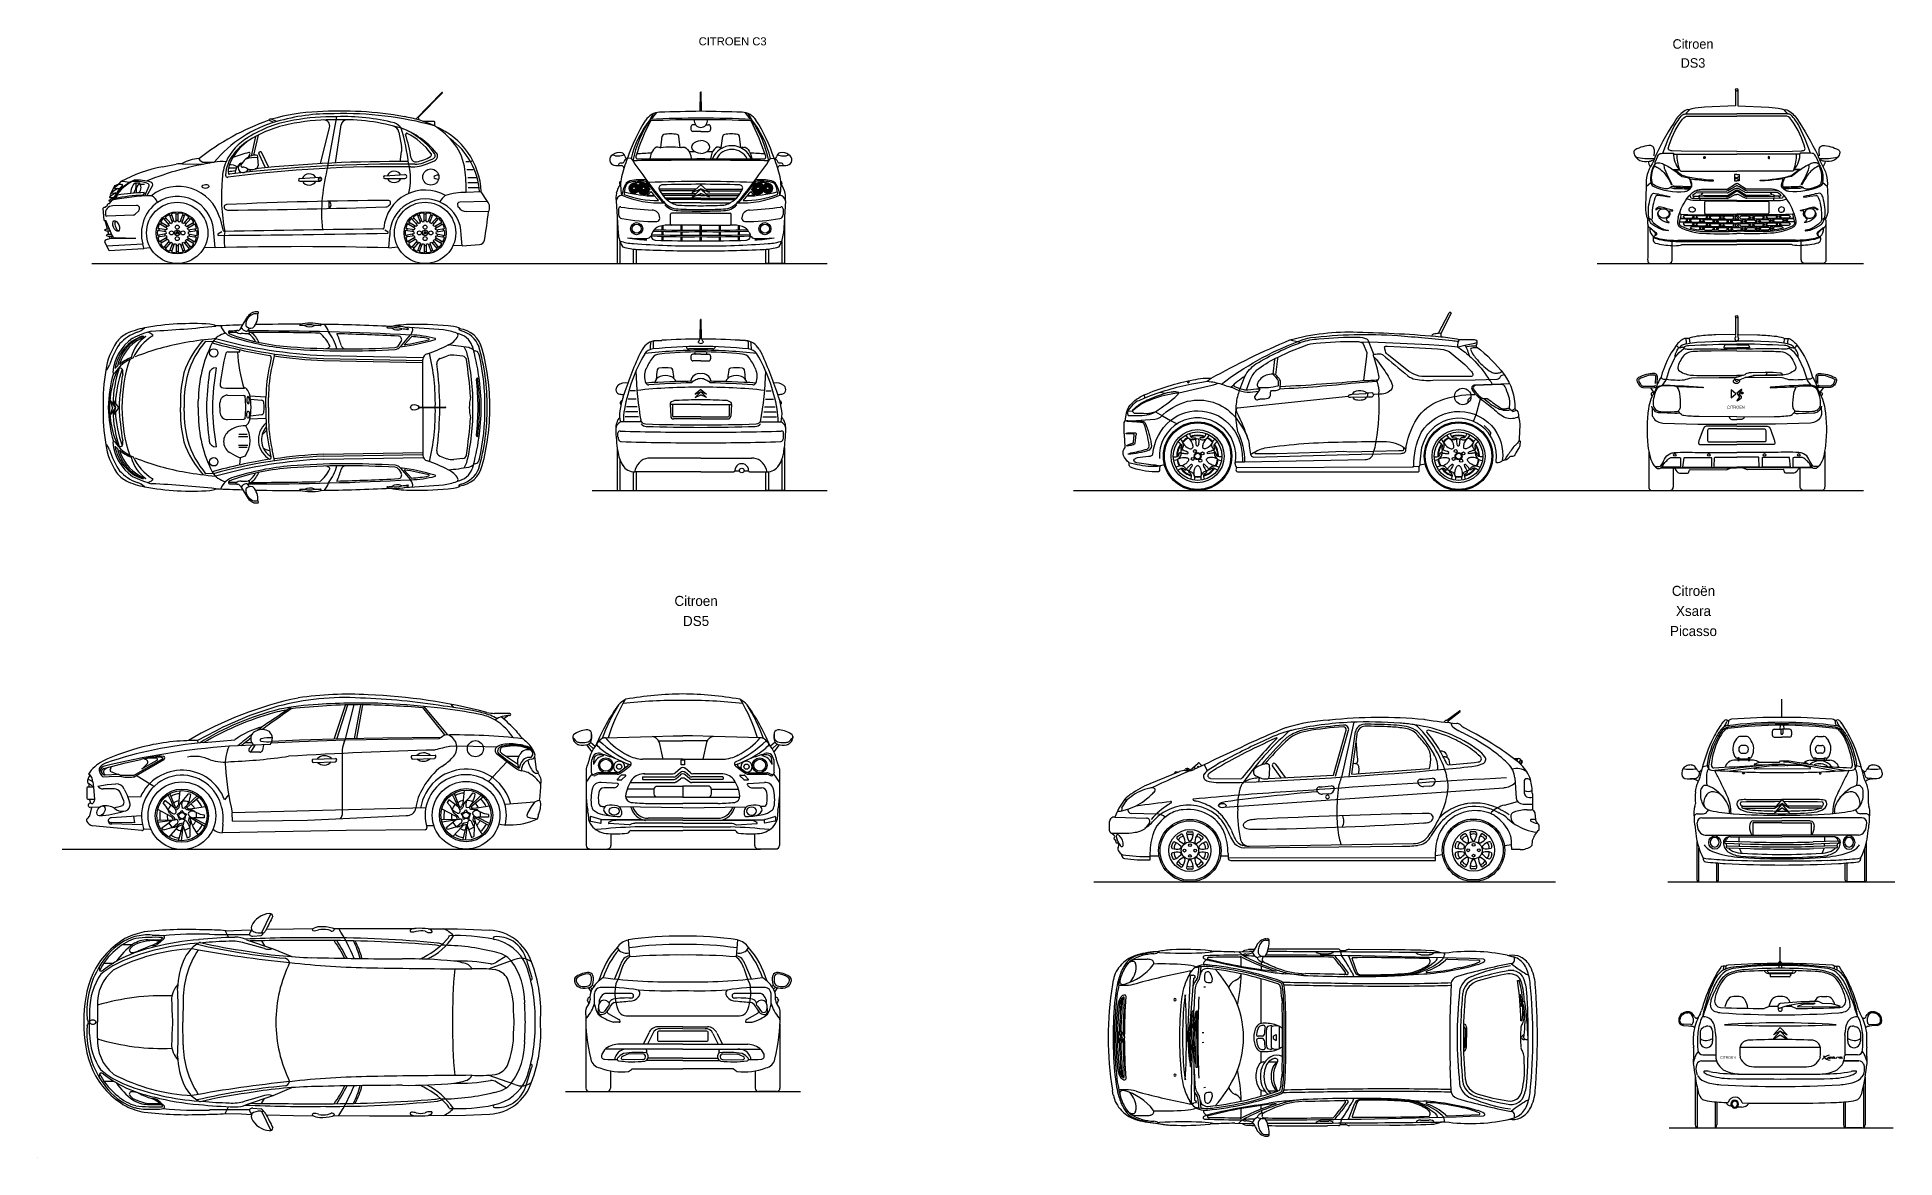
# Model space of a CAD drawing. Header units: millimetres. Extents: x 335 to 18837, y 383 to 11542.
import ezdxf

# ---------------------------------------------------------------- set-up
doc = ezdxf.new("R2010")
doc.units = ezdxf.units.MM
doc.layers.add('dwgmodels.com', color=30, linetype='Continuous')
doc.layers.add('txt', color=157, linetype='Continuous', lineweight=13)
doc.styles.get("Standard").update_dxf_attribs({"font": 'bgothm.ttf'})
doc.styles.add('style1', font='bgothl.ttf')

msp = doc.modelspace()

# ---------------------------------------------------------------- texts
at = {"color": 18, "true_color": 0x000000, "attachment_point": 5, "line_spacing_factor": 1.2, "style": 'style1'}
for insert, char_height in [((17254, 7857), 28.4), ((17175, 1382), 25)]:
    msp.add_mtext_dynamic_manual_height_columns('CITROEN', width=3.35, gutter_width=12.5, heights=[0], dxfattribs=dict(at, insert=insert, char_height=char_height))
at = {"layer": 'txt', "color": 251, "insert": (7262, 11500), "char_height": 100, "width": 3345.5, "attachment_point": 5, "line_spacing_factor": 1.2}
msp.add_mtext('{\\fArial|b0|i0|c0|p34;\\H0.8x;CITROEN C3}', dxfattribs=at)
at = {"layer": 'txt', "color": 251, "attachment_point": 5, "line_spacing_factor": 1.2}
for s, insert, char_height in [('Citroen DS3', (16827, 11379), 94.5), ('Citroen DS5', (6898, 5828), 100), ('Citroën Xsara Picasso', (16832, 5828), 100)]:
    msp.add_mtext_dynamic_manual_height_columns(s, width=3.35, gutter_width=12.5, heights=[0], dxfattribs=dict(at, insert=insert, char_height=char_height))

# ---------------------------------------------------------------- linework, layer by layer
at = {"color": 18, "true_color": 0x000000}
for p, q in [((4106, 10725), (4367, 10991)), ((4133, 10744), (4372, 10987)), ((6938, 10804), (6942, 10993)), ((6952, 10804), (6949, 10993)), ((3231, 10260), (3319, 10749)), ((4133, 10744), (4129, 10748)), ((4140, 10715), (4133, 10744)), ((2510, 10552), (2465, 10358)), ((2538, 10567), (2491, 10366)), ((2691, 10692), (2641, 10715)), ((2720, 10701), (2669, 10724)), ((3157, 10282), (3247, 10643)), ((3308, 10290), (3363, 10669)), ((3937, 10596), (3964, 10452)), ((6547, 10440), (6561, 10555)), ((6741, 10441), (6727, 10556)), ((6847, 10649), (6847, 10624)), ((6893, 10669), (6867, 10669)), ((6945, 10604), (6867, 10604)), ((6945, 10604), (7023, 10604)), ((6997, 10669), (7023, 10669)), ((7043, 10649), (7043, 10624)), ((7149, 10441), (7163, 10556)), ((7343, 10440), (7329, 10555)), ((2437, 10344), (2455, 10378)), ((2611, 10241), (2543, 10384)), ((2548, 10397), (2557, 10402)), ((2643, 10244), (2570, 10397)), ((3951, 10302), (3965, 10404)), ((6527, 10447), (6547, 10440)), ((6761, 10447), (6741, 10441)), ((7129, 10447), (7159, 10438)), ((7363, 10447), (7343, 10440)), ((1584, 10251), (1720, 10277)), ((1779, 10282), (1995, 10278)), ((2005, 10297), (2099, 10296)), ((2318, 10236), (2240, 10236)), ((2435, 10228), (2428, 10198)), ((2458, 10225), (2452, 10200)), ((2530, 10341), (2535, 10263)), ((4179, 10292), (4277, 10331)), ((4219, 10281), (4292, 10312)), ((4605, 10305), (4638, 10305)), ((4616, 10223), (4679, 10223)), ((4674, 10314), (4652, 10301)), ((6252, 10335), (6215, 10336)), ((7638, 10335), (7675, 10336)), ((16627, 10223), (16688, 10225)), ((17899, 10223), (17837, 10225)), ((1105, 10063), (1062, 9973)), ((1139, 10034), (1074, 9995)), ((1151, 10078), (1102, 10038)), ((1104, 10034), (1158, 10035)), ((1148, 10078), (1105, 10063)), ((1169, 10104), (1147, 10082)), ((1149, 10078), (1165, 10078)), ((1165, 10078), (1179, 10076)), ((1312, 10090), (1362, 10090)), ((1354, 10078), (1404, 10078)), ((1403, 9995), (1386, 9968)), ((1408, 9961), (1450, 10061)), ((1428, 9962), (1483, 10062)), ((2951, 10136), (3151, 10147)), ((2952, 10108), (3152, 10109)), ((3797, 10162), (3997, 10173)), ((3798, 10134), (3998, 10135)), ((4758, 10002), (4609, 9996)), ((4623, 10146), (4706, 10146)), ((4626, 10096), (4718, 10096)), ((4628, 10046), (4727, 10046)), ((4820, 9906), (4758, 10002)), ((6239, 10068), (6239, 10008)), ((6249, 10078), (6249, 9998)), ((6259, 10084), (6259, 9992)), ((6269, 10087), (6269, 10049)), ((6269, 10027), (6269, 9989)), ((6279, 10088), (6279, 10053)), ((6279, 10023), (6279, 9988)), ((6289, 10087), (6289, 10049)), ((6289, 10027), (6289, 9989)), ((6299, 10084), (6299, 9992)), ((6309, 10078), (6309, 9998)), ((6319, 10068), (6319, 10055)), ((6319, 10016), (6319, 10008)), ((6325, 10069), (6325, 10002)), ((6335, 10080), (6335, 9991)), ((6345, 10087), (6345, 9984)), ((6355, 10092), (6355, 9979)), ((6365, 10095), (6365, 10047)), ((6365, 10024), (6365, 9976)), ((6375, 10094), (6375, 10051)), ((6375, 10021), (6375, 9976)), ((6385, 10091), (6385, 10047)), ((6385, 10024), (6385, 9976)), ((6395, 10086), (6395, 9979)), ((6405, 10079), (6405, 9984)), ((6415, 10069), (6415, 9991)), ((6425, 10055), (6425, 10002)), ((6441, 10017), (6428, 10049)), ((6896, 10028), (6531, 10028)), ((6880, 10013), (6538, 10013)), ((6859, 9994), (6945, 10073)), ((6859, 9994), (6945, 10032)), ((6859, 9948), (6945, 10027)), ((6930, 10013), (6903, 10013)), ((6945, 10028), (6937, 10028)), ((7031, 9994), (6945, 10073)), ((7031, 9994), (6945, 10032)), ((6945, 10028), (6953, 10028)), ((7031, 9948), (6945, 10027)), ((6960, 10013), (6987, 10013)), ((6994, 10028), (7359, 10028)), ((7010, 10013), (7352, 10013)), ((7449, 10017), (7462, 10049)), ((7465, 10055), (7465, 10002)), ((7475, 10069), (7475, 9991)), ((7485, 10079), (7485, 9984)), ((7495, 10086), (7495, 9979)), ((7505, 10091), (7505, 10047)), ((7505, 10024), (7505, 9976)), ((7515, 10094), (7515, 10051)), ((7515, 10021), (7515, 9976)), ((7525, 10095), (7525, 10047)), ((7525, 10024), (7525, 9976)), ((7535, 10092), (7535, 9979)), ((7545, 10087), (7545, 9984)), ((7555, 10080), (7555, 9991)), ((7565, 10069), (7565, 10002)), ((7571, 10068), (7571, 10055)), ((7571, 10016), (7571, 10008)), ((7581, 10078), (7581, 9998)), ((7591, 10084), (7591, 9992)), ((7601, 10087), (7601, 10049)), ((7601, 10027), (7601, 9989)), ((7611, 10088), (7611, 10053)), ((7611, 10023), (7611, 9988)), ((7621, 10087), (7621, 10049)), ((7621, 10027), (7621, 9989)), ((7631, 10084), (7631, 9992)), ((7641, 10078), (7641, 9998)), ((7651, 10068), (7651, 10008)), ((16361, 10056), (16407, 10095)), ((18165, 10056), (18118, 10095)), ((992, 9839), (1004, 9849)), ((1002, 9717), (992, 9839)), ((1004, 9849), (1012, 9849)), ((1012, 9849), (1035, 9868)), ((1035, 9876), (1046, 9887)), ((1035, 9868), (1035, 9876)), ((1046, 9887), (1054, 9887)), ((1095, 9942), (1050, 9916)), ((1051, 9912), (1077, 9912)), ((1054, 9887), (1083, 9919)), ((1120, 9991), (1056, 9951)), ((1058, 9946), (1093, 9947)), ((1062, 9973), (1068, 9958)), ((1076, 9990), (1127, 9991)), ((1326, 9866), (1088, 9862)), ((1311, 9778), (1347, 9814)), ((2208, 9830), (2207, 9830)), ((3244, 9836), (3242, 9908)), ((3842, 9867), (3849, 9874)), ((4535, 9845), (4525, 9859)), ((4820, 9906), (4545, 9899)), ((6101, 9912), (6122, 9588)), ((6126, 9832), (6126, 9775)), ((6897, 9983), (6556, 9983)), ((6880, 9967), (6567, 9967)), ((6945, 9940), (6591, 9940)), ((6945, 9924), (6609, 9924)), ((6945, 9894), (6651, 9894)), ((6859, 9948), (6945, 9986)), ((6945, 9967), (6902, 9967)), ((6945, 9983), (6938, 9983)), ((7031, 9948), (6945, 9986)), ((6945, 9983), (6952, 9983)), ((6945, 9967), (6988, 9967)), ((6945, 9940), (7299, 9940)), ((6945, 9924), (7282, 9924)), ((6945, 9894), (7239, 9894)), ((6993, 9983), (7334, 9983)), ((7010, 9967), (7323, 9967)), ((7764, 9832), (7764, 9775)), ((7789, 9912), (7768, 9588)), ((16896, 9939), (16896, 9916)), ((17630, 9939), (17630, 9916)), ((1002, 9717), (1019, 9715)), ((1036, 9629), (1013, 9716)), ((1015, 9772), (1015, 9777)), ((1082, 9566), (1019, 9715)), ((1291, 9770), (1031, 9759)), ((1622, 9622), (1537, 9637)), ((1628, 9641), (1554, 9684)), ((1638, 9658), (1564, 9700)), ((1651, 9673), (1596, 9738)), ((1666, 9685), (1611, 9751)), ((1683, 9695), (1653, 9776)), ((1701, 9702), (1672, 9782)), ((1720, 9705), (1720, 9791)), ((1720, 9705), (1720, 9791)), ((1740, 9705), (1740, 9791)), ((1740, 9705), (1740, 9791)), ((1759, 9702), (1789, 9782)), ((1778, 9695), (1807, 9776)), ((1795, 9685), (1850, 9751)), ((1810, 9673), (1865, 9738)), ((1822, 9658), (1897, 9700)), ((1832, 9641), (1906, 9684)), ((1839, 9622), (1923, 9637)), ((2107, 9445), (2091, 9626)), ((2153, 9743), (2189, 9615)), ((3798, 9625), (3830, 9602)), ((4091, 9622), (4006, 9637)), ((4097, 9641), (4023, 9684)), ((4107, 9658), (4033, 9700)), ((4120, 9673), (4065, 9738)), ((4135, 9685), (4080, 9751)), ((4152, 9695), (4122, 9776)), ((4170, 9702), (4141, 9782)), ((4189, 9705), (4189, 9791)), ((4189, 9705), (4189, 9791)), ((4209, 9705), (4209, 9791)), ((4209, 9705), (4209, 9791)), ((4228, 9702), (4258, 9782)), ((4247, 9695), (4276, 9776)), ((4264, 9685), (4319, 9751)), ((4279, 9673), (4334, 9738)), ((4291, 9658), (4366, 9700)), ((4301, 9641), (4375, 9684)), ((4308, 9622), (4392, 9637)), ((4830, 9804), (4608, 9806)), ((6112, 9750), (6112, 9288)), ((6536, 9736), (6535, 9743)), ((6559, 9624), (6559, 9663)), ((6569, 9623), (6569, 9665)), ((6644, 9680), (6644, 9780)), ((6945, 9790), (6654, 9790)), ((6945, 9670), (6654, 9670)), ((6749, 9620), (6749, 9670)), ((6759, 9620), (6759, 9670)), ((6939, 9621), (6939, 9670)), ((6945, 9790), (7236, 9790)), ((6945, 9670), (7236, 9670)), ((6951, 9621), (6951, 9670)), ((7131, 9620), (7131, 9670)), ((7141, 9620), (7141, 9670)), ((7246, 9680), (7246, 9780)), ((7321, 9623), (7321, 9665)), ((7331, 9624), (7331, 9663)), ((7354, 9736), (7355, 9743)), ((7779, 9750), (7779, 9288)), ((16690, 9704), (16750, 9704)), ((16743, 9740), (16815, 9740)), ((16743, 9668), (16815, 9668)), ((16798, 9641), (16861, 9626)), ((16813, 9701), (16885, 9701)), ((16861, 9626), (16884, 9625)), ((16878, 9736), (16950, 9736)), ((16878, 9662), (16950, 9662)), ((16946, 9698), (17018, 9698)), ((17010, 9732), (17082, 9731)), ((17010, 9658), (17082, 9658)), ((17085, 9694), (17157, 9693)), ((17147, 9732), (17219, 9731)), ((17147, 9657), (17219, 9656)), ((17230, 9690), (17263, 9690)), ((17296, 9690), (17263, 9690)), ((17378, 9732), (17307, 9731)), ((17378, 9657), (17307, 9656)), ((17441, 9694), (17369, 9693)), ((17515, 9732), (17444, 9731)), ((17515, 9658), (17444, 9658)), ((17580, 9698), (17508, 9698)), ((17648, 9736), (17576, 9736)), ((17648, 9662), (17576, 9662)), ((17712, 9701), (17641, 9701)), ((17664, 9626), (17641, 9625)), ((17728, 9641), (17664, 9626)), ((17782, 9740), (17710, 9740)), ((17782, 9668), (17710, 9668)), ((17836, 9704), (17776, 9704)), ((1052, 9416), (1011, 9496)), ((1388, 9480), (1029, 9460)), ((1038, 9531), (1069, 9539)), ((1050, 9577), (1040, 9612)), ((1060, 9536), (1054, 9561)), ((1317, 9538), (1058, 9534)), ((1317, 9538), (1111, 9544)), ((1399, 9442), (1388, 9480)), ((1399, 9442), (1462, 9447)), ((1618, 9603), (1534, 9618)), ((1618, 9583), (1534, 9568)), ((1622, 9564), (1537, 9549)), ((1628, 9546), (1554, 9503)), ((1638, 9529), (1564, 9486)), ((1651, 9514), (1596, 9448)), ((1666, 9501), (1611, 9435)), ((1683, 9491), (1653, 9411)), ((1701, 9484), (1672, 9404)), ((1716, 9594), (1730, 9608)), ((1716, 9594), (1730, 9602)), ((1716, 9584), (1730, 9598)), ((1716, 9584), (1730, 9592)), ((1720, 9481), (1720, 9395)), ((1720, 9481), (1720, 9395)), ((1745, 9594), (1730, 9608)), ((1745, 9594), (1730, 9602)), ((1745, 9584), (1730, 9598)), ((1745, 9584), (1730, 9592)), ((1740, 9481), (1740, 9395)), ((1740, 9481), (1740, 9395)), ((1759, 9484), (1789, 9404)), ((1778, 9491), (1807, 9411)), ((1795, 9501), (1850, 9435)), ((1810, 9514), (1865, 9448)), ((1822, 9529), (1897, 9486)), ((1832, 9546), (1906, 9503)), ((1839, 9564), (1923, 9549)), ((1842, 9603), (1927, 9618)), ((1842, 9583), (1927, 9568)), ((2107, 9445), (1998, 9448)), ((2174, 9605), (2135, 9580)), ((3838, 9444), (3847, 9566)), ((3838, 9444), (3928, 9453)), ((4087, 9603), (4003, 9618)), ((4087, 9583), (4003, 9568)), ((4091, 9564), (4006, 9549)), ((4097, 9546), (4023, 9503)), ((4107, 9529), (4033, 9486)), ((4120, 9514), (4065, 9448)), ((4135, 9501), (4080, 9435)), ((4152, 9491), (4122, 9411)), ((4170, 9484), (4141, 9404)), ((4185, 9594), (4199, 9608)), ((4185, 9594), (4199, 9602)), ((4185, 9584), (4199, 9598)), ((4185, 9584), (4199, 9592)), ((4189, 9481), (4189, 9395)), ((4189, 9481), (4189, 9395)), ((4214, 9594), (4199, 9608)), ((4214, 9594), (4199, 9602)), ((4214, 9584), (4199, 9598)), ((4214, 9584), (4199, 9592)), ((4209, 9481), (4209, 9395)), ((4209, 9481), (4209, 9395)), ((4228, 9484), (4258, 9404)), ((4247, 9491), (4276, 9411)), ((4264, 9501), (4319, 9435)), ((4279, 9514), (4334, 9448)), ((4291, 9529), (4366, 9486)), ((4301, 9546), (4375, 9503)), ((4308, 9564), (4392, 9549)), ((4311, 9603), (4396, 9618)), ((4311, 9583), (4396, 9568)), ((4569, 9464), (4477, 9466)), ((4569, 9464), (4559, 9573)), ((4569, 9464), (4741, 9476)), ((6140, 9507), (6140, 9288)), ((6465, 9600), (6455, 9577)), ((6559, 9574), (6559, 9609)), ((6559, 9518), (6559, 9559)), ((6569, 9573), (6569, 9608)), ((6569, 9518), (6569, 9558)), ((6749, 9570), (6749, 9605)), ((6749, 9514), (6749, 9555)), ((6759, 9570), (6759, 9605)), ((6759, 9514), (6759, 9555)), ((6939, 9571), (6939, 9606)), ((6939, 9514), (6939, 9556)), ((6951, 9571), (6951, 9606)), ((6951, 9514), (6951, 9556)), ((7131, 9570), (7131, 9605)), ((7131, 9514), (7131, 9555)), ((7141, 9570), (7141, 9605)), ((7141, 9514), (7141, 9555)), ((7321, 9573), (7321, 9608)), ((7321, 9518), (7321, 9558)), ((7331, 9574), (7331, 9609)), ((7331, 9518), (7331, 9559)), ((7425, 9600), (7435, 9577)), ((7751, 9507), (7751, 9288)), ((16946, 9619), (17018, 9619)), ((17086, 9616), (17158, 9616)), ((17230, 9616), (17263, 9616)), ((17296, 9616), (17263, 9616)), ((17439, 9616), (17368, 9616)), ((17579, 9619), (17508, 9619)), ((1394, 9436), (1052, 9416)), ((6112, 9288), (6300, 9288)), ((6272, 9431), (6272, 9288)), ((6300, 9431), (6300, 9288)), ((7590, 9431), (7590, 9288)), ((7779, 9288), (7590, 9288)), ((7618, 9431), (7618, 9288)), ((2368, 8650), (2433, 8761)), ((6938, 8538), (6942, 8727)), ((6952, 8538), (6949, 8727)), ((1381, 8565), (1393, 8564)), ((2013, 8516), (2088, 8513)), ((2451, 8644), (2433, 8623)), ((3937, 8476), (3961, 8512)), ((3953, 8460), (4054, 8577)), ((3992, 8479), (4062, 8559)), ((6499, 8520), (6556, 8523)), ((7391, 8520), (7334, 8523)), ((16756, 8541), (16758, 8498)), ((16790, 8543), (16794, 8496)), ((17736, 8543), (17732, 8496)), ((17770, 8541), (17768, 8498)), ((2353, 8412), (2351, 8430)), ((2666, 8349), (2651, 8280)), ((2700, 8385), (2675, 8274)), ((3188, 8342), (4177, 8324)), ((3189, 8372), (4181, 8353)), ((4177, 7861), (4177, 8332)), ((4348, 8341), (4416, 8366)), ((4575, 8365), (4484, 8375)), ((6365, 8435), (6337, 8389)), ((6847, 8364), (6847, 8339)), ((6945, 8384), (6867, 8384)), ((6945, 8384), (7023, 8384)), ((7043, 8364), (7043, 8339)), ((7525, 8435), (7553, 8389)), ((16758, 8498), (16758, 8490)), ((16758, 8490), (16794, 8496)), ((17767, 8490), (17732, 8496)), ((17768, 8498), (17767, 8490)), ((3188, 8322), (4177, 8304)), ((6945, 8319), (6867, 8319)), ((6945, 8319), (7023, 8319)), ((17348, 8152), (17427, 8172)), ((2232, 7977), (2394, 7975)), ((2454, 7970), (2613, 7962)), ((6293, 8020), (6243, 8020)), ((6945, 8009), (6888, 7955)), ((6888, 7955), (6945, 7981)), ((6945, 8033), (6889, 7986)), ((6889, 7986), (6945, 8009)), ((6945, 8033), (7001, 7986)), ((7001, 7986), (6945, 8009)), ((6945, 8009), (7002, 7955)), ((7002, 7955), (6945, 7981)), ((7597, 8020), (7647, 8020)), ((11367, 7951), (11365, 7981)), ((11521, 8007), (11566, 7996)), ((11706, 8000), (11893, 8044)), ((11893, 8044), (12037, 8076)), ((12037, 8076), (12074, 8087)), ((12074, 8087), (12094, 8098)), ((13699, 7988), (13644, 7983)), ((16404, 8051), (16438, 8001)), ((18122, 8051), (18087, 8001)), ((1117, 7856), (1064, 7925)), ((1087, 7856), (1064, 7925)), ((1117, 7856), (1064, 7786)), ((1087, 7856), (1064, 7786)), ((1147, 7856), (1094, 7925)), ((1117, 7856), (1094, 7925)), ((1147, 7856), (1094, 7786)), ((1117, 7856), (1094, 7786)), ((1762, 7905), (1762, 7856)), ((1762, 7807), (1762, 7856)), ((1798, 7893), (1798, 7856)), ((1798, 7819), (1798, 7856)), ((1940, 7856), (1940, 7921)), ((1940, 7856), (1940, 7790)), ((2156, 7856), (2156, 7902)), ((2156, 7856), (2156, 7809)), ((2459, 7939), (2570, 7927)), ((2459, 7773), (2570, 7785)), ((2613, 7856), (2613, 7954)), ((2613, 7856), (2613, 7757)), ((2638, 7856), (2638, 7954)), ((2638, 7856), (2638, 7757)), ((4139, 7861), (4402, 7859)), ((4139, 7850), (4402, 7853)), ((4177, 7851), (4177, 7380)), ((6318, 7812), (6195, 7812)), ((6311, 7862), (6204, 7862)), ((6301, 7938), (6221, 7938)), ((6945, 7886), (6639, 7886)), ((6639, 7886), (6645, 7769)), ((6662, 7886), (6662, 7771)), ((6945, 7886), (7251, 7886)), ((7228, 7886), (7228, 7771)), ((7251, 7886), (7245, 7769)), ((7572, 7812), (7695, 7812)), ((7580, 7862), (7687, 7862)), ((7589, 7938), (7670, 7938)), ((2232, 7734), (2394, 7737)), ((2343, 7588), (2428, 7588)), ((2454, 7742), (2613, 7749)), ((6120, 7558), (6120, 7601)), ((6120, 7588), (6120, 7590)), ((6350, 7712), (6145, 7712)), ((6326, 7762), (6190, 7762)), ((6945, 7761), (6672, 7761)), ((6945, 7741), (6675, 7741)), ((6945, 7761), (7218, 7761)), ((6945, 7741), (7215, 7741)), ((7540, 7712), (7745, 7712)), ((7564, 7762), (7700, 7762)), ((7770, 7558), (7770, 7601)), ((7770, 7588), (7770, 7590)), ((2340, 7566), (2435, 7566)), ((2340, 7480), (2435, 7480)), ((2343, 7458), (2428, 7458)), ((2666, 7363), (2651, 7432)), ((2700, 7327), (2675, 7437)), ((3188, 7390), (4177, 7408)), ((6112, 7460), (6112, 7029)), ((7779, 7455), (7779, 7029)), ((2357, 7352), (2351, 7282)), ((2408, 7370), (2357, 7352)), ((3188, 7370), (4177, 7388)), ((3189, 7340), (4181, 7358)), ((3937, 7236), (3961, 7200)), ((3953, 7251), (4054, 7135)), ((3992, 7232), (4062, 7152)), ((4348, 7370), (4416, 7345)), ((4575, 7347), (4484, 7337)), ((6140, 7336), (6140, 7029)), ((6945, 7349), (6440, 7349)), ((6945, 7349), (7450, 7349)), ((7285, 7225), (7330, 7225)), ((7376, 7225), (7421, 7225)), ((7751, 7335), (7751, 7029)), ((14095, 7263), (14046, 7266)), ((14161, 7289), (14105, 7280)), ((16726, 7261), (17015, 7261)), ((17037, 7261), (17263, 7261)), ((17488, 7261), (17263, 7261)), ((17799, 7261), (17511, 7261)), ((1381, 7147), (1393, 7148)), ((2013, 7196), (2088, 7199)), ((2368, 7062), (2433, 6951)), ((2451, 7067), (2433, 7089)), ((6272, 7215), (6272, 7029)), ((6945, 7215), (6287, 7215)), ((6300, 7215), (6300, 7029)), ((6945, 7215), (7275, 7215)), ((7431, 7215), (7603, 7215)), ((7590, 7215), (7590, 7029)), ((7618, 7215), (7618, 7029)), ((6112, 7029), (6300, 7029)), ((7779, 7029), (7590, 7029)), ((14375, 4740), (14503, 4833)), ((14389, 4733), (14508, 4828)), ((17712, 4769), (17712, 4949)), ((13246, 4195), (13372, 4642)), ((13266, 4182), (13396, 4640)), ((13330, 4175), (13452, 4722)), ((13402, 4180), (13465, 4627)), ((14347, 4721), (14365, 4740)), ((14365, 4740), (14375, 4740)), ((14404, 4715), (14390, 4722)), ((17134, 4674), (17123, 4663)), ((17144, 4740), (17142, 4738)), ((17168, 4739), (17167, 4740)), ((17174, 4737), (17182, 4737)), ((17615, 4628), (17615, 4594)), ((17636, 4650), (17712, 4650)), ((17696, 4691), (17692, 4650)), ((17703, 4650), (17703, 4607)), ((17789, 4650), (17712, 4650)), ((17721, 4650), (17721, 4607)), ((17728, 4691), (17732, 4650)), ((17809, 4628), (17809, 4594)), ((18251, 4737), (18243, 4737)), ((18256, 4739), (18257, 4740)), ((18280, 4740), (18282, 4738)), ((18290, 4674), (18301, 4663)), ((5670, 4579), (5670, 4564)), ((5693, 4519), (5704, 4509)), ((5806, 4497), (5859, 4426)), ((5826, 4502), (5875, 4456)), ((5848, 4521), (5892, 4481)), ((5995, 4565), (6462, 4580)), ((6462, 4580), (6671, 4585)), ((6524, 4535), (6766, 4535)), ((6531, 4520), (6566, 4352)), ((6671, 4585), (6766, 4585)), ((6861, 4585), (6766, 4585)), ((7007, 4535), (6766, 4535)), ((7070, 4580), (6861, 4585)), ((7001, 4520), (6966, 4352)), ((7537, 4565), (7070, 4580)), ((7684, 4521), (7640, 4481)), ((7706, 4502), (7657, 4456)), ((7726, 4497), (7673, 4426)), ((7839, 4519), (7828, 4509)), ((7861, 4579), (7861, 4564)), ((13428, 4203), (13487, 4624)), ((17261, 4557), (17248, 4536)), ((17354, 4580), (17302, 4580)), ((17347, 4490), (17315, 4490)), ((17408, 4536), (17395, 4557)), ((17636, 4572), (17712, 4572)), ((17708, 4602), (17712, 4602)), ((17716, 4602), (17712, 4602)), ((17789, 4572), (17712, 4572)), ((18016, 4536), (18029, 4557)), ((18071, 4580), (18122, 4580)), ((18077, 4490), (18110, 4490)), ((18163, 4557), (18177, 4536)), ((3372, 4422), (3372, 3792)), ((5803, 4258), (5803, 3978)), ((5855, 4222), (5855, 4326)), ((6216, 4284), (6134, 4223)), ((6766, 4352), (6365, 4352)), ((6690, 4216), (6742, 4262)), ((6766, 4352), (7166, 4352)), ((6842, 4216), (6790, 4262)), ((7315, 4284), (7398, 4223)), ((7677, 4222), (7677, 4326)), ((7729, 4258), (7729, 3978)), ((11820, 4242), (11898, 4313)), ((11958, 4297), (11989, 4239)), ((12724, 4167), (12639, 4287)), ((12668, 4304), (12764, 4169)), ((13428, 4203), (14203, 4259)), ((13443, 4312), (13462, 4310)), ((14352, 4375), (14341, 4375)), ((14405, 4299), (14401, 4334)), ((15035, 4363), (15085, 4360)), ((15066, 4353), (15066, 4349)), ((15082, 4353), (15066, 4353)), ((15066, 4349), (15082, 4349)), ((15082, 4349), (15082, 4353)), ((15100, 4327), (15105, 4336)), ((15100, 4322), (15108, 4314)), ((15108, 4350), (15124, 4335)), ((15112, 4337), (15118, 4333)), ((15114, 4299), (15127, 4321)), ((15116, 4314), (15120, 4320)), ((16983, 4280), (16981, 4260)), ((17047, 4242), (17612, 4304)), ((17152, 4284), (17152, 4275)), ((17173, 4234), (17613, 4289)), ((17272, 4342), (17233, 4342)), ((17272, 4366), (17272, 4339)), ((17288, 4366), (17272, 4366)), ((17272, 4339), (17288, 4339)), ((17288, 4339), (17288, 4366)), ((17288, 4356), (17371, 4356)), ((17375, 4342), (17288, 4342)), ((17315, 4412), (17347, 4412)), ((17375, 4366), (17375, 4339)), ((17392, 4366), (17375, 4366)), ((17375, 4339), (17392, 4339)), ((17392, 4339), (17392, 4366)), ((17429, 4342), (17392, 4342)), ((17439, 4304), (17487, 4323)), ((17439, 4299), (17562, 4298)), ((17584, 4282), (17439, 4262)), ((17439, 4256), (17999, 4261)), ((17487, 4323), (17688, 4324)), ((17903, 4289), (17584, 4282)), ((17612, 4304), (17734, 4304)), ((17613, 4289), (17674, 4289)), ((17674, 4289), (17672, 4284)), ((17688, 4324), (17699, 4337)), ((17699, 4337), (17784, 4337)), ((17786, 4322), (17729, 4322)), ((17734, 4304), (17767, 4286)), ((17746, 4297), (17923, 4296)), ((17784, 4337), (18357, 4241)), ((17786, 4322), (18248, 4236)), ((17888, 4320), (17958, 4318)), ((17998, 4269), (17903, 4289)), ((17958, 4318), (17975, 4305)), ((17996, 4342), (18033, 4342)), ((17999, 4261), (17998, 4269)), ((18033, 4339), (18033, 4366)), ((18033, 4366), (18049, 4366)), ((18049, 4339), (18033, 4339)), ((18049, 4366), (18049, 4339)), ((18049, 4342), (18136, 4342)), ((18136, 4356), (18053, 4356)), ((18110, 4412), (18077, 4412)), ((18136, 4339), (18136, 4366)), ((18136, 4366), (18153, 4366)), ((18153, 4339), (18136, 4339)), ((18153, 4366), (18153, 4339)), ((18153, 4342), (18191, 4342)), ((18272, 4284), (18272, 4275)), ((18442, 4280), (18443, 4260)), ((5874, 4189), (5860, 4206)), ((5895, 4207), (5885, 4202)), ((5902, 4194), (5893, 4189)), ((6116, 4217), (5930, 4217)), ((6113, 4202), (5930, 4202)), ((6150, 4191), (6112, 4151)), ((6195, 4194), (6154, 4194)), ((6198, 4188), (6160, 4149)), ((6241, 4119), (6676, 4119)), ((6364, 4171), (6364, 4156)), ((6368, 4176), (6679, 4176)), ((6368, 4152), (6679, 4152)), ((6381, 4207), (6666, 4207)), ((6696, 4182), (6742, 4222)), ((6696, 4158), (6742, 4198)), ((6696, 4125), (6742, 4156)), ((6835, 4182), (6790, 4222)), ((6835, 4158), (6790, 4198)), ((6836, 4125), (6790, 4156)), ((7163, 4176), (6853, 4176)), ((7163, 4152), (6853, 4152)), ((7291, 4119), (6856, 4119)), ((7151, 4207), (6866, 4207)), ((7168, 4171), (7168, 4156)), ((7334, 4188), (7372, 4149)), ((7337, 4194), (7378, 4194)), ((7382, 4191), (7420, 4151)), ((7416, 4217), (7602, 4217)), ((7419, 4202), (7602, 4202)), ((7630, 4194), (7639, 4189)), ((7637, 4207), (7646, 4202)), ((7658, 4189), (7672, 4206)), ((11419, 4109), (11713, 4229)), ((11659, 4207), (11681, 4231)), ((11681, 4231), (11698, 4223)), ((11761, 4240), (11769, 4252)), ((11771, 4241), (11825, 4241)), ((11821, 4241), (11806, 4255)), ((12023, 4162), (12320, 4158)), ((12453, 4211), (12453, 4244)), ((12597, 4159), (13246, 4195)), ((14205, 4083), (14142, 4080)), ((15051, 4167), (15065, 3966)), ((15145, 4130), (15145, 4029)), ((15212, 4137), (15204, 4145)), ((16715, 4216), (16715, 4201)), ((16768, 4158), (16800, 4158)), ((16800, 4158), (16809, 4158)), ((16821, 4159), (16854, 4163)), ((16892, 4218), (16892, 4231)), ((16913, 4247), (16897, 4234)), ((18511, 4247), (18528, 4234)), ((18532, 4218), (18532, 4231)), ((18604, 4159), (18570, 4163)), ((18624, 4158), (18615, 4158)), ((18657, 4158), (18624, 4158)), ((18710, 4216), (18710, 4201)), ((5803, 3978), (5803, 3494)), ((6083, 4069), (5984, 4069)), ((6514, 3973), (6198, 3973)), ((6480, 4053), (6212, 4053)), ((6416, 3912), (6766, 3912)), ((7115, 3912), (6766, 3912)), ((7018, 3973), (7334, 3973)), ((7052, 4053), (7320, 4053)), ((7449, 4069), (7548, 4069)), ((7729, 3978), (7729, 3494)), ((11139, 3867), (11188, 3943)), ((11176, 3962), (11180, 3930)), ((11469, 4038), (11466, 4035)), ((11470, 4054), (11470, 4054)), ((12116, 3912), (12115, 3912)), ((12163, 3874), (14943, 4069)), ((13199, 4007), (13136, 4004)), ((14948, 3896), (15078, 3933)), ((15136, 3906), (15227, 3906)), ((15227, 4007), (15227, 3848)), ((16933, 3912), (16933, 3909)), ((17287, 3944), (17288, 3944)), ((17322, 3886), (17657, 3886)), ((17352, 3951), (17712, 3951)), ((17712, 3951), (17638, 3865)), ((17638, 3865), (17712, 3913)), ((17712, 3905), (17638, 3819)), ((18072, 3951), (17712, 3951)), ((17712, 3951), (17786, 3865)), ((17786, 3865), (17712, 3913)), ((17712, 3905), (17786, 3819)), ((18103, 3886), (17768, 3886)), ((18137, 3944), (18136, 3944)), ((18491, 3912), (18491, 3909)), ((5823, 3807), (5827, 3752)), ((5843, 3777), (5844, 3740)), ((5950, 3753), (5849, 3782)), ((5849, 3735), (5948, 3717)), ((5954, 3722), (5954, 3748)), ((6362, 3749), (5955, 3749)), ((5962, 3883), (5993, 3882)), ((6232, 3698), (6029, 3711)), ((6377, 3744), (6101, 3744)), ((6766, 3869), (6133, 3878)), ((6154, 3834), (6154, 3803)), ((6766, 3714), (6288, 3714)), ((6766, 3744), (6377, 3744)), ((6766, 3764), (6421, 3764)), ((6766, 3869), (7399, 3878)), ((6766, 3764), (7111, 3764)), ((6766, 3744), (7155, 3744)), ((6766, 3714), (7244, 3714)), ((7155, 3744), (7431, 3744)), ((7170, 3749), (7577, 3749)), ((7300, 3698), (7503, 3711)), ((7378, 3834), (7378, 3803)), ((7570, 3883), (7539, 3882)), ((7578, 3722), (7578, 3748)), ((7582, 3753), (7683, 3782)), ((7683, 3735), (7584, 3717)), ((7689, 3777), (7688, 3740)), ((7709, 3807), (7704, 3752)), ((11016, 3640), (11016, 3732)), ((11068, 3777), (11383, 3766)), ((11137, 3858), (11136, 3837)), ((11202, 3839), (11202, 3857)), ((11230, 3814), (11484, 3808)), ((11445, 3729), (11451, 3735)), ((14189, 3812), (14131, 3812)), ((14815, 3809), (14815, 3816)), ((15174, 3848), (15218, 3848)), ((15219, 3754), (15258, 3754)), ((15253, 3818), (15259, 3750)), ((16873, 3809), (16929, 3809)), ((16915, 3769), (17712, 3769)), ((16950, 3869), (16950, 3868)), ((16977, 3850), (16968, 3833)), ((17189, 3813), (17189, 3836)), ((17322, 3866), (17640, 3866)), ((17712, 3719), (17422, 3719)), ((17422, 3719), (17422, 3597)), ((17429, 3740), (17712, 3740)), ((17638, 3819), (17712, 3867)), ((17786, 3819), (17712, 3867)), ((18510, 3769), (17712, 3769)), ((17995, 3740), (17712, 3740)), ((17712, 3719), (18003, 3719)), ((18103, 3866), (17785, 3866)), ((18003, 3719), (18003, 3597)), ((18235, 3836), (18235, 3813)), ((18447, 3850), (18456, 3833)), ((18474, 3869), (18474, 3868)), ((18551, 3809), (18496, 3809)), ((4287, 3690), (4212, 3690)), ((6050, 3610), (6050, 3494)), ((6244, 3644), (6766, 3644)), ((6766, 3678), (6291, 3678)), ((6766, 3678), (7241, 3678)), ((7288, 3644), (6766, 3644)), ((7481, 3610), (7481, 3494)), ((11038, 3615), (11058, 3598)), ((11045, 3615), (11141, 3615)), ((11080, 3548), (11081, 3544)), ((11272, 3625), (11287, 3627)), ((11394, 3682), (11368, 3661)), ((11634, 3483), (11645, 3518)), ((11692, 3582), (11722, 3604)), ((11798, 3629), (11835, 3629)), ((11911, 3604), (11941, 3582)), ((11988, 3518), (11999, 3483)), ((12249, 3595), (12240, 3621)), ((12284, 3533), (12280, 3538)), ((12431, 3655), (12582, 3656)), ((14458, 3486), (14469, 3521)), ((14516, 3586), (14546, 3608)), ((14617, 3632), (14654, 3632)), ((14735, 3608), (14765, 3586)), ((14812, 3521), (14824, 3486)), ((15225, 3541), (15222, 3494)), ((15292, 3697), (15292, 3646)), ((16868, 3149), (16868, 3532)), ((16949, 3597), (17712, 3597)), ((17151, 3515), (17399, 3508)), ((17152, 3537), (17400, 3529)), ((17200, 3580), (17712, 3580)), ((17286, 3533), (17286, 3580)), ((18476, 3597), (17712, 3597)), ((18225, 3580), (17712, 3580)), ((18273, 3537), (18024, 3529)), ((18273, 3515), (18025, 3508)), ((18139, 3533), (18139, 3580)), ((18556, 3149), (18556, 3532)), ((5839, 3458), (6015, 3458)), ((7693, 3458), (7517, 3458)), ((11140, 3388), (11140, 3402)), ((11419, 3391), (11510, 3391)), ((11420, 3352), (11419, 3389)), ((11645, 3367), (11634, 3403)), ((11999, 3403), (11988, 3367)), ((12123, 3391), (12196, 3391)), ((12196, 3412), (12196, 3370)), ((12196, 3372), (14264, 3375)), ((12225, 3344), (14264, 3344)), ((12361, 3491), (12345, 3494)), ((12355, 3471), (13929, 3485)), ((12404, 3486), (14042, 3512)), ((14264, 3344), (14263, 3429)), ((14264, 3395), (14333, 3405)), ((14469, 3371), (14458, 3406)), ((14824, 3406), (14812, 3371)), ((14948, 3494), (15021, 3504)), ((15022, 3452), (15021, 3503)), ((15107, 3452), (15022, 3452)), ((16884, 3132), (16884, 3471)), ((16928, 3370), (16928, 3358)), ((17037, 3357), (17037, 3357)), ((17167, 3470), (17398, 3463)), ((17168, 3491), (17399, 3484)), ((17185, 3461), (17191, 3457)), ((18257, 3491), (18026, 3484)), ((18257, 3470), (18026, 3463)), ((18239, 3461), (18233, 3457)), ((18387, 3357), (18387, 3357)), ((18496, 3370), (18496, 3358)), ((18540, 3132), (18540, 3471)), ((11722, 3281), (11692, 3303)), ((11835, 3257), (11798, 3257)), ((11941, 3303), (11911, 3281)), ((14546, 3284), (14516, 3306)), ((14659, 3260), (14622, 3260)), ((14765, 3306), (14735, 3284)), ((17063, 3132), (17063, 3320)), ((17081, 3149), (17081, 3319)), ((18344, 3149), (18344, 3319)), ((18361, 3132), (18361, 3320)), ((16883, 3132), (17065, 3132)), ((18541, 3132), (18359, 3132)), ((1189, 2509), (1284, 2506)), ((12265, 2436), (12411, 2438)), ((12502, 2528), (12489, 2515)), ((12569, 2549), (12596, 2550)), ((12573, 2565), (12590, 2566)), ((13115, 2415), (13199, 2414)), ((13298, 2460), (13186, 2461)), ((13314, 2448), (13366, 2448)), ((13366, 2448), (13371, 2433)), ((13809, 2456), (13405, 2459)), ((14352, 2422), (14352, 2405)), ((17696, 2336), (17696, 2480)), ((11136, 2310), (11137, 2311)), ((11250, 2339), (11251, 2339)), ((11293, 2360), (11391, 2360)), ((11955, 2391), (11960, 2393)), ((11955, 2369), (11955, 2369)), ((11973, 2361), (11971, 2362)), ((12013, 2348), (12002, 2351)), ((12476, 2257), (12604, 2236)), ((12526, 2294), (12526, 2259)), ((12538, 2373), (12535, 2363)), ((12543, 2389), (12553, 2389)), ((13395, 2396), (13459, 2235)), ((13480, 2234), (13433, 2368)), ((14109, 2232), (14150, 2249)), ((14116, 2405), (14199, 2404)), ((14187, 2303), (14195, 2310)), ((14202, 2296), (14197, 2293)), ((14206, 2299), (14237, 2320)), ((14279, 2368), (14279, 2377)), ((14385, 2361), (14696, 2350)), ((14508, 2277), (14435, 2262)), ((14975, 2402), (15037, 2386)), ((14986, 2246), (14986, 2247)), ((17156, 2292), (17126, 2292)), ((17154, 2263), (17156, 2292)), ((17594, 2224), (17798, 2224)), ((17764, 2306), (17628, 2306)), ((17680, 2318), (17693, 2338)), ((17683, 2299), (17683, 2271)), ((17711, 2318), (17698, 2338)), ((17709, 2299), (17709, 2271)), ((18238, 2263), (18236, 2292)), ((18236, 2292), (18266, 2292)), ((5687, 2159), (5687, 2144)), ((7845, 2159), (7845, 2144)), ((11053, 2156), (11044, 2108)), ((11109, 2107), (11123, 2162)), ((11793, 1541), (11821, 2194)), ((11821, 1752), (11854, 2172)), ((11830, 2202), (11850, 2201)), ((11972, 2082), (11954, 2082)), ((12526, 1721), (12526, 2167)), ((12947, 2201), (12773, 2216)), ((13991, 2205), (14145, 2215)), ((14417, 2112), (14409, 1868)), ((15079, 2149), (15096, 2148)), ((15187, 2211), (15183, 2211)), ((17579, 2219), (17812, 2219)), ((17595, 2219), (17595, 2196)), ((17603, 2188), (17788, 2188)), ((17797, 2219), (17797, 2196)), ((11838, 1835), (11856, 1853)), ((11849, 1675), (11856, 1853)), ((12731, 1971), (12734, 1921)), ((15097, 2010), (15110, 2009)), ((15107, 1889), (15119, 1892)), ((15131, 1942), (15153, 1935)), ((15133, 1908), (15141, 1906)), ((17286, 1990), (17233, 1990)), ((17539, 1872), (17582, 1890)), ((17587, 1892), (17673, 1892)), ((17722, 1989), (17669, 1989)), ((17751, 1892), (17804, 1892)), ((17810, 1890), (17852, 1872)), ((17921, 1909), (17871, 1894)), ((17872, 1888), (18291, 1889)), ((18031, 1912), (17921, 1909)), ((17986, 1922), (18043, 1923)), ((18077, 1940), (18028, 1940)), ((18043, 1923), (18031, 1912)), ((18117, 1920), (18077, 1940)), ((18106, 1990), (18159, 1990)), ((18211, 1918), (18117, 1920)), ((18292, 1895), (18211, 1918)), ((5799, 1714), (5799, 1078)), ((7733, 1714), (7733, 1078)), ((11821, 1292), (11838, 1835)), ((11874, 1842), (11887, 1848)), ((11874, 1842), (11876, 1287)), ((11887, 1848), (11893, 1286)), ((12578, 1670), (12578, 1659)), ((12591, 1690), (12590, 1690)), ((12626, 1677), (12626, 1486)), ((12710, 1479), (12710, 1684)), ((14557, 1674), (14557, 1582)), ((14570, 1678), (14570, 1582)), ((15112, 1748), (15126, 1757)), ((16685, 1756), (16685, 1743)), ((16696, 1743), (16696, 1756)), ((16730, 1826), (16721, 1821)), ((16726, 1811), (16735, 1817)), ((16730, 1702), (16782, 1698)), ((16805, 1710), (16733, 1713)), ((16777, 1838), (16769, 1838)), ((16769, 1826), (16777, 1826)), ((16783, 1698), (16805, 1694)), ((16828, 1775), (16828, 1733)), ((16841, 1789), (16829, 1809)), ((16879, 1780), (16867, 1774)), ((16956, 1692), (16947, 1689)), ((16975, 1694), (16971, 1694)), ((17046, 1841), (17048, 1840)), ((17628, 1608), (17696, 1681)), ((17696, 1681), (17764, 1608)), ((18344, 1840), (18346, 1841)), ((18416, 1694), (18420, 1694)), ((18436, 1692), (18444, 1689)), ((18513, 1780), (18524, 1774)), ((18550, 1789), (18563, 1809)), ((18563, 1775), (18563, 1733)), ((18587, 1710), (18659, 1713)), ((18608, 1698), (18587, 1694)), ((18661, 1702), (18609, 1698)), ((18615, 1838), (18623, 1838)), ((18623, 1826), (18615, 1826)), ((18665, 1811), (18657, 1817)), ((18662, 1826), (18671, 1821)), ((18695, 1743), (18695, 1756)), ((18706, 1756), (18706, 1743)), ((6766, 1515), (6118, 1515)), ((6427, 1626), (6370, 1515)), ((6466, 1620), (6414, 1515)), ((6766, 1515), (7413, 1515)), ((7066, 1620), (7118, 1515)), ((7105, 1626), (7161, 1515)), ((11108, 1582), (11094, 1646)), ((11094, 1646), (11133, 1582)), ((11108, 1582), (11094, 1518)), ((11094, 1518), (11133, 1582)), ((11142, 1582), (11128, 1646)), ((11128, 1646), (11167, 1582)), ((11142, 1582), (11128, 1518)), ((11128, 1518), (11167, 1582)), ((11793, 1541), (11799, 1539)), ((11834, 1285), (11845, 1559)), ((11937, 1630), (11955, 1630)), ((11937, 1533), (11955, 1534)), ((12538, 1594), (12497, 1594)), ((12538, 1570), (12497, 1570)), ((12578, 1504), (12578, 1494)), ((12644, 1594), (12677, 1611)), ((12644, 1594), (12644, 1570)), ((12644, 1570), (12677, 1552)), ((12677, 1611), (12677, 1552)), ((14557, 1490), (14557, 1582)), ((14570, 1486), (14570, 1582)), ((16833, 1506), (16833, 1598)), ((16897, 1630), (16897, 1546)), ((17023, 1546), (17023, 1644)), ((17053, 1606), (17051, 1633)), ((17053, 1594), (17053, 1400)), ((17295, 1485), (18096, 1485)), ((17361, 1552), (17362, 1552)), ((17696, 1646), (17628, 1607)), ((17696, 1643), (17628, 1570)), ((17628, 1569), (17696, 1608)), ((17763, 1607), (17696, 1646)), ((17764, 1570), (17696, 1643)), ((17696, 1608), (17763, 1569)), ((18030, 1552), (18030, 1552)), ((18338, 1594), (18338, 1400)), ((18339, 1606), (18341, 1633)), ((18369, 1546), (18369, 1644)), ((18494, 1630), (18494, 1546)), ((18559, 1506), (18559, 1598)), ((11851, 1455), (11863, 957)), ((12526, 1331), (12526, 1443)), ((12550, 1338), (12562, 1338)), ((12590, 1473), (12591, 1473)), ((12597, 1338), (12689, 1338)), ((12690, 1341), (12683, 1328)), ((12692, 1348), (12692, 1348)), ((16912, 1350), (17061, 1350)), ((16926, 1408), (17053, 1408)), ((18156, 1365), (18166, 1376)), ((18166, 1376), (18181, 1385)), ((18173, 1358), (18194, 1357)), ((18181, 1377), (18180, 1385)), ((18181, 1385), (18201, 1390)), ((18182, 1374), (18181, 1377)), ((18189, 1372), (18182, 1374)), ((18196, 1376), (18189, 1372)), ((18201, 1384), (18196, 1376)), ((18201, 1390), (18201, 1384)), ((18210, 1376), (18218, 1385)), ((18216, 1372), (18210, 1376)), ((18225, 1375), (18216, 1372)), ((18218, 1385), (18225, 1388)), ((18225, 1388), (18233, 1389)), ((18233, 1375), (18225, 1375)), ((18233, 1389), (18238, 1383)), ((18237, 1373), (18233, 1375)), ((18241, 1375), (18237, 1373)), ((18238, 1383), (18241, 1375)), ((18252, 1372), (18260, 1387)), ((18260, 1387), (18276, 1388)), ((18283, 1376), (18290, 1385)), ((18289, 1373), (18283, 1376)), ((18297, 1375), (18289, 1373)), ((18290, 1385), (18298, 1388)), ((18305, 1376), (18297, 1375)), ((18298, 1388), (18306, 1389)), ((18310, 1374), (18305, 1376)), ((18306, 1389), (18311, 1383)), ((18314, 1376), (18310, 1374)), ((18311, 1383), (18314, 1376)), ((18479, 1350), (18331, 1350)), ((18331, 1350), (18480, 1350)), ((18466, 1408), (18338, 1408)), ((6046, 1249), (6046, 1078)), ((7486, 1249), (7486, 1078)), ((11821, 1292), (11834, 1285)), ((11832, 1286), (11828, 937)), ((11876, 1287), (11893, 1286)), ((12734, 1242), (12731, 1193)), ((14417, 1052), (14409, 1295)), ((16850, 1186), (16850, 711)), ((16871, 1205), (16865, 1221)), ((16879, 1192), (16878, 1194)), ((17274, 1218), (18093, 1218)), ((17479, 1288), (17912, 1288)), ((18514, 1194), (18513, 1192)), ((18527, 1221), (18520, 1205)), ((18541, 1186), (18541, 711)), ((5834, 1043), (6011, 1043)), ((7698, 1043), (7521, 1043)), ((11053, 1007), (11044, 1055)), ((11109, 1056), (11123, 1001)), ((11837, 928), (11857, 928)), ((11972, 1082), (11954, 1081)), ((12476, 907), (12604, 927)), ((12526, 997), (12526, 1057)), ((12550, 1050), (12562, 1050)), ((12597, 1050), (12689, 1050)), ((12690, 1048), (12683, 1060)), ((12947, 963), (12773, 948)), ((13395, 767), (13459, 928)), ((13480, 930), (13433, 796)), ((13991, 959), (14145, 949)), ((14109, 931), (14150, 915)), ((15187, 952), (15183, 953)), ((16867, 1097), (16867, 684)), ((17049, 941), (17049, 685)), ((17064, 939), (17064, 711)), ((18327, 940), (18327, 711)), ((18343, 941), (18343, 685)), ((18525, 1097), (18525, 684)), ((11136, 853), (11137, 852)), ((11250, 824), (11251, 824)), ((11293, 804), (11391, 804)), ((11955, 794), (11955, 794)), ((11955, 773), (11960, 770)), ((11973, 803), (11971, 802)), ((12013, 815), (12002, 812)), ((12526, 869), (12526, 905)), ((12538, 790), (12535, 801)), ((12543, 775), (12553, 775)), ((13115, 749), (13199, 750)), ((14116, 759), (14199, 760)), ((14187, 861), (14195, 853)), ((14202, 867), (14197, 871)), ((14206, 865), (14237, 843)), ((14279, 796), (14279, 786)), ((14352, 742), (14352, 758)), ((14385, 803), (14696, 814)), ((14508, 887), (14435, 901)), ((14975, 762), (15037, 778)), ((14986, 917), (14986, 917)), ((17210, 898), (17202, 900)), ((17309, 888), (17267, 888)), ((12265, 728), (12411, 726)), ((12502, 636), (12489, 649)), ((12569, 615), (12596, 614)), ((12573, 598), (12590, 598)), ((13298, 704), (13186, 703)), ((13314, 716), (13366, 716)), ((13366, 716), (13371, 730)), ((13809, 708), (13405, 705)), ((16878, 682), (17036, 682)), ((18513, 682), (18355, 682))]:
    msp.add_line(p, q, dxfattribs=at)
for points in [[(17251, 11018), (17251, 10857), (16943, 10846, -0.09083), (16943, 10846, 0.032096), (16817, 10828, 0.05886), (16797, 10821), (16781, 10820, -0.080686), (16780, 10820, 0.196685), (16765, 10820, 0.120953), (16664, 10731, 0.036223), (16456, 10367, -0.038189), (16419, 10281, 0.165776), (16361, 10056, 0.021305), (16356, 9794)], [(17275, 11018), (17275, 10857), (17583, 10846, 0.09083), (17583, 10846, -0.032096), (17708, 10828, -0.05886), (17728, 10821), (17745, 10820, 0.080686), (17746, 10820, -0.196685), (17761, 10820, -0.120953), (17862, 10731, -0.036223), (18069, 10367, 0.038189), (18106, 10281, -0.165776), (18165, 10056, -0.021305), (18169, 9794)], [(16527, 10387), (16581, 10526), (16641, 10655, -0.066832), (16722, 10767, -0.160164), (16752, 10777), (17263, 10779)], [(17263, 10405), (16708, 10408), (16619, 10411, -0.097533), (16589, 10418, -0.266037), (16581, 10429, -0.095406), (16712, 10713, -0.113713), (16763, 10757), (17263, 10757)], [(17999, 10387), (17945, 10526), (17885, 10655, 0.066832), (17803, 10767, 0.160164), (17774, 10777), (17263, 10779)], [(17263, 10405), (17817, 10408), (17906, 10411, 0.097533), (17937, 10418, 0.266037), (17945, 10429, 0.095406), (17813, 10713, 0.113713), (17763, 10757), (17263, 10757)], [(16440, 10360), (16443, 10405, 0.150046), (16433, 10448, 0.194791), (16408, 10463, 0.122911), (16250, 10420, 0.325481), (16237, 10391, 0.122269), (16258, 10346, 0.045876), (16297, 10313)], [(16475, 10354), (16483, 10369, -0.209376), (16499, 10382, -0.024414), (16527, 10387), (16631, 10386), (16635, 10378), (16662, 10378), (17263, 10378)], [(18051, 10354), (18042, 10369, 0.209376), (18026, 10382, 0.024414), (17999, 10387), (17895, 10386), (17890, 10378), (17863, 10378), (17263, 10378)], [(18086, 10360), (18083, 10405, -0.150046), (18093, 10448, -0.194791), (18117, 10463, -0.122911), (18275, 10420, -0.325481), (18289, 10391, -0.122269), (18268, 10346, -0.045876), (18228, 10313)], [(16297, 10313, 0.12108), (16391, 10306, 0.089767), (16436, 10323, 4.462939)], [(16475, 10354), (16448, 10294, 0.132293), (16446, 10278, 0.185623), (16407, 10095, 0.186819), (16429, 10058, 0.131138), (16746, 10006, 0.114817), (16780, 10017, 0.116098), (16813, 10051, 0.14727), (16816, 10062, 0.072072), (16809, 10106, 0), (16803, 10124, -0.250885), (16804, 10132), (16847, 10126, 0.023183), (17027, 10110, 1.063004), (17027, 10117), (16950, 10123, -0.027177), (16795, 10146, -0.007447), (16731, 10160, -0.117884), (16710, 10170, 0.033247), (16650, 10214, -0.388096), (16648, 10219, -0.392096), (16652, 10221), (16694, 10221)], [(16446, 10278), (16453, 10282, -0.161185), (16486, 10291, -0.095783), (16533, 10278, -0.044259), (16641, 10213, -0.017035), (16713, 10157, 0.143445), (16719, 10154, -0.048146), (16787, 10139), (16795, 10126), (16806, 10087), (16808, 10067), (16805, 10053), (16641, 10058, 0.186918), (16602, 10044, -0.202406), (16564, 10031, -0.044581), (16507, 10042, -0.075788), (16436, 10073, -0.199444), (16420, 10095, -0.108458), (16420, 10193, -0.055688), (16440, 10252, -0.382271), (16451, 10256, -0.129846), (16557, 10168, -0.04682), (16611, 10076, 0.641512), (16620, 10076), (16580, 10152), (16549, 10222, -0.15595), (16543, 10273, -1.043496)], [(16694, 10221), (16702, 10212, 0.192799), (16712, 10207), (17263, 10207)], [(16936, 10335), (16936, 10351, -0.33617), (16948, 10351), (16948, 10336, -0.390665), (16936, 10335, -1.370463)], [(17831, 10221), (17824, 10212, -0.192799), (17814, 10207), (17263, 10207)], [(18051, 10354), (18077, 10294, -0.132293), (18080, 10278, -0.185623), (18118, 10095, -0.186819), (18097, 10058, -0.131138), (17780, 10006, -0.114817), (17746, 10017, -0.116098), (17712, 10051, -0.14727), (17709, 10062, -0.072072), (17717, 10106, 0), (17723, 10124, 0.250885), (17722, 10132), (17678, 10126, -0.023183), (17499, 10110, -1.063004), (17499, 10117), (17576, 10123, 0.027177), (17730, 10146, 0.007447), (17795, 10160, 0.117884), (17815, 10170, -0.033247), (17876, 10214, 0.388096), (17877, 10219, 0.392096), (17873, 10221), (17831, 10221)], [(17590, 10335), (17590, 10351, 0.33617), (17577, 10351), (17577, 10336, 0.390665), (17590, 10335, 1.370463)], [(18080, 10278), (18073, 10282, 0.161185), (18040, 10291, 0.095783), (17993, 10278, 0.044259), (17885, 10213, 0.017035), (17813, 10157, -0.143445), (17807, 10154, 0.048146), (17739, 10139), (17731, 10126), (17719, 10087), (17717, 10067), (17721, 10053), (17885, 10058, -0.186918), (17924, 10044, 0.202406), (17962, 10031, 0.044581), (18019, 10042, 0.075788), (18090, 10073, 0.199444), (18105, 10095, 0.108458), (18106, 10193, 0.055688), (18086, 10252, 0.382271), (18074, 10256, 0.129846), (17968, 10168, 0.04682), (17915, 10076, -0.641512), (17906, 10076), (17946, 10152), (17977, 10222, 0.15595), (17982, 10273, 1.043496)], [(18228, 10313, -0.12108), (18135, 10306, -0.089767), (18090, 10323, -4.462939)], [(16602, 10044, 0.082802), (16646, 10035, -0.000834), (16798, 10032, -17.387046)], [(16625, 10056, 0.082802), (16669, 10048, -0.002518), (16809, 10044, -17.387046)], [(16680, 9751, -0.101633), (16788, 9961, -0.126198), (16864, 10018, -0.108067), (16912, 10027), (17168, 10029), (17252, 10082, -0.094024), (17263, 10086, -0.502432)], [(16827, 9971, 0.432186), (16827, 9960), (16878, 9960), (16896, 9968), (16912, 9971), (16927, 9994)], [(16827, 9971), (16849, 9990, -0.171961), (16862, 9995), (17170, 9993), (17234, 10028), (17247, 10034, -0.089329), (17263, 10038, 17.890682)], [(16849, 10011), (17156, 10010, 0.103503), (17174, 10014), (17237, 10052), (17250, 10059, -0.047233), (17263, 10065, -0.632312)], [(16891, 9939), (16888, 9945), (16889, 9952), (16899, 9954), (17157, 9952, 0.123922), (17178, 9957), (17243, 9999, -0.105911), (17263, 10007, -5.782508)], [(16912, 9971), (16941, 9964), (17170, 9964), (17249, 10015, -0.096414), (17263, 10020, -2.196205)], [(17845, 9751, 0.101633), (17738, 9961, 0.126198), (17662, 10018, 0.108067), (17614, 10027), (17357, 10029), (17273, 10082, 0.094024), (17263, 10086, 0.502432)], [(17677, 10011), (17370, 10010, -0.103503), (17351, 10014), (17289, 10052), (17275, 10059, 0.047233), (17263, 10065, 0.632312)], [(17699, 9971), (17677, 9990, 0.171961), (17664, 9995), (17355, 9993), (17291, 10028), (17279, 10034, 0.089329), (17263, 10038, -17.890682)], [(17614, 9971), (17585, 9964), (17356, 9964), (17276, 10015, 0.096414), (17263, 10020, 2.196205)], [(17634, 9939), (17638, 9945), (17636, 9952), (17627, 9954), (17368, 9952, -0.123922), (17347, 9957), (17283, 9999, 0.105911), (17263, 10007, 5.782508)], [(17699, 9971, -0.432186), (17698, 9960), (17647, 9960), (17629, 9968), (17614, 9971), (17598, 9994)], [(17901, 10056, -0.082802), (17857, 10048, 0.002518), (17717, 10044, 17.387046)], [(17924, 10044, -0.082802), (17880, 10035, 0.000834), (17727, 10032, 17.387046)], [(16376, 9721), (16381, 9734, -0.060874), (16385, 9743, 0.117698), (16386, 9746, 0.106973), (16386, 9750, -0.098921), (16404, 9944, -0.081704), (16421, 9979, -0.265358), (16437, 9987, -0.04195), (16494, 9977, 0.016627), (16592, 9956, -0.115679), (16597, 9953, -0.675582), (16596, 9950, -0.014341), (16473, 9966, 0.258704), (16457, 9960, 0.11579), (16420, 9769, -0.021739), (16420, 9735, -0.288516), (16415, 9728, 0.151084), (16432, 9697, 0.075087), (16511, 9640, 0.082986), (16572, 9621, -0.199099), (16580, 9616, -0.550909), (16579, 9614, -0.098845), (16485, 9639, -0.023227), (16436, 9666, -0.1236), (16405, 9697, -0.046219), (16391, 9726, -0.465031), (16398, 9738, 0.300705), (16415, 9728, -0.757883)], [(16475, 9794, 0.215176), (16490, 9744, 0.159465), (16563, 9700, 0.026854), (16589, 9696, 0.959966), (16589, 9699, -0.245027), (16563, 9728, -0.313911), (16566, 9738, 0.027563), (16585, 9753, 0.341929), (16594, 9804, -0.194092), (16594, 9811, -0.445561), (16600, 9814, 0.203741), (16626, 9814, 0.670919), (16625, 9819, -0.005341), (16510, 9850, 0.182389), (16485, 9848, 0.037778), (16463, 9836, 0.182389), (16456, 9825, 0.909482), (16460, 9824, -0.181525), (16494, 9838, -0.162659), (16504, 9836, -0.445701), (16505, 9829, 3.627929)], [(17263, 9916), (16846, 9916, -0.083629), (16765, 9930, -4.866937)], [(16795, 9969, -0.043742), (16802, 9949, 0.313203), (16815, 9940), (17167, 9935), (17192, 9944), (17234, 9968, -0.146539), (17263, 9977, -1.017424)], [(16825, 9940, 0.403201), (16839, 9960, 2.89644)], [(17263, 9908), (16970, 9908), (16956, 9908, 0.326234), (16943, 9899), (16943, 9796, 0.327622), (16954, 9781), (17263, 9781)], [(17731, 9969, 0.043742), (17723, 9949, -0.313203), (17711, 9940), (17359, 9935), (17334, 9944), (17291, 9968, 0.146539), (17263, 9977, 1.017424)], [(17263, 9916), (17679, 9916, 0.083629), (17761, 9930, 4.866937)], [(17263, 9908), (17556, 9908), (17570, 9908, -0.326234), (17583, 9899), (17583, 9796, -0.327622), (17572, 9781), (17263, 9781)], [(17700, 9940, -0.403201), (17686, 9960, -2.89644)], [(18051, 9794, -0.215176), (18036, 9744, -0.159465), (17962, 9700, -0.026854), (17937, 9696, -0.959966), (17936, 9699, 0.245027), (17963, 9728, 0.313911), (17959, 9738, -0.027563), (17941, 9753, -0.341929), (17931, 9804, 0.194092), (17932, 9811, 0.445561), (17925, 9814, -0.203741), (17900, 9814, -0.670919), (17900, 9819, 0.005341), (18015, 9850, -0.182389), (18041, 9848, -0.037778), (18062, 9836, -0.182389), (18070, 9825, -0.909482), (18065, 9824, 0.181525), (18032, 9838, 0.162659), (18021, 9836, 0.445701), (18020, 9829, -3.627929)], [(18150, 9721), (18145, 9734, 0.060874), (18140, 9743, -0.117698), (18139, 9746, -0.106973), (18140, 9750, 0.098921), (18122, 9944, 0.081704), (18104, 9979, 0.265358), (18088, 9987, 0.04195), (18031, 9977, -0.016627), (17934, 9956, 0.115679), (17928, 9953, 0.675582), (17929, 9950, 0.014341), (18052, 9966, -0.258704), (18068, 9960, -0.11579), (18106, 9769, 0.021739), (18106, 9735, 0.288516), (18111, 9728, -0.151084), (18094, 9697, -0.075087), (18015, 9640, -0.082986), (17953, 9621, 0.199099), (17945, 9616, 0.550909), (17946, 9614, 0.098845), (18041, 9639, 0.023227), (18089, 9666, 0.1236), (18121, 9697, 0.046219), (18134, 9726, 0.465031), (18128, 9738, -0.300705), (18111, 9728, 0.757883)], [(16376, 9721, 0.071291), (16376, 9677, 0.0598), (16379, 9664, 0.159776), (16397, 9643, 0.148064), (16405, 9641), (16428, 9621), (16458, 9596, -0.381177), (16462, 9574, -0.147233), (16445, 9560, 0.008596), (16434, 9555, 0.468623), (16436, 9544, 0.07967), (16655, 9509), (17263, 9509)], [(16376, 9677), (16376, 9346, 0.068653), (16376, 9314, 0.305841), (16400, 9288), (16585, 9288, 0.313992), (16617, 9310, 0.125458), (16620, 9344), (16621, 9519)], [(16680, 9751), (16674, 9707, 0.237546), (16692, 9652, 0.122043), (16961, 9588, 0.027433), (17263, 9588, -3.670393)], [(16708, 9779), (16688, 9697, 0.27874), (16705, 9662, 0.106357), (16962, 9606, 0.010425), (17262, 9611, 0.027501)], [(17845, 9751), (17852, 9707, -0.237546), (17833, 9652, -0.122043), (17564, 9588, -0.027433), (17263, 9588, 3.670393)], [(18150, 9721, -0.071291), (18150, 9677, -0.0598), (18146, 9664, -0.159776), (18129, 9643, -0.148064), (18120, 9641), (18097, 9621), (18067, 9596, 0.381177), (18064, 9574, 0.147233), (18081, 9560, -0.008596), (18091, 9555, -0.468623), (18089, 9544, -0.07967), (17871, 9509), (17263, 9509)], [(17818, 9779), (17837, 9697, -0.27874), (17821, 9662, -0.106357), (17564, 9606, -0.010425), (17264, 9611, -0.027501)], [(18150, 9677), (18150, 9346, -0.068653), (18149, 9314, -0.305841), (18125, 9288), (17940, 9288, -0.313992), (17909, 9310, -0.125458), (17905, 9344), (17904, 9519)], [(16432, 9551, 0.222355), (16436, 9504, 0.180176), (16451, 9492, 0.050914), (16621, 9466, 0.050109), (16704, 9471, 0.187271), (16717, 9478), (17263, 9478)], [(16434, 9555, 0.06396), (16501, 9534, 0.049622), (16677, 9519, -0.007667), (17263, 9519, 416.764598)], [(18091, 9555, -0.06396), (18024, 9534, -0.049622), (17849, 9519, 0.007667), (17263, 9519, -416.764598)], [(18093, 9551, -0.222355), (18089, 9504, -0.180176), (18075, 9492, -0.050914), (17905, 9466, -0.050109), (17821, 9471, -0.187271), (17809, 9478), (17263, 9478)], [(14293, 8596), (14399, 8797, -0.82922), (14419, 8793), (14314, 8590)], [(17251, 8759), (17251, 8583), (17055, 8578, 0.017294), (16892, 8566, 0.048112), (16798, 8548, 0.164566), (16790, 8543), (16756, 8541, -0.080686), (16756, 8541, 0.196685), (16741, 8541, 0.121415), (16660, 8473, 0.094374), (16509, 8157, 0.088446), (16453, 8025, 0.107258), (16384, 7842, 0.064487), (16378, 7477, 0.032278), (16399, 7360, 0.105532), (16441, 7275, 0.06505), (16463, 7253, 0.311529), (16503, 7251, 0.157812), (16523, 7274, -0.088577), (16595, 7350, -0.097755), (16607, 7356), (16663, 7357), (16683, 7357, -0.092123), (16701, 7354, -0.382438), (16703, 7350), (16702, 7261, -0.499132), (16700, 7260), (16531, 7261, -0.436352), (16526, 7265, -0.089911), (16531, 7283, -0.319263)], [(17275, 8759), (17275, 8583), (17471, 8578, -0.017294), (17634, 8566, -0.048112), (17728, 8548, -0.164566), (17736, 8543), (17769, 8541, 0.080686), (17770, 8541, -0.196685), (17785, 8541, -0.121415), (17866, 8473, -0.094374), (18017, 8157, -0.088446), (18073, 8025, -0.107258), (18141, 7842, -0.064487), (18147, 7477, -0.032278), (18126, 7360, -0.105532), (18085, 7275, -0.06505), (18062, 7253, -0.311529), (18022, 7251, -0.157812), (18003, 7274, 0.088577), (17930, 7350, 0.097755), (17918, 7356), (17862, 7357), (17842, 7357, 0.092123), (17825, 7354, 0.382438), (17823, 7350), (17823, 7261, 0.499132), (17825, 7260), (17995, 7261, 0.436352), (17999, 7265, 0.089911), (17995, 7283, 0.319263)], [(11564, 7281), (11546, 7281), (11525, 7273), (11518, 7273), (11515, 7241, -0.110211), (11507, 7216, -0.266642), (11503, 7213, -0.072145), (11251, 7249, -0.119393), (11219, 7268, -0.05576), (11210, 7278, 0.021808), (11209, 7307, -0.142677), (11155, 7378, -0.20997), (11158, 7437, -0.073203), (11171, 7455, 0.299113), (11172, 7463), (11166, 7586, 0.215873), (11163, 7592, -0.236774), (11160, 7597, 0.015746), (11160, 7698, -0.166052), (11163, 7706, 0.006507), (11173, 7721), (11177, 7757), (11186, 7801, -0.131362), (11222, 7878, -0.11266), (11360, 7979, -0.05565), (11850, 8130, -0.016771), (11948, 8145, -0.060311), (12028, 8145, -0.02924), (12813, 8527, -0.079624), (13486, 8605, -0.018156), (14315, 8559, -0.025768), (14498, 8533), (14649, 8531, -0.165971), (14668, 8524, -0.330467), (14674, 8502, 0.070208), (14672, 8495, 0.180919), (14673, 8492, -0.419437), (14671, 8481, 0.226368), (14666, 8472, 0.234888), (14671, 8458, -0.07135), (14945, 8184, -0.168022), (15053, 7846, 0.06122), (15073, 7824, -0.188672), (15090, 7766, 0.087831), (15090, 7763, -0.081694), (15101, 7664, 0.016465), (15097, 7525, 0.992809), (15097, 7525, -0.444577), (15107, 7511, 0.028734), (15102, 7472, -0.136982), (15095, 7455, 0.052685), (15054, 7383, -0.352764), (15020, 7366, 0.191595), (15002, 7363), (14980, 7340, -0.213919), (14956, 7330, 0.105432), (14947, 7329, -0.149782), (14935, 7328, -0.040163), (14920, 7317), (14900, 7307), (14886, 7304, -0.340331), (14866, 7312, -0.203482), (14865, 7320, -0.751002)], [(12362, 8163, -0.106915), (12473, 8288, -0.048996), (12926, 8504, -0.077859), (13101, 8537, -0.026174), (13492, 8556, -0.103494), (13575, 8538, -0.12121), (13590, 8527), (13640, 8396), (13640, 8396), (13643, 8390, 0.14776), (13649, 8384, -0.074772), (13716, 8389, -0.127846), (13734, 8382, 0.011656), (13988, 8170, 0.123333), (14061, 8136, 0.064928), (14235, 8126), (14659, 8131), (14875, 8136, 0.177129), (14896, 8145, 0.108763), (14906, 8158, -0.188735), (14926, 8178, -0.041254), (14945, 8184, -2.687095)], [(12381, 8030), (12418, 8129, -0.101741), (12482, 8228, -0.039404), (12669, 8345, -0.074976), (12689, 8352), (12813, 8412), (12966, 8472, -0.068565), (13069, 8496, -0.019288), (13467, 8513, -0.046151), (13507, 8509, -0.170048), (13541, 8490), (13577, 8403), (13574, 8366), (13545, 8124), (13536, 8119, -0.009438), (12716, 8060, 56.995785)], [(12885, 8509), (12919, 8522, -0.044795), (13017, 8550, -0.047625), (13886, 8570, -0.01038), (14429, 8520, 0.007073), (14490, 8514, -0.028631)], [(14228, 8567), (14234, 8580, -0.255804), (14244, 8589, -0.003687), (14293, 8596, -0.122105), (14310, 8595, -0.278046), (14314, 8590, -0.078028), (14314, 8559, 1.351371)], [(14498, 8533, 0.159994), (14483, 8460, 0.857723)], [(17252, 8568), (17252, 8553), (17248, 8550, 0.287088), (17245, 8542, -0.039937), (17248, 8522, 0.430786), (17253, 8518), (17263, 8518)], [(17274, 8568), (17274, 8553), (17278, 8550, -0.287088), (17280, 8542, 0.039937), (17277, 8522, -0.430786), (17273, 8518), (17263, 8518)], [(12130, 8087, -0.073107), (12885, 8509, -0.126671)], [(12645, 8187), (12662, 8334, -0.24373), (12670, 8345, -0.255452)], [(12673, 8179), (12693, 8340, 0.218578), (12689, 8352, -4.922502)], [(13679, 8112), (13693, 8131, 0.164085), (13701, 8156), (13686, 8235), (13653, 8351), (13649, 8359, -0.057116), (13644, 8372, -0.307722), (13648, 8384, -1.154758)], [(13651, 8355), (13676, 8333), (13745, 8236, -0.054778), (13828, 8090, -0.299415), (13817, 8026, -0.215343), (13699, 7988, -19.983337)], [(13783, 8465), (14044, 8452), (14282, 8439, -0.086466), (14400, 8413), (14553, 8282), (14614, 8221, -0.137065), (14635, 8185, -0.456732), (14620, 8164, -0.031836), (14582, 8163), (14156, 8162, -0.104732), (14045, 8185), (13997, 8214), (13793, 8375, -0.140724), (13764, 8415, -0.076115), (13756, 8454, -0.392027), (13765, 8466), (13783, 8465)], [(14483, 8460), (14510, 8440, -0.037619), (14631, 8339, -0.058352), (14789, 8144, -0.277423), (14789, 8134), (14792, 8134, -0.193927), (14824, 8085, 0.54718)], [(14486, 8458), (14500, 8461), (14556, 8474), (14655, 8495, 0.054682), (14674, 8502, -0.288421)], [(14675, 8450), (14651, 8450, 0.048735), (14623, 8446, 0.33744), (14612, 8433, 0.101297), (14680, 8328, 0.089406), (14817, 8209, 0.122905), (14860, 8197, 0.063047), (14901, 8200, 0.068041), (14918, 8206, 0.381131), (14921, 8215, -1.367838)], [(16522, 8076), (16558, 8124), (16563, 8135), (16594, 8237), (16643, 8343), (16649, 8355), (16651, 8373, -0.081621), (16659, 8403, -0.064816), (16685, 8447), (16675, 8458), (16667, 8470), (16665, 8480)], [(16649, 8355), (16688, 8401), (16737, 8442, 0.607178), (16734, 8453, 0.131113), (16719, 8453, -0.043873), (16685, 8447, -205.953383)], [(17263, 8420), (17263, 8420), (17008, 8417, 0.014976), (16827, 8411, 0.141436), (16743, 8380, 0.093041), (16678, 8268, 0.238177), (16683, 8227, 0.147405), (16802, 8178, 0.025398), (16927, 8172), (17204, 8172), (17263, 8172)], [(16734, 8453, -0.147192), (16787, 8473, -0.005215), (17263, 8488, 519.773767)], [(16737, 8442), (16750, 8439, 0.066375), (16788, 8435, -0.017322), (17010, 8438, 0.01041), (17263, 8438, -40.27123)], [(17263, 8480), (17168, 8480, 0.044582), (17148, 8478, 0.265979), (17142, 8473, 0.001839), (17135, 8454, 0.574901), (17139, 8449), (17263, 8449)], [(17791, 8453, 0.147192), (17738, 8473, 0.005215), (17263, 8488, -519.773767)], [(17263, 8480), (17357, 8480, -0.044582), (17377, 8478, -0.265979), (17384, 8473, -0.001839), (17391, 8454, -0.574901), (17387, 8449), (17263, 8449)], [(17789, 8442), (17775, 8439, -0.066375), (17737, 8435, 0.017322), (17515, 8438, -0.01041), (17263, 8438, 40.27123)], [(17263, 8420), (17263, 8420), (17518, 8417, -0.014976), (17698, 8411, -0.141436), (17782, 8380, -0.093041), (17848, 8268, -0.238177), (17843, 8227, -0.147405), (17723, 8178, -0.025398), (17598, 8172), (17427, 8172)], [(17876, 8355), (17837, 8401), (17789, 8442, -0.607178), (17791, 8453, -0.131113), (17806, 8453, 0.043873), (17841, 8447, 205.953383)], [(18004, 8076), (17967, 8124), (17963, 8135), (17931, 8237), (17882, 8343), (17876, 8355), (17875, 8373, 0.081621), (17867, 8403, 0.064816), (17841, 8447), (17851, 8458), (17858, 8470), (17860, 8480)], [(11202, 7823), (11221, 7849, -0.0891), (11292, 7920), (11311, 7923), (11367, 7951, -0.04932), (11837, 8089, -0.006399), (11992, 8116, -0.301575), (11993, 8120, -0.036966), (12028, 8145, -3.668674)], [(12310, 8023), (12316, 8044), (12362, 8163), (12362, 8163, 37.405144)], [(12512, 8035), (12501, 8017), (12465, 7970, 0.390134), (12468, 7939, 0.284532), (12497, 7934, -0.103036), (12528, 7940, 0.059109), (12597, 7946, 0.251503), (12614, 7961, 0.120252), (12618, 7987, -0.182294), (12628, 8023), (12658, 8024, 0.112196), (12709, 8037, 0.190823), (12715, 8045), (12719, 8107, 0.149378), (12713, 8130, 0.090273), (12669, 8182, 0.114059), (12641, 8187, 0.1923), (12522, 8142, 0.111387), (12488, 8093, 0.289471), (12493, 8061, 0.106642), (12500, 8056, -0.38103), (12502, 8052, 0.167801), (12512, 8035, -0.117379)], [(12695, 8071), (12698, 8075), (12700, 8116, 0.09671), (12641, 8187, -5.012174)], [(16469, 8092), (16472, 8160, 0.178038), (16466, 8180, 0.194791), (16441, 8194, 0.122911), (16283, 8152, 0.325481), (16269, 8123, 0.122269), (16290, 8078, 0.139365), (16327, 8052), (16404, 8051), (16445, 8054), (16456, 8060)], [(16453, 8093), (16456, 8161, 0.178038), (16453, 8170, 0.18206), (16440, 8178, 0.121817), (16291, 8138, 0.325481), (16285, 8126, 0.122269), (16303, 8088, 0.13002), (16330, 8068), (16403, 8067), (16443, 8068), (16454, 8076)], [(16509, 8157, 0.257976), (16532, 8137, 0.059117), (16559, 8135, 0.04257), (16743, 8130, -0.009995), (16811, 8150), (17087, 8152), (17241, 8152)], [(17247, 8126, -0.336622), (17252, 8152), (17346, 8184), (17357, 8194), (17368, 8197, -0.094706), (17410, 8204), (17546, 8207), (17627, 8207), (17694, 8200, -0.226814), (17718, 8185, -0.453738), (17717, 8181), (17562, 8175, -0.488562), (17556, 8182, -0.115659), (17561, 8192, -0.020376), (17574, 8207, -0.827984)], [(17247, 8126, 0.362457), (17268, 8118, 0.14017), (17279, 8125, -1.334027), (17279, 8125, -0.065274), (17348, 8152, -3.492654)], [(18017, 8157, -0.257976), (17994, 8137, -0.059117), (17966, 8135, -0.04257), (17783, 8130, 0.009995), (17714, 8150), (17439, 8152), (17348, 8152)], [(18056, 8092), (18054, 8160, -0.178038), (18060, 8180, -0.194791), (18084, 8194, -0.122911), (18243, 8152, -0.325481), (18256, 8123, -0.122269), (18235, 8078, -0.139365), (18198, 8052), (18122, 8051), (18080, 8054), (18069, 8060)], [(18072, 8093), (18069, 8161, -0.178038), (18072, 8170, -0.18206), (18086, 8178, -0.121817), (18235, 8138, -0.325481), (18240, 8126, -0.122269), (18223, 8088, -0.13002), (18195, 8068), (18122, 8067), (18083, 8068), (18072, 8076)], [(11188, 7813), (11194, 7804), (11194, 7793, 0.241443), (11203, 7776, 0.04976), (11387, 7780, 0.115197), (11473, 7812, 0.037079), (11691, 7978, 0.120717), (11706, 8000, 0.468215), (11701, 8005, 0.03348), (11651, 8011, -10.362615)], [(11238, 7723), (11466, 7738, 0.136565), (11522, 7758, -0.13639), (11794, 7916, -0.277164), (12261, 7767, -0.055846), (12367, 7607, -0.09002), (12408, 7472, 0.015249), (12420, 7389, 0.220554), (12437, 7365, 0.102241), (12451, 7360), (13521, 7391), (13921, 7398, 0.132895), (13957, 7409, 0.235527), (13966, 7423, -0.12099), (14079, 7744, -0.161299), (14303, 7922, -0.087296), (14655, 7985, -0.666541)], [(11466, 7807), (11428, 7797, -0.07986), (11386, 7793, 0.023244), (11264, 7794), (11256, 7804, 0.115648), (11245, 7814, -0.49902), (11244, 7818, -0.106373), (11387, 7917, -0.048733), (11629, 7992, -0.041398), (11701, 8000, -0.435122)], [(11244, 7818), (11249, 7830, -0.11097), (11414, 7939, -0.027744), (11573, 7998, -0.065729), (11651, 8011, -2.916208)], [(11792, 8114), (11792, 8103, 0.321554), (11810, 8106), (11809, 8116)], [(11992, 8116, -0.057075), (12130, 8087, 0.007183), (12227, 8057, -0.043571), (12281, 8035, 0.107553), (12386, 8008, 0.057474), (12501, 8017, -0.112435)], [(12256, 8083, 0.492053), (12262, 8064), (12312, 8045), (12353, 8034, 0.096424), (12394, 8031, -0.017723), (12507, 8041, -17.909165)], [(12269, 7308), (12276, 7313), (12361, 7314), (13561, 7336, 0.157311), (13616, 7354, 0.178038), (13641, 7393), (13649, 7419, 0.040897), (13668, 7502, 0.101988), (13670, 7520, 0.061616), (13699, 7985, -0.042017), (13699, 7991, 0.119136), (13684, 8107, 0.395978), (13673, 8112), (13464, 8097, -0.014402), (12709, 8037, 7.81889)], [(12307, 8024), (12299, 7997, 0.064369), (12274, 7852, 0.060575), (12274, 7841, -0.098785), (12274, 7824, 0.071773), (12271, 7755, 0.028763), (12291, 7617, -0.104743), (12361, 7314, 0.729781)], [(12393, 7541, 0.048991), (12287, 7801, -0.152813), (12280, 7837, -0.21051), (12289, 7852), (13395, 7966)], [(13395, 7966, -0.339823), (13411, 7984, -0.052056), (13431, 7986), (13568, 7993), (13573, 7998), (13583, 7999, -0.399737), (13586, 7996, -0.097649), (13585, 7973, -0.048363), (13581, 7963, -0.171493), (13578, 7959), (13415, 7953, -0.144774), (13398, 7957, -0.343235), (13395, 7966, 0.655841)], [(13436, 7987), (13446, 8002, -0.217187), (13477, 8020, -0.145554), (13557, 8015, -0.162868), (13578, 7998, 0.605491)], [(13574, 7959), (13569, 7950, -0.238625), (13537, 7928, -0.069639), (13475, 7928, -0.149744), (13451, 7939, -0.161733), (13442, 7954, -1.332333)], [(13576, 8001), (13598, 8002), (13628, 8003, -0.198045), (13634, 8001, -0.133357), (13643, 7987, -0.242033), (13640, 7970, -0.112065), (13628, 7959), (13578, 7959)], [(14996, 8101, -0.348058), (14988, 8090), (14912, 8087), (14824, 8084), (14658, 8078, 0.239154), (14623, 8059, 0.307825), (14623, 8040, 0.078752), (14662, 7986, 0.037334), (14743, 7917, -0.022033), (14866, 7818, 0.034445), (14930, 7770, 0.111288), (14988, 7748, 0.113827), (15067, 7755, 0.035966), (15090, 7764, -3.388708)], [(14726, 7947), (14745, 7944), (14766, 7945, -0.145189), (14785, 7941, 0.027091), (14912, 7849, 0.201431), (14957, 7841, -0.012735), (14992, 7848, 0.316652), (15001, 7857, 0.128116), (14991, 7973, 0.02566), (14955, 8061, 0.286654), (14922, 8082), (14826, 8079), (14658, 8072, 0.296088), (14637, 8057, 0.237147), (14638, 8041, 0.099372), (14726, 7947, 0.527442)], [(16438, 8001), (16425, 8003, 0.361394), (16410, 7995, 0.181026), (16410, 7984, 0.089505), (16421, 7966, 0.795206)], [(17263, 7761), (17263, 7761), (16889, 7764, -0.028727), (16736, 7774, -0.114004), (16720, 7779, -0.064357), (16688, 7807, -0.242508), (16685, 7819, -0.111611), (16690, 7831, 0.156032), (16703, 7865, 0.049837), (16695, 7993, 0.094974), (16670, 8061), (16654, 8064, 0.065409), (16527, 8070, 0.176604), (16467, 8042, 0.122), (16430, 7881, 0.160244), (16450, 7838, 0.170278), (16507, 7814, 0.028787), (16642, 7814, 0.013136), (16672, 7816, 0.262782), (16686, 7826, -0.62793)], [(16453, 8025), (16464, 8047, -0.130287), (16474, 8059, -0.122977), (16522, 8076, -0.025072), (16554, 8078, -0.010114), (16926, 8056, -1.062852), (16925, 8051, 0.004907), (16670, 8061, 14.325146)], [(17263, 7761), (17263, 7761), (17637, 7764, 0.028727), (17789, 7774, 0.114004), (17805, 7779, 0.064357), (17837, 7807, 0.242508), (17841, 7819, 0.111611), (17835, 7831, -0.156032), (17823, 7865, -0.049837), (17831, 7993, -0.094974), (17855, 8061), (17872, 8064, -0.065409), (17999, 8070, -0.176604), (18058, 8042, -0.122), (18095, 7881, -0.160244), (18075, 7838, -0.170278), (18018, 7814, -0.028787), (17884, 7814, -0.013136), (17854, 7816, -0.262782), (17840, 7826, 0.62793)], [(18073, 8025), (18062, 8047, 0.130287), (18051, 8059, 0.122977), (18004, 8076, 0.025072), (17972, 8078, 0.010114), (17599, 8056, 1.062852), (17600, 8051, -0.004907), (17855, 8061, -14.325146)], [(18087, 8001), (18100, 8003, -0.361394), (18115, 7995, -0.181026), (18115, 7984, -0.089505), (18105, 7966, -0.795206)], [(11504, 7272), (11474, 7279, -0.012649), (11288, 7303, -0.232827), (11261, 7321, -0.352028), (11264, 7339, -0.125875), (11295, 7355, -0.046027), (11403, 7369, 0.114164), (11435, 7377, 0.177208), (11447, 7390, -0.193806), (11622, 7726, -0.412168), (12233, 7660, -0.115668), (12322, 7475, -0.051278), (12341, 7314, -14.388188)], [(12267, 7295, 0.160137), (12280, 7258), (14031, 7264), (14041, 7264, 0.321595), (14048, 7270, -0.127305), (14121, 7605, -0.497576), (14819, 7674, -0.223978), (14928, 7327, 6.069497)], [(14745, 7944), (14790, 7906, 0.050353), (14865, 7855, 0.074047), (14937, 7829, 0.145263), (15011, 7835, 18.295068)], [(14996, 7849), (15011, 7835), (15024, 7823, 0.06519), (15034, 7816, 0.097845), (15068, 7829, 6.184438)], [(16693, 7802, -0.120216), (16647, 7796), (16494, 7800, -0.158287), (16455, 7813, -0.072944), (16427, 7843, -0.102654), (16416, 7867, -0.890235)], [(16421, 7851), (16420, 7795, 0.138183), (16429, 7757, 0.144915), (16474, 7715, 0.083743), (16527, 7698), (16876, 7689), (17263, 7689)], [(18104, 7851), (18106, 7795, -0.138183), (18096, 7757, -0.144915), (18051, 7715, -0.083743), (17999, 7698), (17649, 7689), (17263, 7689)], [(17833, 7802, 0.120216), (17878, 7796), (18032, 7800, 0.158287), (18070, 7813, 0.072944), (18099, 7843, 0.102654), (18110, 7867, 0.890235)], [(11198, 7602, -0.03542), (11266, 7603, -0.338734), (11281, 7594, -0.129018), (11278, 7575, 0.087452), (11274, 7563), (11274, 7551), (11269, 7499, -0.321067), (11256, 7484, 0.010475), (11221, 7475, -0.054161), (11193, 7470, -0.566746), (11189, 7475), (11216, 7488), (11253, 7503), (11257, 7551, -0.054713), (11260, 7569, 0.083865), (11262, 7580, 0.343727), (11254, 7589), (11201, 7591, -0.050437), (11184, 7593, -0.544305), (11182, 7598, -0.06332), (11198, 7602, -1.566903)], [(11199, 7724), (11302, 7721, -0.031494), (11348, 7716, -0.230417), (11371, 7700, -0.052901), (11432, 7491, -0.269126), (11410, 7429, -0.063043), (11203, 7389, -0.598755), (11201, 7393, -0.043137), (11227, 7402, 0.032106), (11390, 7441, 0.317596), (11411, 7481, 0.043387), (11361, 7687, 0.294689), (11340, 7704, 0.010962), (11203, 7715, -0.060711), (11185, 7717, -0.918889), (11186, 7724), (11199, 7724)], [(11810, 7597, 0.016688), (11819, 7572, 0.181757), (11837, 7553, 0.156882), (11847, 7551, -0.074984), (11868, 7552, -0.73529), (11870, 7540, -0.163214), (11834, 7534, -0.26223), (11777, 7582)], [(11977, 7597, -0.016688), (11968, 7572, -0.181757), (11950, 7553, -0.156882), (11940, 7551, 0.074984), (11919, 7552, 0.73529), (11917, 7540, 0.163214), (11953, 7534, 0.26223), (12009, 7582)], [(14408, 7597, 0.016688), (14417, 7572, 0.181757), (14435, 7553, 0.156882), (14445, 7551, -0.074984), (14467, 7552, -0.73529), (14469, 7540, -0.163214), (14432, 7534, -0.26223), (14376, 7582)], [(14575, 7597, -0.016688), (14566, 7572, -0.181757), (14548, 7553, -0.156882), (14538, 7551, 0.074984), (14517, 7552, 0.73529), (14515, 7540, 0.163214), (14551, 7534, 0.26223), (14608, 7582)], [(14804, 7580), (14809, 7587, 0.24734), (14812, 7605, 0.076808), (14746, 7674, -2.725102)], [(17263, 7670), (17263, 7670), (16967, 7670, 0.19245), (16938, 7658), (16924, 7630), (16889, 7534, 0.08495), (16883, 7500, 0.181426), (16886, 7491, 0.200297), (16898, 7485), (17263, 7485)], [(17263, 7642), (17263, 7642), (16994, 7642, 0.330019), (16971, 7625), (16971, 7536, 0.074818), (16974, 7519, 0.343205), (16980, 7514), (17263, 7514)], [(17187, 7762, 0.29616), (17214, 7735), (17263, 7735)], [(17339, 7762, -0.29616), (17311, 7735), (17263, 7735)], [(17263, 7670), (17263, 7670), (17559, 7670, -0.19245), (17588, 7658), (17601, 7630), (17636, 7534, -0.08495), (17642, 7500, -0.181426), (17639, 7491, -0.200297), (17628, 7485), (17263, 7485)], [(17263, 7642), (17263, 7642), (17532, 7642, -0.330019), (17554, 7625), (17554, 7536, -0.074818), (17552, 7519, -0.343205), (17546, 7514), (17263, 7514)], [(11652, 7362, 0.016688), (11678, 7363, 0.181757), (11702, 7374, 0.156882), (11706, 7383, -0.074984), (11713, 7403, -0.73529), (11725, 7401, -0.163214), (11719, 7365, -0.26223), (11656, 7327)], [(11698, 7512, -0.016688), (11719, 7497, -0.181757), (11733, 7474, -0.156882), (11731, 7464, 0.074984), (11725, 7444, 0.73529), (11736, 7438, 0.163214), (11751, 7472, 0.26223), (11721, 7539)], [(11748, 7429, 1.167193), (11737, 7401, 0.022797), (11769, 7396, 0.014777), (11790, 7394, 0.753576), (11795, 7408, 0.075765), (11771, 7420, -0.013755), (11748, 7429, -140.056803)], [(11746, 7508, 0.13079), (11788, 7457, 0.098954), (11818, 7443, 0.192039), (11837, 7445, -0.117337)], [(11801, 7550, -0.13079), (11839, 7495, -0.098954), (11844, 7462, -0.192039), (11837, 7445, 0.117337)], [(11876, 7526, -1.167193), (11905, 7529, -0.022797), (11902, 7497, -0.014777), (11899, 7476, -0.753576), (11883, 7475, -0.075765), (11879, 7501, 0.013755), (11876, 7526, 140.056803)], [(11986, 7550, 0.13079), (11948, 7495, 0.098954), (11943, 7462, 0.192039), (11950, 7445, -0.117337)], [(12041, 7508, -0.13079), (11998, 7457, -0.098954), (11968, 7443, -0.192039), (11950, 7445, 0.117337)], [(12039, 7429, -1.167193), (12049, 7401, -0.022797), (12018, 7396, -0.014777), (11997, 7394, -0.753576), (11992, 7408, -0.075765), (12015, 7420, 0.013755), (12039, 7429, 140.056803)], [(12089, 7512, 0.016688), (12068, 7497, 0.181757), (12054, 7474, 0.156882), (12055, 7464, -0.074984), (12061, 7444, -0.73529), (12050, 7438, -0.163214), (12035, 7472, -0.26223), (12066, 7539)], [(12135, 7362, -0.016688), (12109, 7363, -0.181757), (12085, 7374, -0.156882), (12080, 7383, 0.074984), (12074, 7403, 0.73529), (12061, 7401, 0.163214), (12068, 7365, 0.26223), (12131, 7327)], [(12426, 7375, -0.249107), (12427, 7391, -0.125216), (12435, 7398, -0.053054), (12563, 7453, -0.034023), (13341, 7511, -0.008955), (13713, 7515, -0.05379), (13836, 7507, -0.051502), (13934, 7467, -0.113002), (13953, 7451, 0.103935)], [(12485, 7423), (12467, 7410, 0.510784), (12467, 7397), (12506, 7395), (12674, 7396), (13121, 7410), (13345, 7419), (13409, 7413), (13649, 7419), (13896, 7425), (13925, 7425, 0.191094), (13943, 7431, 0.289718), (13946, 7443, -0.375605), (13953, 7451, -1.101847)], [(14250, 7362, 0.016688), (14276, 7363, 0.181757), (14300, 7374, 0.156882), (14305, 7383, -0.074984), (14312, 7403, -0.73529), (14324, 7401, -0.163214), (14317, 7365, -0.26223), (14254, 7327)], [(14296, 7512, -0.016688), (14317, 7497, -0.181757), (14331, 7474, -0.156882), (14330, 7464, 0.074984), (14324, 7444, 0.73529), (14335, 7438, 0.163214), (14350, 7472, 0.26223), (14319, 7539)], [(14346, 7429, 1.167193), (14336, 7401, 0.022797), (14368, 7396, 0.014777), (14388, 7394, 0.753576), (14394, 7408, 0.075765), (14370, 7420, -0.013755), (14346, 7429, -140.056803)], [(14344, 7508, 0.13079), (14387, 7457, 0.098954), (14417, 7443, 0.192039), (14435, 7445, -0.117337)], [(14399, 7550, -0.13079), (14437, 7495, -0.098954), (14442, 7462, -0.192039), (14435, 7445, 0.117337)], [(14475, 7526, -1.167193), (14504, 7529, -0.022797), (14501, 7497, -0.014777), (14497, 7476, -0.753576), (14482, 7475, -0.075765), (14477, 7501, 0.013755), (14475, 7526, 140.056803)], [(14584, 7550, 0.13079), (14546, 7495, 0.098954), (14541, 7462, 0.192039), (14548, 7445, -0.117337)], [(14640, 7508, -0.13079), (14597, 7457, -0.098954), (14567, 7443, -0.192039), (14548, 7445, 0.117337)], [(14637, 7429, -1.167193), (14648, 7401, -0.022797), (14616, 7396, -0.014777), (14595, 7394, -0.753576), (14590, 7408, -0.075765), (14614, 7420, 0.013755), (14637, 7429, 140.056803)], [(14688, 7512, 0.016688), (14666, 7497, 0.181757), (14653, 7474, 0.156882), (14654, 7464, -0.074984), (14660, 7444, -0.73529), (14649, 7438, -0.163214), (14634, 7472, -0.26223), (14665, 7539)], [(14733, 7362, -0.016688), (14707, 7363, -0.181757), (14683, 7374, -0.156882), (14679, 7383, 0.074984), (14672, 7403, 0.73529), (14660, 7401, 0.163214), (14667, 7365, 0.26223), (14730, 7327)], [(15097, 7525, 0.040727), (15073, 7492, -0.054772), (15049, 7473, 0.117374), (15042, 7467, -0.030861), (14973, 7370, 0.127978), (14955, 7330, 3.032319)], [(16387, 7418), (16387, 7087, 0.068653), (16388, 7055, 0.305841), (16412, 7029), (16597, 7029, 0.313992), (16628, 7051, 0.125458), (16632, 7085), (16633, 7260)], [(16441, 7275, 0.184398), (16460, 7267, 0.032906), (16501, 7269, 0.205984), (16504, 7271, 0.056626), (16543, 7339, -0.188113), (16598, 7394, -0.08601), (16644, 7405, -0.033158), (16878, 7406), (17263, 7406)], [(18085, 7275, -0.184398), (18066, 7267, -0.032906), (18024, 7269, -0.205984), (18022, 7271, -0.056626), (17982, 7339, 0.188113), (17927, 7394, 0.08601), (17881, 7405, 0.033158), (17647, 7406), (17263, 7406)], [(18139, 7418), (18139, 7087, -0.068653), (18138, 7055, -0.305841), (18114, 7029), (17929, 7029, -0.313992), (17898, 7051, -0.125458), (17894, 7085), (17893, 7260)], [(11209, 7307, 0.054721), (11428, 7269, 0.017734), (11486, 7271, 0.00817), (11504, 7272, 0.032746), (11518, 7273, -2.30138)], [(11697, 7229, -0.016688), (11718, 7244, -0.181757), (11744, 7250, -0.156882), (11753, 7246, 0.074984), (11771, 7234, 0.73529), (11779, 7243, 0.163214), (11752, 7267, 0.26223), (11678, 7259)], [(11694, 7339, -0.13079), (11758, 7357, -0.098954), (11791, 7352, -0.192039), (11805, 7340, 0.117337)], [(11716, 7273, 0.13079), (11778, 7298, 0.098954), (11801, 7322, 0.192039), (11805, 7340, -0.117337)], [(11814, 7235, -1.167193), (11789, 7250, -0.022797), (11811, 7274, -0.014777), (11826, 7288, -0.753576), (11839, 7280, -0.075765), (11827, 7256, 0.013755), (11814, 7235, 140.056803)], [(11824, 7138, 0.016688), (11832, 7163, 0.181757), (11829, 7190, 0.156882), (11822, 7197, -0.074984), (11805, 7210, -0.73529), (11811, 7220, -0.163214), (11843, 7203, -0.26223), (11859, 7131)], [(11860, 7171, -0.13079), (11863, 7238, -0.098954), (11878, 7267, -0.192039), (11894, 7277, 0.117337)], [(11931, 7184, 0.105176), (11926, 7238, 0.098954), (11910, 7267, 0.192039), (11894, 7277)], [(11962, 7138, -0.016688), (11955, 7163, -0.181757), (11957, 7190, -0.156882), (11964, 7197, 0.074984), (11982, 7210, 0.73529), (11976, 7220, 0.163214), (11944, 7203, 0.26223), (11927, 7131)], [(11973, 7235, 1.167193), (11998, 7250, 0.022797), (11976, 7274, 0.014777), (11961, 7288, 0.753576), (11948, 7280, 0.075765), (11960, 7256, -0.013755), (11973, 7235, -140.056803)], [(12093, 7339, 0.13079), (12029, 7357, 0.098954), (11996, 7352, 0.192039), (11982, 7340, -0.117337)], [(12071, 7273, -0.13079), (12008, 7298, -0.098954), (11986, 7322, -0.192039), (11982, 7340, 0.117337)], [(12090, 7229, 0.016688), (12068, 7244, 0.181757), (12043, 7250, 0.156882), (12034, 7246, -0.074984), (12016, 7234, -0.73529), (12008, 7243, -0.163214), (12035, 7267, -0.26223), (12108, 7259)], [(12280, 7258), (12276, 7242, 0.176327), (12277, 7225, 0.221695), (12290, 7214), (14079, 7213), (14086, 7214, 0.107919), (14097, 7217, 0.367553), (14100, 7224, 0.083152), (14097, 7265, -1.348672)], [(14296, 7229, -0.016688), (14317, 7244, -0.181757), (14343, 7250, -0.156882), (14352, 7246, 0.074984), (14369, 7234, 0.73529), (14378, 7243, 0.163214), (14350, 7267, 0.26223), (14277, 7259)], [(14292, 7339, -0.13079), (14356, 7357, -0.098954), (14389, 7352, -0.192039), (14403, 7340, 0.117337)], [(14315, 7273, 0.13079), (14377, 7298, 0.098954), (14399, 7322, 0.192039), (14403, 7340, -0.117337)], [(14412, 7235, -1.167193), (14387, 7250, -0.022797), (14409, 7274, -0.014777), (14424, 7288, -0.753576), (14437, 7280, -0.075765), (14425, 7256, 0.013755), (14412, 7235, 140.056803)], [(14423, 7138, 0.016688), (14430, 7163, 0.181757), (14428, 7190, 0.156882), (14421, 7197, -0.074984), (14403, 7210, -0.73529), (14409, 7220, -0.163214), (14441, 7203, -0.26223), (14458, 7131)], [(14459, 7171, -0.13079), (14461, 7238, -0.098954), (14476, 7267, -0.192039), (14492, 7277, 0.117337)], [(14530, 7184, 0.105176), (14524, 7238, 0.098954), (14509, 7267, 0.192039), (14492, 7277)], [(14561, 7138, -0.016688), (14553, 7163, -0.181757), (14556, 7190, -0.156882), (14563, 7197, 0.074984), (14580, 7210, 0.73529), (14575, 7220, 0.163214), (14542, 7203, 0.26223), (14526, 7131)], [(14571, 7235, 1.167193), (14596, 7250, 0.022797), (14575, 7274, 0.014777), (14559, 7288, 0.753576), (14547, 7280, 0.075765), (14558, 7256, -0.013755), (14571, 7235, -140.056803)], [(14691, 7339, 0.13079), (14627, 7357, 0.098954), (14595, 7352, 0.192039), (14580, 7340, -0.117337)], [(14669, 7273, -0.13079), (14607, 7298, -0.098954), (14584, 7322, -0.192039), (14580, 7340, 0.117337)], [(14688, 7229, 0.016688), (14667, 7244, 0.181757), (14641, 7250, 0.156882), (14632, 7246, -0.074984), (14614, 7234, -0.73529), (14606, 7243, -0.163214), (14633, 7267, -0.26223), (14707, 7259)], [(16642, 7255, 0.113717), (16677, 7207, 0.188857), (16692, 7201), (16773, 7202, 0.348837), (16787, 7213, -0.019551), (16792, 7232, -0.278114), (16798, 7237), (17156, 7234), (17183, 7244), (17206, 7255)], [(16726, 7261), (16738, 7352, -0.242465), (16741, 7357), (16991, 7358), (17002, 7358, -0.351537), (17010, 7352), (17010, 7286), (17010, 7268, 0.296999), (17015, 7261, 0.163631), (17034, 7259, 0.398439), (17039, 7266), (17042, 7354, -0.364086), (17047, 7359), (17263, 7359)], [(17799, 7261), (17788, 7352, 0.242465), (17784, 7357), (17535, 7358), (17523, 7358, 0.351537), (17516, 7352), (17515, 7286), (17515, 7268, -0.296999), (17510, 7261, -0.163631), (17492, 7259, -0.398439), (17486, 7266), (17484, 7354, 0.364086), (17479, 7359), (17263, 7359)], [(17884, 7255, -0.113717), (17849, 7207, -0.188857), (17833, 7201), (17753, 7202, -0.348837), (17738, 7213, 0.019551), (17733, 7232, 0.278114), (17728, 7237), (17370, 7234), (17342, 7244), (17320, 7255)]]:
    msp.add_lwpolyline(points, format="xyb", dxfattribs=at)
for points in [[(17263, 10176), (17239, 10176), (17239, 10113), (17263, 10113)], [(17244, 10151), (17263, 10139), (17245, 10124), (17239, 10124)], [(17263, 10176), (17287, 10176), (17287, 10113), (17263, 10113)], [(17281, 10151), (17263, 10139), (17280, 10124), (17287, 10124)], [(16751, 9735), (16697, 9735)], [(16697, 9735), (16751, 9735), (16766, 9720), (16750, 9704), (16750, 9704), (16750, 9704), (16750, 9704), (16750, 9704)], [(16708, 9779), (16847, 9774), (17263, 9774)], [(16816, 9771), (16743, 9771), (16728, 9756), (16743, 9740)], [(16816, 9698), (16743, 9698), (16728, 9683), (16743, 9668)], [(16743, 9771), (16816, 9771), (16831, 9756), (16815, 9740), (16815, 9740), (16815, 9740), (16815, 9740), (16815, 9740)], [(16743, 9698), (16816, 9698), (16831, 9683), (16815, 9668), (16815, 9668), (16815, 9668), (16815, 9668), (16815, 9668)], [(16791, 9713), (16798, 9713), (16798, 9703), (16765, 9703), (16765, 9713), (16772, 9713)], [(16772, 9723), (16766, 9723), (16766, 9734), (16798, 9734), (16798, 9723), (16791, 9723)], [(16772, 9713), (16772, 9723)], [(16791, 9723), (16791, 9713)], [(16885, 9732), (16813, 9732), (16798, 9717), (16813, 9701)], [(16885, 9656), (16813, 9656), (16798, 9641), (16798, 9641)], [(16813, 9732), (16885, 9732), (16900, 9717), (16885, 9701), (16885, 9701), (16885, 9701), (16885, 9701), (16885, 9701)], [(16813, 9656), (16885, 9656), (16900, 9641), (16884, 9625), (16884, 9625), (16884, 9625), (16884, 9625), (16884, 9625)], [(16839, 9758), (16829, 9758), (16829, 9769), (16866, 9769), (16866, 9758), (16857, 9758)], [(16857, 9748), (16867, 9748), (16867, 9738), (16830, 9738), (16830, 9748), (16839, 9748)], [(16838, 9683), (16831, 9683), (16831, 9694), (16864, 9694), (16864, 9683), (16857, 9683)], [(16857, 9673), (16864, 9673), (16864, 9663), (16831, 9663), (16831, 9673), (16838, 9673)], [(16838, 9673), (16838, 9683)], [(16839, 9748), (16839, 9758)], [(16857, 9758), (16857, 9748)], [(16857, 9683), (16857, 9673)], [(16950, 9767), (16878, 9767), (16863, 9752), (16878, 9736)], [(16950, 9693), (16878, 9693), (16863, 9677), (16878, 9662)], [(16878, 9767), (16950, 9767), (16965, 9752), (16950, 9736), (16950, 9736), (16950, 9736), (16950, 9736), (16950, 9736)], [(16878, 9693), (16950, 9693), (16965, 9677), (16950, 9662), (16950, 9662), (16950, 9662), (16950, 9662), (16950, 9662)], [(16905, 9643), (16898, 9643), (16898, 9654), (16931, 9654), (16931, 9643), (16923, 9643)], [(16923, 9633), (16931, 9633), (16931, 9623), (16898, 9623), (16898, 9633), (16905, 9633)], [(16906, 9722), (16899, 9722), (16899, 9733), (16931, 9733), (16931, 9722), (16924, 9722)], [(16924, 9712), (16932, 9712), (16932, 9702), (16899, 9702), (16899, 9712), (16906, 9712)], [(16905, 9633), (16905, 9643)], [(16906, 9712), (16906, 9722)], [(16923, 9643), (16923, 9633)], [(16924, 9722), (16924, 9712)], [(17018, 9728), (16946, 9728), (16931, 9713), (16946, 9698)], [(17018, 9649), (16946, 9649), (16931, 9634), (16946, 9619)], [(16946, 9728), (17018, 9728), (17033, 9713), (17018, 9698), (17018, 9698), (17018, 9698), (17018, 9698), (17018, 9698)], [(16946, 9649), (17018, 9649), (17033, 9634), (17018, 9619), (17018, 9619), (17018, 9619), (17018, 9619), (17018, 9619)], [(16970, 9755), (16961, 9755), (16961, 9766), (16998, 9766), (16998, 9755), (16988, 9755)], [(16988, 9745), (16998, 9745), (16998, 9734), (16961, 9734), (16961, 9745), (16970, 9745)], [(16971, 9680), (16964, 9680), (16964, 9691), (16996, 9691), (16996, 9680), (16989, 9680)], [(16989, 9670), (16997, 9670), (16997, 9660), (16964, 9660), (16964, 9670), (16971, 9670)], [(16970, 9745), (16970, 9755)], [(16971, 9670), (16971, 9680)], [(16988, 9755), (16988, 9745)], [(16989, 9680), (16989, 9670)], [(17082, 9762), (17010, 9762), (16995, 9747), (17010, 9732)], [(17082, 9688), (17010, 9688), (16995, 9673), (17010, 9658)], [(17010, 9762), (17082, 9762), (17097, 9747), (17082, 9731), (17082, 9731), (17082, 9731), (17082, 9731), (17082, 9731)], [(17010, 9688), (17082, 9688), (17097, 9673), (17082, 9658), (17082, 9658), (17082, 9658), (17082, 9658), (17082, 9658)], [(17041, 9640), (17032, 9640), (17032, 9651), (17069, 9651), (17069, 9640), (17060, 9640)], [(17060, 9630), (17070, 9630), (17070, 9620), (17032, 9620), (17032, 9630), (17041, 9630)], [(17043, 9712), (17034, 9712), (17034, 9723), (17071, 9723), (17071, 9712), (17061, 9712)], [(17061, 9702), (17071, 9702), (17071, 9692), (17034, 9692), (17034, 9702), (17043, 9702)], [(17041, 9630), (17041, 9640)], [(17043, 9702), (17043, 9712)], [(17060, 9640), (17060, 9630)], [(17061, 9712), (17061, 9702)], [(17157, 9724), (17085, 9724), (17070, 9709), (17085, 9694)], [(17158, 9646), (17086, 9646), (17071, 9631), (17086, 9616)], [(17085, 9724), (17157, 9724), (17172, 9709), (17157, 9693), (17157, 9693), (17157, 9693), (17157, 9693), (17157, 9693)], [(17086, 9646), (17158, 9646), (17173, 9631), (17158, 9616), (17158, 9616), (17158, 9616), (17158, 9616), (17158, 9616)], [(17107, 9751), (17097, 9751), (17097, 9762), (17134, 9762), (17134, 9751), (17125, 9751)], [(17125, 9741), (17135, 9741), (17135, 9731), (17098, 9731), (17098, 9741), (17107, 9741)], [(17106, 9678), (17099, 9678), (17099, 9689), (17131, 9689), (17131, 9678), (17124, 9678)], [(17124, 9668), (17132, 9668), (17132, 9657), (17099, 9657), (17099, 9668), (17106, 9668)], [(17106, 9668), (17106, 9678)], [(17107, 9741), (17107, 9751)], [(17124, 9678), (17124, 9668)], [(17125, 9751), (17125, 9741)], [(17219, 9762), (17147, 9762), (17132, 9747), (17147, 9732)], [(17219, 9687), (17147, 9687), (17132, 9672), (17147, 9657)], [(17147, 9762), (17219, 9762), (17234, 9747), (17219, 9731), (17219, 9731), (17219, 9731), (17219, 9731), (17219, 9731)], [(17147, 9687), (17219, 9687), (17234, 9672), (17219, 9656), (17219, 9656), (17219, 9656), (17219, 9656), (17219, 9656)], [(17182, 9712), (17173, 9712), (17173, 9723), (17210, 9723), (17210, 9712), (17201, 9712)], [(17201, 9702), (17210, 9702), (17210, 9692), (17173, 9692), (17173, 9702), (17182, 9702)], [(17185, 9638), (17176, 9638), (17176, 9650), (17213, 9650), (17213, 9638), (17203, 9638)], [(17203, 9628), (17213, 9628), (17213, 9618), (17176, 9618), (17176, 9628), (17185, 9628)], [(17182, 9702), (17182, 9712)], [(17185, 9628), (17185, 9638)], [(17201, 9712), (17201, 9702)], [(17203, 9638), (17203, 9628)], [(17263, 9721), (17230, 9721), (17215, 9706), (17230, 9690)], [(17263, 9647), (17230, 9647), (17215, 9632), (17230, 9616)], [(17230, 9721), (17263, 9721)], [(17230, 9647), (17263, 9647)], [(17253, 9750), (17246, 9750), (17246, 9761), (17263, 9761)], [(17263, 9730), (17246, 9730), (17246, 9740), (17253, 9740)], [(17253, 9673), (17246, 9673), (17246, 9684), (17263, 9684)], [(17263, 9653), (17246, 9653), (17246, 9663), (17253, 9663)], [(17253, 9740), (17253, 9750)], [(17253, 9663), (17253, 9673)], [(17818, 9779), (17679, 9774), (17263, 9774)], [(17273, 9750), (17280, 9750), (17280, 9761), (17263, 9761)], [(17263, 9730), (17280, 9730), (17280, 9740), (17273, 9740)], [(17263, 9721), (17296, 9721), (17311, 9706), (17296, 9690)], [(17296, 9721), (17263, 9721)], [(17273, 9673), (17280, 9673), (17280, 9684), (17263, 9684)], [(17263, 9653), (17280, 9653), (17280, 9663), (17273, 9663)], [(17263, 9647), (17296, 9647), (17311, 9632), (17296, 9616)], [(17296, 9647), (17263, 9647)], [(17273, 9740), (17273, 9750)], [(17273, 9663), (17273, 9673)], [(17378, 9762), (17306, 9762), (17291, 9747), (17307, 9731), (17307, 9731), (17307, 9731), (17307, 9731), (17307, 9731)], [(17378, 9687), (17306, 9687), (17291, 9672), (17307, 9656), (17307, 9656), (17307, 9656), (17307, 9656), (17307, 9656)], [(17306, 9762), (17378, 9762), (17393, 9747), (17378, 9732)], [(17306, 9687), (17378, 9687), (17393, 9672), (17378, 9657)], [(17322, 9628), (17312, 9628), (17312, 9618), (17349, 9618), (17349, 9628), (17341, 9628)], [(17341, 9638), (17350, 9638), (17350, 9650), (17313, 9650), (17313, 9638), (17322, 9638)], [(17343, 9712), (17353, 9712), (17353, 9723), (17315, 9723), (17315, 9712), (17325, 9712)], [(17325, 9702), (17315, 9702), (17315, 9692), (17352, 9692), (17352, 9702), (17343, 9702)], [(17322, 9638), (17322, 9628)], [(17325, 9712), (17325, 9702)], [(17341, 9628), (17341, 9638)], [(17343, 9702), (17343, 9712)], [(17439, 9646), (17367, 9646), (17352, 9631), (17368, 9616), (17368, 9616), (17368, 9616), (17368, 9616), (17368, 9616)], [(17441, 9724), (17368, 9724), (17353, 9709), (17369, 9693), (17369, 9693), (17369, 9693), (17369, 9693), (17369, 9693)], [(17367, 9646), (17439, 9646), (17454, 9631), (17439, 9616)], [(17368, 9724), (17441, 9724), (17456, 9709), (17441, 9694)], [(17419, 9751), (17428, 9751), (17428, 9762), (17391, 9762), (17391, 9751), (17401, 9751)], [(17401, 9741), (17391, 9741), (17391, 9731), (17428, 9731), (17428, 9741), (17419, 9741)], [(17420, 9678), (17427, 9678), (17427, 9689), (17394, 9689), (17394, 9678), (17401, 9678)], [(17401, 9668), (17394, 9668), (17394, 9657), (17427, 9657), (17427, 9668), (17420, 9668)], [(17401, 9751), (17401, 9741)], [(17401, 9678), (17401, 9668)], [(17419, 9741), (17419, 9751)], [(17420, 9668), (17420, 9678)], [(17515, 9762), (17443, 9762), (17428, 9747), (17444, 9731), (17444, 9731), (17444, 9731), (17444, 9731), (17444, 9731)], [(17515, 9688), (17443, 9688), (17428, 9673), (17444, 9658), (17444, 9658), (17444, 9658), (17444, 9658), (17444, 9658)], [(17443, 9762), (17515, 9762), (17530, 9747), (17515, 9732)], [(17443, 9688), (17515, 9688), (17530, 9673), (17515, 9658)], [(17464, 9702), (17454, 9702), (17454, 9692), (17492, 9692), (17492, 9702), (17483, 9702)], [(17483, 9712), (17492, 9712), (17492, 9723), (17455, 9723), (17455, 9712), (17464, 9712)], [(17484, 9640), (17493, 9640), (17493, 9651), (17456, 9651), (17456, 9640), (17466, 9640)], [(17466, 9630), (17456, 9630), (17456, 9620), (17493, 9620), (17493, 9630), (17484, 9630)], [(17464, 9712), (17464, 9702)], [(17466, 9640), (17466, 9630)], [(17483, 9702), (17483, 9712)], [(17484, 9630), (17484, 9640)], [(17579, 9649), (17507, 9649), (17492, 9634), (17508, 9619), (17508, 9619), (17508, 9619), (17508, 9619), (17508, 9619)], [(17580, 9728), (17507, 9728), (17493, 9713), (17508, 9698), (17508, 9698), (17508, 9698), (17508, 9698), (17508, 9698)], [(17507, 9728), (17580, 9728), (17595, 9713), (17580, 9698)], [(17507, 9649), (17579, 9649), (17594, 9634), (17579, 9619)], [(17556, 9755), (17565, 9755), (17565, 9766), (17528, 9766), (17528, 9755), (17537, 9755)], [(17537, 9745), (17528, 9745), (17528, 9734), (17565, 9734), (17565, 9745), (17556, 9745)], [(17555, 9680), (17561, 9680), (17561, 9691), (17529, 9691), (17529, 9680), (17536, 9680)], [(17536, 9670), (17529, 9670), (17529, 9660), (17562, 9660), (17562, 9670), (17555, 9670)], [(17536, 9680), (17536, 9670)], [(17537, 9755), (17537, 9745)], [(17555, 9670), (17555, 9680)], [(17556, 9745), (17556, 9755)], [(17648, 9767), (17575, 9767), (17560, 9752), (17576, 9736), (17576, 9736), (17576, 9736), (17576, 9736), (17576, 9736)], [(17648, 9693), (17575, 9693), (17560, 9677), (17576, 9662), (17576, 9662), (17576, 9662), (17576, 9662), (17576, 9662)], [(17575, 9767), (17648, 9767), (17663, 9752), (17648, 9736)], [(17575, 9693), (17648, 9693), (17663, 9677), (17648, 9662)], [(17620, 9722), (17627, 9722), (17627, 9733), (17594, 9733), (17594, 9722), (17601, 9722)], [(17601, 9712), (17594, 9712), (17594, 9702), (17627, 9702), (17627, 9712), (17620, 9712)], [(17602, 9633), (17594, 9633), (17594, 9623), (17627, 9623), (17627, 9633), (17620, 9633)], [(17620, 9643), (17627, 9643), (17627, 9654), (17595, 9654), (17595, 9643), (17602, 9643)], [(17601, 9722), (17601, 9712)], [(17602, 9643), (17602, 9633)], [(17620, 9712), (17620, 9722)], [(17620, 9633), (17620, 9643)], [(17712, 9732), (17640, 9732), (17625, 9717), (17641, 9701), (17641, 9701), (17641, 9701), (17641, 9701), (17641, 9701)], [(17713, 9656), (17641, 9656), (17626, 9641), (17641, 9625), (17641, 9625), (17641, 9625), (17641, 9625), (17641, 9625)], [(17640, 9732), (17712, 9732), (17727, 9717), (17712, 9701)], [(17641, 9656), (17713, 9656), (17728, 9641), (17728, 9641)], [(17687, 9758), (17696, 9758), (17696, 9769), (17659, 9769), (17659, 9758), (17669, 9758)], [(17669, 9748), (17659, 9748), (17659, 9738), (17696, 9738), (17696, 9748), (17687, 9748)], [(17687, 9672), (17694, 9672), (17694, 9662), (17661, 9662), (17661, 9672), (17668, 9672)], [(17668, 9682), (17662, 9682), (17662, 9694), (17694, 9694), (17694, 9682), (17687, 9682)], [(17668, 9672), (17668, 9682)], [(17669, 9758), (17669, 9748)], [(17687, 9748), (17687, 9758)], [(17687, 9682), (17687, 9672)], [(17782, 9771), (17710, 9771), (17695, 9756), (17710, 9740), (17710, 9740), (17710, 9740), (17710, 9740), (17710, 9740)], [(17782, 9698), (17710, 9698), (17695, 9683), (17710, 9668), (17710, 9668), (17710, 9668), (17710, 9668), (17710, 9668)], [(17710, 9771), (17782, 9771), (17797, 9756), (17782, 9740)], [(17710, 9698), (17782, 9698), (17797, 9683), (17782, 9668)], [(17735, 9713), (17727, 9713), (17727, 9703), (17760, 9703), (17760, 9713), (17753, 9713)], [(17753, 9723), (17760, 9723), (17760, 9734), (17728, 9734), (17728, 9723), (17735, 9723)], [(17735, 9723), (17735, 9713)], [(17753, 9713), (17753, 9723)], [(17828, 9735), (17775, 9735), (17760, 9720), (17776, 9704), (17776, 9704), (17776, 9704), (17776, 9704), (17776, 9704)], [(17775, 9735), (17828, 9735)], [(12819, 8528), (12829, 8524), (12886, 8511), (12886, 8511)], [(16794, 8496), (16866, 8505), (17100, 8515), (17263, 8515)], [(17732, 8496), (17659, 8505), (17425, 8515), (17263, 8515)], [(12886, 8511), (12920, 8502)], [(13507, 8509), (13693, 8505), (14201, 8481), (14392, 8467), (14486, 8458)], [(17321, 8172), (17263, 8172)], [(17207, 8029), (17207, 7950), (17253, 7990), (17207, 8029)], [(17310, 8033), (17263, 7996), (17289, 7958), (17263, 7923), (17267, 7920), (17306, 7947), (17310, 7955), (17309, 7963), (17286, 7991), (17314, 8030), (17314, 8034), (17309, 8033)], [(11243, 7816), (11208, 7817), (11204, 7823), (11194, 7830)], [(11194, 7804), (11206, 7818)], [(11473, 7812), (11543, 7772), (11622, 7726), (11688, 7691)], [(14640, 7717), (14667, 7781), (14711, 7942), (14719, 7952)], [(16509, 7255), (17260, 7255)], [(18016, 7255), (17265, 7255)], [(3294, 4552), (3407, 4892)], [(3320, 4553), (3431, 4893)], [(3407, 4555), (3494, 4894)], [(3497, 4557), (3560, 4895)], [(3520, 4558), (3578, 4895)], [(4397, 4594), (4175, 4866)], [(4425, 4594), (4187, 4879)], [(4485, 4867), (4457, 4900)], [(2111, 4633), (1931, 4538)], [(5042, 4808), (4890, 4808)], [(1942, 4513), (1931, 4538)], [(1995, 4518), (2154, 4532), (2305, 4545)], [(2656, 4499), (2246, 4482)], [(2473, 4516), (2401, 4514)], [(2446, 4460), (2475, 4492)], [(2462, 4422), (2508, 4493)], [(2590, 4497), (2580, 4441)], [(3402, 4541), (2945, 4524), (2664, 4511)], [(3403, 4555), (2948, 4542), (2673, 4530)], [(4336, 4554), (3826, 4548), (3402, 4541)], [(4358, 4569), (3779, 4563), (3403, 4555)], [(4397, 4594), (4358, 4569), (4336, 4554)], [(4913, 4474), (4679, 4478), (4446, 4481)], [(998, 4259), (1216, 4318), (1368, 4349)], [(1294, 4190), (1433, 4271), (1589, 4360)], [(1308, 4179), (1321, 4189), (1596, 4350)], [(1379, 4256), (1470, 4310), (1529, 4344)], [(2552, 4421), (2462, 4422)], [(3081, 4354), (3307, 4360)], [(3088, 4319), (3304, 4327)], [(4068, 4388), (4298, 4394)], [(4070, 4354), (4294, 4361)], [(4830, 4131), (5014, 4327)], [(4961, 4412), (5120, 4306)], [(5002, 4384), (5132, 4383)], [(5317, 4235), (5308, 4248), (5301, 4303), (5292, 4379)], [(895, 4073), (834, 4073)], [(838, 4120), (866, 4100), (895, 4073)], [(852, 4073), (852, 4110)], [(890, 4127), (893, 4101), (895, 4073)], [(895, 4073), (905, 3951)], [(939, 4085), (1033, 4100), (1119, 4108)], [(995, 4176), (1052, 4180), (1151, 4182), (1177, 4181)], [(1014, 4198), (1142, 4202)], [(1294, 4190), (1165, 4191)], [(1498, 4081), (1321, 4189)], [(6116, 4109), (5952, 4120)], [(7416, 4109), (7580, 4120)], [(829, 4064), (829, 3963)], [(840, 3956), (904, 3956)], [(905, 3951), (904, 3934), (891, 3913)], [(1104, 4058), (992, 4058)], [(1199, 3938), (1162, 4025)], [(1202, 4055), (1232, 3996), (1256, 3926)], [(1363, 3976), (1238, 3978)], [(1698, 3873), (1668, 3896), (1606, 3941), (1589, 3917)], [(1639, 3847), (1617, 3884), (1589, 3917)], [(1698, 3873), (1669, 3938), (1639, 3999)], [(1639, 3847), (1652, 3870), (1668, 3896)], [(1715, 3866), (1658, 4010)], [(1746, 3905), (1760, 4040)], [(1825, 3873), (1887, 3924), (1947, 3973)], [(1831, 3897), (1883, 3945), (1929, 3989)], [(2242, 3998), (2202, 3948)], [(4528, 3879), (4499, 3901), (4436, 3947), (4420, 3923)], [(4469, 3852), (4448, 3889), (4420, 3923)], [(4469, 3852), (4483, 3876), (4499, 3901)], [(4528, 3879), (4499, 3943), (4470, 4005)], [(4546, 3872), (4488, 4016)], [(4577, 3911), (4590, 4045)], [(4655, 3878), (4718, 3930), (4778, 3979)], [(4661, 3902), (4714, 3950), (4759, 3994)], [(4678, 3864), (4736, 3871), (4840, 3887)], [(5289, 3925), (4995, 3902)], [(5327, 3800), (5340, 3830), (5347, 3862), (5351, 3909), (5350, 3929), (5343, 3941), (5317, 3939), (5289, 3925), (5254, 3877), (5222, 3822), (5213, 3793), (5217, 3779), (5244, 3770), (5317, 3758)], [(860, 3789), (881, 3873)], [(956, 3874), (863, 3872)], [(1374, 3790), (1074, 3769)], [(1384, 3699), (1077, 3708)], [(1296, 3784), (1306, 3720), (1078, 3721)], [(1530, 3747), (1689, 3749)], [(1535, 3855), (1669, 3782)], [(1535, 3725), (1710, 3749)], [(1578, 3669), (1645, 3718), (1673, 3743)], [(1639, 3847), (1667, 3824), (1688, 3811)], [(1683, 3674), (1646, 3719)], [(1696, 3775), (1655, 3811)], [(1683, 3674), (1736, 3720)], [(1791, 3713), (1768, 3539)], [(1806, 3869), (1815, 3857), (1826, 3851)], [(1817, 3880), (1832, 3866), (1848, 3858)], [(1826, 3851), (1848, 3858)], [(1848, 3858), (1906, 3865), (2010, 3881)], [(1856, 3670), (1862, 3709), (1866, 3734)], [(1872, 3765), (2005, 3686)], [(1889, 3769), (2013, 3707)], [(1998, 3768), (1896, 3768)], [(1922, 3768), (1922, 3823)], [(1998, 3798), (1998, 3768)], [(2185, 3705), (2178, 3620)], [(4206, 3868), (2278, 3819)], [(2280, 3735), (2278, 3819)], [(2280, 3735), (3027, 3745), (4012, 3793)], [(4360, 3752), (4520, 3755)], [(4365, 3860), (4499, 3788)], [(4365, 3730), (4541, 3754)], [(4408, 3674), (4475, 3724), (4503, 3749)], [(4469, 3852), (4497, 3830), (4519, 3817)], [(4513, 3680), (4476, 3725)], [(4526, 3781), (4485, 3816)], [(4513, 3680), (4566, 3726)], [(4574, 3547), (4616, 3701)], [(4622, 3719), (4598, 3545)], [(4637, 3874), (4646, 3863), (4656, 3856)], [(4648, 3885), (4662, 3871), (4678, 3864)], [(4656, 3856), (4678, 3864)], [(4687, 3675), (4693, 3715), (4696, 3740)], [(4702, 3770), (4835, 3691)], [(4720, 3774), (4844, 3713)], [(4829, 3774), (4726, 3774)], [(4752, 3774), (4752, 3828)], [(4829, 3803), (4829, 3774)], [(1378, 3641), (886, 3690)], [(1396, 3657), (1466, 3658)], [(1595, 3646), (1578, 3669)], [(1683, 3674), (1595, 3646)], [(1731, 3672), (1645, 3576)], [(1744, 3541), (1785, 3695)], [(1788, 3685), (1830, 3569)], [(1856, 3670), (1803, 3644)], [(1830, 3569), (1855, 3578)], [(1856, 3670), (1855, 3578)], [(4200, 3649), (3414, 3642), (2178, 3620)], [(4425, 3651), (4408, 3674)], [(4513, 3680), (4425, 3651)], [(4561, 3677), (4476, 3582)], [(4618, 3691), (4660, 3574)], [(4687, 3675), (4633, 3650)], [(4660, 3574), (4686, 3584)], [(4687, 3675), (4686, 3584)], [(2568, 2622), (2664, 2814)], [(1481, 2602), (1552, 2601), (1592, 2596)], [(2209, 2645), (2241, 2577)], [(2218, 2645), (2369, 2650), (2471, 2654)], [(2484, 2591), (2565, 2597)], [(2618, 2659), (2887, 2663), (3087, 2667)], [(3287, 2666), (3645, 2668), (4095, 2668)], [(4231, 2663), (4521, 2664), (4840, 2651)], [(1435, 2554), (1496, 2556), (1567, 2554)], [(1597, 2565), (1560, 2532), (1529, 2508)], [(1576, 2563), (1583, 2570)], [(2599, 2467), (2468, 2505), (2403, 2522)], [(2419, 2555), (2686, 2466)], [(2568, 2545), (2600, 2495)], [(2686, 2466), (2872, 2388)], [(6220, 2553), (6236, 2384)], [(7311, 2553), (7296, 2384)], [(970, 2273), (959, 2250)], [(999, 2323), (1095, 2322)], [(5094, 2358), (4827, 2263)], [(5005, 2390), (4910, 2332)], [(5210, 2353), (5260, 2189)], [(6148, 2314), (6086, 2166)], [(6160, 2271), (6122, 2162)], [(7372, 2271), (7410, 2162)], [(7384, 2314), (7446, 2166)], [(5822, 2078), (5850, 2038)], [(5844, 2084), (5862, 2064)], [(5866, 2103), (5879, 2090)], [(7666, 2103), (7653, 2090)], [(7688, 2084), (7670, 2064)], [(7710, 2078), (7682, 2038)], [(858, 1854), (857, 1735)], [(935, 1895), (935, 1735)], [(1790, 1962), (1786, 1735)], [(5814, 1956), (5831, 1918)], [(5887, 1911), (5885, 2018)], [(6023, 1894), (5982, 1838)], [(6035, 1878), (6005, 1836)], [(7497, 1878), (7527, 1836)], [(7509, 1894), (7550, 1838)], [(7645, 1911), (7647, 2018)], [(7718, 1956), (7701, 1918)], [(858, 1615), (857, 1735)], [(935, 1575), (935, 1735)], [(1790, 1508), (1786, 1735)], [(6021, 1820), (6129, 1761)], [(6132, 1733), (6076, 1735)], [(6544, 1687), (6520, 1687)], [(6766, 1687), (6544, 1687)], [(6766, 1670), (6544, 1669)], [(6766, 1687), (6987, 1687)], [(6766, 1670), (6988, 1669)], [(6987, 1687), (7012, 1687)], [(7400, 1733), (7455, 1735)], [(7511, 1820), (7403, 1761)], [(5987, 1459), (5957, 1408)], [(6766, 1466), (5994, 1466)], [(6365, 1362), (6286, 1360), (6173, 1361)], [(6370, 1417), (6297, 1418), (6223, 1415)], [(6766, 1353), (6398, 1351)], [(6766, 1376), (6418, 1376)], [(6766, 1466), (7538, 1466)], [(6766, 1376), (7114, 1376)], [(6766, 1353), (7134, 1351)], [(7162, 1417), (7235, 1418), (7308, 1415)], [(7167, 1362), (7246, 1360), (7359, 1361)], [(7545, 1459), (7575, 1408)], [(970, 1197), (959, 1219)], [(999, 1147), (1095, 1148)], [(5094, 1112), (4827, 1206)], [(5005, 1080), (4910, 1138)], [(5210, 1117), (5260, 1280)], [(6261, 1270), (6766, 1270)], [(7270, 1270), (6766, 1270)], [(1597, 905), (1560, 938), (1529, 962)], [(2599, 1003), (2468, 964), (2403, 948)], [(2419, 914), (2686, 1004)], [(2568, 925), (2600, 975)], [(2686, 1004), (2872, 1082)], [(1435, 916), (1496, 914), (1567, 915)], [(1481, 867), (1552, 869), (1592, 874)], [(1576, 907), (1583, 900)], [(2209, 824), (2241, 892)], [(2218, 825), (2369, 820), (2471, 816)], [(2484, 878), (2565, 872)], [(2568, 847), (2664, 656)], [(2618, 811), (2887, 806), (3087, 803)], [(3287, 804), (3645, 801), (4095, 801)], [(4231, 807), (4521, 805), (4840, 819)]]:
    msp.add_lwpolyline(points, dxfattribs=at)
msp.add_lwpolyline([(17307, 8007), (17323, 8007), (17323, 7990), (17307, 7990)], close=True, dxfattribs=at)
for points in [[(6753, 4346), (6779, 4346, -0.414214), (6784, 4341), (6784, 4300, -0.414214), (6779, 4296), (6753, 4296, -0.414214), (6748, 4300), (6748, 4341, -0.414214)], [(6514, 4085), (6766, 4085), (6766, 3973), (6514, 3973, -0.414214), (6480, 4007), (6480, 4051, -0.414214)], [(7018, 4085), (6766, 4085), (6766, 3973), (7018, 3973, 0.414214), (7052, 4007), (7052, 4051, 0.414214)], [(6529, 1647), (7003, 1647, -0.414214), (7016, 1634), (7016, 1555, -0.414214), (7003, 1542), (6529, 1542, -0.414214), (6516, 1555), (6516, 1634, -0.414214)]]:
    msp.add_lwpolyline(points, format="xyb", close=True, dxfattribs=at)
for centre, radius in [((17263, 11018), 12.2), ((4256, 10149), 80.4), ((3152, 10128), 14), ((6279, 10038), 15), ((6375, 10036), 15), ((7515, 10036), 15), ((7611, 10038), 15), ((1730, 9593), 305), ((4199, 9593), 305), ((1730, 9593), 210), ((1730, 9650), 20), ((4199, 9593), 210), ((4199, 9650), 20), ((6306, 9635), 60), ((6306, 9635), 45), ((7584, 9635), 60), ((7584, 9635), 45), ((1673, 9593), 20), ((1730, 9593), 27), ((1730, 9536), 20), ((1787, 9593), 20), ((4142, 9593), 20), ((4199, 9593), 27), ((4199, 9536), 20), ((4256, 9593), 20), ((17263, 8759), 12.2), ((2094, 8398), 42), ((14534, 7964), 81.9), ((11893, 7370), 341), ((11893, 7370), 331), ((11893, 7370), 264), ((11893, 7370), 242), ((14492, 7370), 341), ((14492, 7370), 331), ((14492, 7370), 264), ((14492, 7370), 242), ((11866, 7420), 15.2), ((11893, 7370), 34.9), ((11942, 7397), 15.2), ((14464, 7420), 15.2), ((14492, 7370), 34.9), ((14541, 7397), 15.2), ((2094, 7314), 42), ((7353, 7227), 23), ((11845, 7343), 15.2), ((11893, 7370), 29.4), ((11920, 7325), 15.2), ((14443, 7343), 15.2), ((14492, 7370), 29.4), ((14518, 7325), 15.2), ((16645, 7382), 13), ((16985, 7382), 13), ((17540, 7382), 13), ((17880, 7382), 13), ((4700, 4457), 80.3), ((5999, 4292), 73.6), ((5999, 4292), 59.8), ((6131, 4278), 26), ((7401, 4278), 26), ((7532, 4292), 73.6), ((7532, 4292), 59.8), ((1777, 3790), 337), ((4607, 3795), 337), ((1777, 3790), 265), ((1777, 3790), 250), ((4607, 3795), 265), ((4607, 3795), 250), ((1777, 3790), 30.8), ((4607, 3795), 30.8), ((11816, 3443), 311), ((11816, 3443), 296), ((14641, 3446), 311), ((14641, 3446), 296), ((11816, 3443), 209), ((11816, 3443), 86.5), ((14641, 3446), 209), ((14641, 3446), 86.5)]:
    msp.add_circle(centre, radius, dxfattribs=at)
for centre, radius, start, end in [((4369, 10989), 2.92, 315.6244, 135.6244), ((6945, 10993), 3.5, 90, 178.8229), ((6945, 10993), 3.5, 1.1771, 90), ((3191, 8957), 1843, 91.9709, 106.4444), ((3254, 8920), 1859, 88.7619, 106.6847), ((3277, 8639), 2111, 88.8625, 100.5556), ((3362, 7226), 3580, 79.8605, 93.7532), ((3393, 7405), 3376, 74.5463, 91.6809), ((3386, 8645), 2106, 76.0391, 91.8081), ((3773, 9498), 1272, 65.8685, 80.072), ((6540, 10624), 170, 92.0052, 147.7229), ((6579, 10674), 148, 132.2316, 160.6492), ((6932, 355), 10380, 89.9255, 92.7152), ((6638, 10638), 203, 131.2557, 155.0254), ((7173, -7460), 18265, 90.7141, 92.0052), ((6717, -7460), 18265, 87.9948, 89.2859), ((6959, 355), 10380, 87.2848, 90.0745), ((7351, 10624), 170, 32.2771, 87.9948), ((7252, 10638), 203, 24.9746, 48.7443), ((7311, 10674), 148, 19.3508, 47.7684), ((17014, 10550), 347, 128.7381, 139.2084), ((17511, 10550), 347, 40.7916, 51.2619), ((3468, 8388), 2469, 109.566, 128.0866), ((3050, 9516), 1230, 105.5283, 140.6164), ((3086, 9500), 1230, 99.1448, 121.8383), ((3086, 9500), 1200, 99.1448, 121.8383), ((2661, 10702), 23.7, 70.2105, 146.7009), ((3277, 8639), 2081, 88.8625, 100.5556), ((3189, 10658), 60, 346.0036, 92.5147), ((3389, 8741), 1979, 73.1508, 91.9999), ((3422, 10660), 60, 88.9621, 171.8361), ((3858, 10582), 80, 10.5826, 75.7022), ((3843, 10550), 147, 35.618, 70.0137), ((3693, 9883), 799, 39.3534, 70.2744), ((1685, 9986), 2368, 7.0506, 15.9214), ((3709, 9960), 722, 35.9608, 69.3551), ((4016, 10576), 10, 63.7314, 196.0591), ((1699, 9909), 2400, 10.28, 16.0591), ((3733, 10004), 647, 35.7266, 63.7314), ((4242, 9278), 1424, 88.0503, 92.3136), ((4290, 10696), 5, 15.1572, 88.0503), ((4235, 10681), 62.4, 338.3665, 15.1572), ((3876, 9998), 781, 37.6307, 57.7266), ((4022, 9970), 737, 2.4921, 67.5707), ((7893, 9770), 1771, 147.7229, 161.3426), ((7219, 10106), 994, 141.6172, 166.7021), ((7400, 10081), 1155, 146.1999, 168.4838), ((8192, 9779), 1979, 151.987, 163.0513), ((6932, 355), 10365, 89.9254, 92.6909), ((6581, 10553), 20, 100.4405, 173.1813), ((6646, 10201), 378, 80.1557, 100.4405), ((6707, 10554), 20, 6.9311, 80.1557), ((6867, 10649), 20, 90, 180), ((6867, 10624), 20, 180, 270), ((6946, 10710), 66.3, 171.6084, 269.3838), ((6944, 10710), 66.3, 270.6162, 8.3916), ((6959, 355), 10365, 87.3091, 90.0746), ((7023, 10649), 20, 0, 90), ((7023, 10624), 20, 270, 0), ((7183, 10554), 20, 99.8443, 173.0689), ((7244, 10201), 378, 79.5595, 99.8443), ((7309, 10553), 20, 6.8187, 79.5595), ((5698, 9779), 1979, 16.9487, 28.013), ((6671, 10106), 994, 13.2979, 38.3828), ((6490, 10081), 1155, 11.5162, 33.8001), ((5997, 9770), 1771, 18.6574, 32.2771), ((2556, 10159), 344, 138.3047, 178.6673), ((2731, 10055), 571, 120.9741, 154.3543), ((2741, 10076), 529, 122.979, 153.2436), ((2600, 9619), 789, 101.3404, 113.5212), ((2719, 10051), 538, 119.5992, 141.3394), ((2542, 10171), 203, 109.2824, 150.9093), ((2446, 10383), 10, 331.7034, 101.3404), ((2504, 10279), 88.3, 73.3205, 109.2811), ((2515, 10352), 18.4, 322.7142, 37.2858), ((2552, 10388), 10, 115.3657, 205.3657), ((2561, 10392), 10, 25.3657, 115.3657), ((3817, 10424), 150, 352.2029, 10.5826), ((4243, 10371), 20, 300.2814, 35.7266), ((4264, 10364), 35, 291.578, 35.8369), ((4273, 10358), 50, 292.9115, 39.3534), ((4031, 9953), 712, 3.9403, 54.1656), ((4098, 10169), 500, 6.4535, 37.6307), ((6093, 10321), 55.7, 117.2338, 256.5242), ((6133, 10281), 111, 77.8823, 126.6509), ((6123, 10497), 138, 246.2951, 295.5439), ((6151, 10352), 37.5, 5.8504, 81.7623), ((6934, 1384), 9017, 93.0537, 93.989), ((6645, 9708), 739, 82.5241, 97.578), ((6934, 1384), 9017, 90.3164, 90.6673), ((6956, 1384), 9017, 89.3327, 89.6836), ((7254, 10251), 210, 22.146, 157.3603), ((7254, 10251), 173, 27.2497, 152.2566), ((6956, 1384), 9017, 86.011, 86.9463), ((7739, 10352), 37.5, 98.2377, 174.1496), ((7767, 10497), 138, 244.4561, 293.7049), ((7757, 10281), 111, 53.3491, 102.1177), ((7797, 10321), 55.7, 283.4758, 62.7662), ((16901, 10391), 270, 181.1169, 217.9776), ((17041, 10361), 374, 177.346, 201.8269), ((17484, 10361), 374, 338.1731, 2.654), ((17624, 10391), 270, 322.0224, 358.8831), ((1864, 8803), 1475, 100.9326, 118.1172), ((2629, 7057), 3282, 99.2867, 111.5729), ((1773, 9992), 290, 88.8012, 100.5443), ((1964, 9966), 367, 92.8868, 120.2976), ((2005, 10366), 69.6, 209.9556, 269.6487), ((2185, 9746), 557, 86.7419, 98.8763), ((2657, 10114), 479, 156.9462, 177.93), ((3837, -1965), 12217, 88.9713, 97.536), ((2429, 10209), 191, 146.8793, 186.8918), ((3903, -3319), 13622, 96.7161, 97.0202), ((2249, 10187), 10, 186.8918, 276.7964), ((2257, 10136), 135, 58.5835, 93.7828), ((3936, -3897), 14175, 89.3554, 96.8294), ((2419, 10189), 111, 119.3124, 182.2589), ((2387, 10242), 48.8, 100.7368, 343.5383), ((2381, 10264), 17.1, 160.737, 271.645), ((2390, 10194), 53.1, 51.7158, 99.4427), ((2501, 10078), 265, 83.825, 109.2312), ((2447, 10258), 31.9, 222.8793, 267.081), ((2462, 10410), 185, 264.6623, 286.1646), ((3903, -3319), 13622, 89.4539, 95.8784), ((2505, 10261), 30, 286.1646, 4.0318), ((4950, 9788), 1782, 164.6363, 185.2796), ((3449, 10129), 605, 346.4481, 14.1052), ((4063, 10650), 400, 268.9713, 292.9115), ((4105, 10346), 45, 190.28, 280.7341), ((4098, 10505), 228, 269.4166, 290.8962), ((4032, 10731), 438, 280.7341, 300.2814), ((2501, 9989), 2108, 0.2142, 6.4535), ((6152, 10966), 703, 264.1066, 270.3467), ((6137, 10273), 11.2, 114.7356, 247.9478), ((6163, 10198), 90.5, 83.8334, 109.4201), ((7171, 9923), 1041, 156.6491, 167.3099), ((6156, 10240), 22.9, 356.419, 89.1573), ((6312, 10229), 152, 136.2884, 157.1058), ((6241, 10374), 55.3, 198.3432, 237.3617), ((11319, 13779), 6128, 214.2037, 219.2245), ((7024, -38579), 48896, 90.092, 90.8856), ((6318, 10350), 20, 163.0513, 269.8431), ((6442, 55415), 45085, 269.8431, 270.6398), ((7448, 55415), 45085, 269.3602, 270.1569), ((6867, -38579), 48896, 89.1144, 89.908), ((2571, 13779), 6128, 320.7755, 325.7963), ((7572, 10350), 20, 270.1569, 16.9487), ((6719, 9923), 1041, 12.6901, 23.3509), ((7649, 10374), 55.3, 302.6383, 341.6568), ((7578, 10229), 152, 22.8942, 43.7116), ((7734, 10240), 22.9, 90.8427, 183.581), ((7727, 10198), 90.5, 70.5799, 96.1666), ((7738, 10966), 703, 269.6533, 275.8934), ((7753, 10273), 11.2, 292.0522, 65.2644), ((16378, 10763), 430, 253.1789, 279.0209), ((16552, 10343), 177, 192.4898, 211.4271), ((16942, 10362), 12.9, 255.0653, 291.9532), ((17584, 10362), 12.9, 248.0468, 284.9347), ((18147, 10763), 430, 260.9791, 286.8211), ((17973, 10343), 177, 328.5729, 347.5102), ((1076, 9993), 2.5, 121.4417, 271.2178), ((1479, 9705), 450, 113.2856, 151.6356), ((1475, 9730), 422, 117.4948, 152.9445), ((1103, 10036), 2.5, 128.9211, 271.2178), ((1508, 9753), 450, 136.2662, 151.6356), ((1468, 7810), 2185, 91.716, 98.7901), ((1149, 10080), 2.5, 134.8048, 271.2178), ((1179, 9807), 297, 75.5144, 92.006), ((1178, 10069), 7, 316.2662, 80.0006), ((1313, 9679), 427, 77.3912, 94.4421), ((1325, 9624), 495, 73.1791, 92.8449), ((1378, 9974), 125, 58.0163, 76.6796), ((1436, 10067), 15, 337.4132, 58.0163), ((1461, 10074), 25, 331.0787, 73.1791), ((1740, 9626), 430, 15.8516, 128.2727), ((3941, 9954), 1771, 174.2362, 191.2615), ((2232, 10166), 20, 178.6673, 277.536), ((2952, 10122), 14, 93.0431, 270.1889), ((2952, 10122), 14, 93.0431, 270.1889), ((3152, 10128), 19, 270.1889, 93.0431), ((3798, 10148), 14, 93.0431, 270.1889), ((3798, 10148), 14, 93.0431, 270.1889), ((4199, 9608), 412, 60.5581, 175.391), ((3998, 10154), 19, 270.1889, 93.0431), ((4611, 9233), 763, 90.2088, 105.9251), ((6361, 9926), 265, 144.1565, 166.6251), ((6152, 10089), 16.7, 103.6434, 236.0133), ((6581, 10065), 435, 168.4169, 192.6933), ((6454, 9930), 298, 150.6202, 172.5245), ((6213, 9984), 33.2, 152.2829, 193.0928), ((6357, 9992), 174, 156.7998, 177.4295), ((6560, 11616), 1659, 256.8676, 267.5367), ((6255, 10042), 70, 102.6184, 150.6202), ((6252, 10039), 59, 102.8257, 158.4263), ((6279, 10038), 50, 29.9178, 327.2903), ((6358, 9580), 543, 85.232, 102.6184), ((6345, 9612), 496, 83.7192, 102.3795), ((6357, 9664), 432, 90.1973, 101.6915), ((6375, 10036), 60, 96.5451, 356.1418), ((6357, 10019), 76.6, 22.9374, 91.6324), ((9705, 12583), 4132, 216.849, 220.6081), ((6350, 10080), 123, 297.6128, 323.1381), ((6965, -3230), 13335, 90.0842, 92.3226), ((-5929, -436), 16194, 39.9618, 40.1489), ((6558, 10040), 30, 91.7549, 203.9505), ((6797, 10147), 292, 203.9505, 244.359), ((6965, -3230), 13307, 90.0844, 91.7549), ((6925, -3230), 13335, 87.6774, 89.9158), ((6925, -3230), 13307, 88.2451, 89.9156), ((7093, 10147), 292, 295.641, 336.0495), ((4185, 12583), 4132, 319.3919, 323.151), ((7332, 10040), 30, 336.0495, 88.2451), ((7330, 11616), 1659, 272.4633, 283.1324), ((19819, -436), 16194, 139.8511, 140.0382), ((7540, 10080), 123, 216.8619, 242.3872), ((7515, 10036), 60, 183.8582, 83.4549), ((7533, 10019), 76.6, 88.3676, 157.0626), ((7532, 9580), 543, 77.3816, 94.768), ((7545, 9612), 496, 77.6205, 96.2808), ((7533, 9664), 432, 78.3085, 89.8027), ((7611, 10038), 50, 212.7097, 150.0822), ((7635, 10042), 70, 29.3798, 77.3816), ((7638, 10039), 59, 21.5737, 77.1743), ((7533, 9992), 174, 2.5705, 23.2002), ((7437, 9930), 298, 7.4755, 29.3798), ((7678, 9984), 33.2, 346.9072, 27.7171), ((7309, 10065), 435, 347.3067, 11.5831), ((7738, 10089), 16.7, 303.9867, 76.3566), ((7529, 9926), 265, 13.3749, 35.8435), ((1089, 9787), 75, 90.8692, 187.9504), ((1051, 9914), 2.5, 119.7231, 271.2178), ((1058, 9948), 2.5, 122.4483, 271.2178), ((1517, 7833), 2130, 91.1718, 101.7686), ((1094, 9944), 2.5, 299.7231, 108.4327), ((1475, 9730), 417, 144.8979, 150.6597), ((1436, 8394), 1575, 91.8095, 101.883), ((1326, 9836), 30, 314.9748, 90.8692), ((1759, 9585), 386, 125.8528, 195.694), ((1425, 9859), 115, 19.312, 64.8913), ((1731, 9595), 361, 4.9421, 123.1988), ((2223, 9850), 25, 92.5715, 232.6577), ((2238, 9870), 50, 232.6577, 270.5048), ((4134, -32714), 42632, 90.4072, 92.5715), ((1642, 77471), 67654, 270.50479, 271.83435), ((3219, 9872), 43.3, 304.3389, 58.0586), ((3806, 9902), 50, 271.8344, 316.372), ((3831, 9892), 25, 316.372, 90.4072), ((4203, 9575), 356, 359.5935, 181.4846), ((4571, 9761), 267, 129.4264, 148.0502), ((4545, 9874), 25, 91.5313, 214.8197), ((4609, 9896), 90, 214.8197, 269.3823), ((4756, 9848), 85.9, 329.2005, 42.7389), ((6354, 9939), 254, 169.0666, 186.0182), ((6172, 9898), 72.8, 101.8987, 169.0618), ((6146, 9832), 20, 81.7986, 180), ((6631, 13198), 3382, 261.7986, 267.0945), ((6529, 10831), 939, 246.6791, 273.2324), ((6521, 10896), 981, 249.6318, 270.1567), ((6560, 11616), 1652, 264.6923, 267.3146), ((6456, 9741), 80, 1.0618, 87.0945), ((-5929, -436), 16194, 39.7326, 39.9282), ((6727, 10031), 200, 219.3725, 267.3427), ((6715, 9984), 169, 220.9383, 270.7959), ((6736, 10019), 150, 244.359, 267.453), ((6949, 14807), 4997, 267.3427, 269.9562), ((6949, 14807), 4981, 267.3427, 269.9561), ((6949, 14807), 4943, 267.453, 269.9557), ((6941, 14807), 4943, 270.0443, 272.547), ((6941, 14807), 4981, 270.0439, 272.6573), ((6941, 14807), 4997, 270.0438, 272.6573), ((7154, 10019), 150, 272.547, 295.641), ((7163, 10031), 200, 272.6573, 320.6275), ((7175, 9984), 169, 269.2041, 319.0617), ((7361, 10831), 939, 266.7676, 293.3209), ((7435, 9741), 80, 92.9055, 178.9382), ((7369, 10896), 981, 269.8433, 290.3682), ((19819, -436), 16194, 140.0718, 140.2674), ((7330, 11616), 1652, 272.6854, 275.3077), ((7259, 13198), 3382, 272.9055, 278.2014), ((7718, 9898), 72.8, 10.9382, 78.1013), ((7744, 9832), 20, 0, 98.2014), ((7536, 9939), 254, 353.9818, 10.9334), ((1030, 9774), 15, 187.9504, 272.3321), ((1290, 9800), 30, 272.3321, 314.9748), ((1730, 9593), 198, 152.8385, 167.1615), ((1730, 9593), 185, 166.9701, 173.0299), ((1730, 9593), 198, 132.8385, 147.1615), ((1730, 9593), 185, 146.9701, 153.0299), ((1730, 9593), 185, 126.9701, 133.0299), ((1730, 9593), 125, 165.5011, 174.4989), ((1730, 9593), 198, 112.8385, 127.1615), ((1730, 9593), 125, 145.5011, 154.4989), ((1730, 9593), 112, 155, 165), ((1730, 9593), 112, 135, 145), ((1730, 9593), 125, 125.5011, 134.4989), ((1730, 9593), 185, 106.9701, 113.0299), ((1730, 9593), 112, 115, 125), ((1730, 9593), 198, 92.8385, 107.1615), ((1730, 9593), 125, 105.5011, 114.4989), ((1730, 9593), 112, 95, 105), ((1730, 9593), 185, 86.9701, 93.0299), ((1730, 9593), 185, 86.9701, 93.0299), ((1730, 9593), 125, 85.5011, 94.4989), ((1730, 9593), 125, 85.5011, 94.4989), ((1730, 9593), 198, 72.8385, 87.1615), ((1730, 9593), 112, 75, 85), ((1730, 9593), 125, 65.5011, 74.4989), ((1730, 9593), 112, 55, 65), ((1730, 9593), 185, 66.9701, 73.0299), ((1730, 9593), 125, 45.5011, 54.4989), ((1730, 9593), 198, 52.8385, 67.1615), ((1730, 9593), 112, 35, 45), ((1730, 9593), 112, 15, 25), ((1730, 9593), 125, 25.5011, 34.4989), ((1730, 9593), 185, 46.9701, 53.0299), ((1730, 9593), 125, 5.5011, 14.4989), ((1730, 9593), 198, 32.8385, 47.1615), ((1730, 9593), 185, 26.9701, 33.0299), ((1730, 9593), 198, 12.8385, 27.1615), ((1730, 9593), 185, 6.9701, 13.0299), ((6192, -198659), 208305, 90.664, 91.09851), ((3778, 9642), 10, 270.664, 355.391), ((4199, 9593), 198, 152.8385, 167.1615), ((4199, 9593), 185, 166.9701, 173.0299), ((4199, 9593), 198, 132.8385, 147.1615), ((4199, 9593), 185, 146.9701, 153.0299), ((4199, 9593), 185, 126.9701, 133.0299), ((4199, 9593), 125, 165.5011, 174.4989), ((4199, 9593), 198, 112.8385, 127.1615), ((4199, 9593), 125, 145.5011, 154.4989), ((4199, 9593), 112, 155, 165), ((4199, 9593), 112, 135, 145), ((4199, 9593), 125, 125.5011, 134.4989), ((4199, 9593), 185, 106.9701, 113.0299), ((4199, 9593), 112, 115, 125), ((4199, 9593), 198, 92.8385, 107.1615), ((4199, 9593), 125, 105.5011, 114.4989), ((4199, 9593), 112, 95, 105), ((4199, 9593), 185, 86.9701, 93.0299), ((4199, 9593), 185, 86.9701, 93.0299), ((4199, 9593), 125, 85.5011, 94.4989), ((4199, 9593), 125, 85.5011, 94.4989), ((4199, 9593), 198, 72.8385, 87.1615), ((4199, 9593), 112, 75, 85), ((4199, 9593), 125, 65.5011, 74.4989), ((4199, 9593), 112, 55, 65), ((4199, 9593), 185, 66.9701, 73.0299), ((4199, 9593), 125, 45.5011, 54.4989), ((4199, 9593), 198, 52.8385, 67.1615), ((4199, 9593), 112, 35, 45), ((4199, 9593), 112, 15, 25), ((4199, 9593), 125, 25.5011, 34.4989), ((4199, 9593), 185, 46.9701, 53.0299), ((4199, 9593), 125, 5.5011, 14.4989), ((4199, 9593), 198, 32.8385, 47.1615), ((4199, 9593), 185, 26.9701, 33.0299), ((4199, 9593), 198, 12.8385, 27.1615), ((4199, 9593), 185, 6.9701, 13.0299), ((135, 10303), 4721, 350.4721, 353.927), ((6166, 9775), 40, 180, 259.8323), ((6500, 11641), 1936, 259.8323, 270.1576), ((6557, 9560), 100, 106.5553, 156.3521), ((6806, 17923), 8303, 267.7646, 270.9572), ((6506, 9736), 30, 270.1576, 1.0618), ((6634, 9300), 371, 86.9821, 106.5553), ((6654, 9780), 10, 90, 180), ((6654, 9680), 10, 180, 270), ((7084, 17923), 8303, 269.0428, 272.2354), ((7236, 9780), 10, 0, 90), ((7236, 9680), 10, 270, 0), ((7256, 9300), 371, 73.4447, 93.0179), ((7384, 9736), 30, 178.9382, 269.8424), ((7333, 9560), 100, 23.6479, 73.4447), ((7390, 11641), 1936, 269.8424, 280.1677), ((7724, 9775), 40, 280.1677, 0), ((16584, 9831), 231, 189.2134, 206.7548), ((16406, 9765), 29, 226.815, 254.1499), ((16495, 9633), 98.6, 173.9629, 232.1921), ((16221, 9400), 300, 38.9782, 54.2324), ((16710, 9794), 15.4, 169.4558, 260.6068), ((17815, 9794), 15.4, 279.3932, 10.5442), ((18304, 9400), 300, 125.7676, 141.0218), ((18031, 9633), 98.6, 307.8079, 6.0371), ((18120, 9765), 29, 285.8501, 313.185), ((17941, 9831), 231, 333.2452, 350.7866), ((1045, 9502), 30, 103.847, 104.3329), ((1064, 9558), 20, 283.847, 23.0052), ((1111, 9574), 30, 203.0052, 268.5571), ((1394, 9441), 5, 273.256, 16.6208), ((1730, 9593), 198, 172.8385, 187.1615), ((1730, 9593), 198, 192.8385, 207.1615), ((1730, 9593), 185, 186.9701, 193.0299), ((1730, 9593), 198, 212.8385, 227.1615), ((1730, 9593), 185, 206.9701, 213.0299), ((1730, 9593), 185, 226.9701, 233.0299), ((1730, 9593), 125, 185.5011, 194.4989), ((1730, 9593), 125, 205.5011, 214.4989), ((1730, 9593), 112, 175, 185), ((1730, 9593), 112, 195, 205), ((1730, 9593), 112, 215, 225), ((1730, 9593), 125, 225.5011, 234.4989), ((1730, 9593), 112, 235, 245), ((1730, 9593), 125, 245.5011, 254.4989), ((1730, 9593), 112, 255, 265), ((1730, 9593), 125, 265.5011, 274.4989), ((1730, 9593), 125, 265.5011, 274.4989), ((1730, 9593), 112, 275, 285), ((1730, 9593), 125, 285.5011, 294.4989), ((1730, 9593), 112, 295, 305), ((1730, 9593), 125, 305.5011, 314.4989), ((1730, 9593), 112, 315, 325), ((1730, 9593), 112, 335, 345), ((1730, 9593), 125, 325.5011, 334.4989), ((1730, 9593), 112, 355, 5), ((1730, 9593), 185, 306.9701, 313.0299), ((1730, 9593), 125, 345.5011, 354.4989), ((1730, 9593), 198, 312.8385, 327.1615), ((1730, 9593), 185, 326.9701, 333.0299), ((1730, 9593), 198, 332.8385, 347.1615), ((1730, 9593), 185, 346.9701, 353.0299), ((1730, 9593), 198, 352.8385, 7.1615), ((2940, -24135), 33591, 88.4688, 91.4214), ((2139, 9575), 6, 123.0008, 270.2191), ((1792, 100313), 90745, 270.21907, 271.28521), ((2199, 9618), 10, 195.8516, 271.0985), ((2760, 9527), 563, 171.7616, 188.1458), ((3827, 9598), 6, 271.2852, 54.6837), ((4199, 9593), 198, 172.8385, 187.1615), ((4199, 9593), 198, 192.8385, 207.1615), ((4199, 9593), 185, 186.9701, 193.0299), ((4199, 9593), 198, 212.8385, 227.1615), ((4199, 9593), 185, 206.9701, 213.0299), ((4199, 9593), 185, 226.9701, 233.0299), ((4199, 9593), 125, 185.5011, 194.4989), ((4199, 9593), 125, 205.5011, 214.4989), ((4199, 9593), 112, 175, 185), ((4199, 9593), 112, 195, 205), ((4199, 9593), 112, 215, 225), ((4199, 9593), 125, 225.5011, 234.4989), ((4199, 9593), 112, 235, 245), ((4199, 9593), 125, 245.5011, 254.4989), ((4199, 9593), 112, 255, 265), ((4199, 9593), 125, 265.5011, 274.4989), ((4199, 9593), 125, 265.5011, 274.4989), ((4199, 9593), 112, 275, 285), ((4199, 9593), 125, 285.5011, 294.4989), ((4199, 9593), 112, 295, 305), ((4199, 9593), 125, 305.5011, 314.4989), ((4199, 9593), 112, 315, 325), ((4199, 9593), 112, 335, 345), ((4199, 9593), 125, 325.5011, 334.4989), ((4199, 9593), 112, 355, 5), ((4199, 9593), 185, 306.9701, 313.0299), ((4199, 9593), 125, 345.5011, 354.4989), ((4199, 9593), 198, 312.8385, 327.1615), ((4199, 9593), 185, 326.9701, 333.0299), ((4199, 9593), 198, 332.8385, 347.1615), ((4199, 9593), 185, 346.9701, 353.0299), ((4199, 9593), 198, 352.8385, 7.1615), ((4737, 9531), 55, 274.0732, 350.4721), ((6407, 9606), 285, 183.6077, 211.4064), ((6278, 9866), 378, 248.1278, 269.4361), ((6172, 9463), 10, 211.4064, 254.1069), ((6347, 10078), 650, 254.1069, 267.0981), ((6422, 10559), 1035, 258.4348, 269.1243), ((6351, 10606), 1070, 262.6731, 273.0573), ((6860, 16251), 6788, 265.0445, 270.7162), ((6407, 9588), 50, 270.6329, 329.3813), ((6492, 9561), 40, 156.3521, 267.6904), ((6806, 17923), 8368, 267.573, 270.9498), ((6806, 17923), 8353, 267.5937, 270.9515), ((6806, 17923), 8318, 267.6941, 270.9555), ((6837, 18118), 8604, 267.6904, 270.7189), ((7084, 17923), 8318, 269.0445, 272.3059), ((7084, 17923), 8353, 269.0485, 272.4063), ((7084, 17923), 8368, 269.0502, 272.427), ((7053, 18118), 8604, 269.2811, 272.3096), ((7030, 16251), 6788, 269.2838, 274.9555), ((7398, 9561), 40, 272.3096, 23.6479), ((7484, 9588), 50, 210.5715, 266.8718), ((7539, 10606), 1070, 266.8718, 277.3269), ((7468, 10559), 1035, 270.8757, 281.5652), ((7543, 10078), 650, 272.9019, 285.8931), ((7613, 9866), 378, 270.5639, 291.8722), ((7718, 9463), 10, 285.8931, 328.5936), ((7483, 9606), 285, 328.5936, 356.3923), ((16430, 9581), 25.2, 293.845, 17.4325), ((18095, 9581), 25.2, 162.5675, 246.155), ((1730, 9593), 198, 232.8385, 247.1615), ((1730, 9593), 185, 246.9701, 253.0299), ((1730, 9593), 198, 252.8385, 267.1615), ((1730, 9593), 185, 266.9701, 273.0299), ((1730, 9593), 185, 266.9701, 273.0299), ((1730, 9593), 198, 272.8385, 287.1615), ((1730, 9593), 185, 286.9701, 293.0299), ((1730, 9593), 198, 292.8385, 307.1615), ((4199, 9593), 198, 232.8385, 247.1615), ((4199, 9593), 185, 246.9701, 253.0299), ((4199, 9593), 198, 252.8385, 267.1615), ((4199, 9593), 185, 266.9701, 273.0299), ((4199, 9593), 185, 266.9701, 273.0299), ((4199, 9593), 198, 272.8385, 287.1615), ((4199, 9593), 185, 286.9701, 293.0299), ((4199, 9593), 198, 292.8385, 307.1615), ((6921, 21897), 12483, 267.2139, 270.1094), ((6969, 21897), 12483, 269.8906, 272.7861), ((2530, 8675), 118, 114.9017, 178.7098), ((2539, 8681), 132, 115.7366, 142.9787), ((2510, 8704), 83.4, 74.2749, 110.4928), ((2516, 8728), 80.2, 75.9944, 115.8178), ((2375, 8763), 158, 315.1058, 7.7388), ((2490, 8813), 51.1, 326.3065, 345.2361), ((2534, 8801), 5, 345.2361, 75.9944), ((6945, 8727), 3.5, 90, 178.8229), ((6945, 8727), 3.5, 1.1771, 90), ((1547, 8165), 460, 124.6557, 174.9915), ((1517, 8177), 411, 109.2757, 170.5954), ((1365, 8327), 297, 118.8225, 143.4182), ((1530, 8184), 404, 109.7474, 168.4465), ((1496, 8164), 470, 110.4533, 136.6015), ((1555, 8172), 414, 109.497, 164.5583), ((1556, 7861), 800, 100.8294, 114.761), ((1634, 8256), 376, 125.2539, 164.9605), ((1713, 7724), 923, 104.8943, 117.565), ((1769, 8123), 528, 122.9712, 154.5004), ((1268, 8804), 209, 287.7133, 311.3633), ((1874, 6135), 2555, 85.9163, 100.5502), ((1389, 8451), 161, 54.6203, 73.3802), ((916, 19989), 11387, 272.8158, 276.0505), ((1477, 8574), 10, 302.9712, 54.6203), ((2715, 7883), 971, 138.4054, 160.9523), ((2488, 4567), 3991, 95.4057, 99.7047), ((2727, 7914), 934, 139.8347, 162.9173), ((2056, 8570), 113, 58.064, 90.325), ((2254, 8395), 204, 101.5761, 149.4197), ((3388, 13132), 4794, 254.3038, 267.6105), ((3397, 13216), 4848, 254.6417, 267.554), ((2925, -9945), 18629, 91.6668, 92.4874), ((2336, 8731), 184, 200.0246, 256.7478), ((2252, 8605), 12, 90.4841, 236.3454), ((2336, 8731), 164, 236.3454, 252.5029), ((2251, 8597), 5, 90.4853, 237.7905), ((2500, -20807), 29409, 90.3457, 90.4853), ((2500, -20807), 29424, 90.3555, 90.4841), ((3023, 10733), 2281, 251.1637, 265.958), ((3087, 11036), 2607, 252.291, 265.0219), ((2319, 8612), 5, 111.5251, 225.4254), ((2359, 8654), 63.2, 225.4254, 277.3214), ((2335, 8570), 50.8, 90.698, 111.5251), ((2335, 8640), 20, 270.698, 326.4629), ((2483, 8542), 158, 136.9539, 146.4629), ((2436, 8694), 81.5, 212.7769, 252.7884), ((2336, 6918), 1673, 86.4887, 88.9093), ((2432, 8678), 20, 178.7098, 218.461), ((2418, 8635), 20, 252.7884, 320.6627), ((2462, 8701), 57.4, 218.461, 288.2306), ((2410, 8590), 40.3, 15.3456, 53.8419), ((2439, 8598), 10, 266.4887, 15.3456), ((2500, -20807), 29424, 86.9722, 90.1194), ((2279, 8383), 264, 29.1246, 51.4934), ((2500, -20807), 29409, 88.7293, 90.1021), ((2279, 8383), 291, 24.5525, 49.1099), ((2473, 8665), 20, 288.2306, 315.1058), ((2925, -9945), 18629, 89.8927, 91.2766), ((2954, 8677), 5, 103.4264, 270.2112), ((3060, 8237), 458, 77.4679, 103.4264), ((2979, 2056), 6616, 89.8403, 90.2112), ((3045, 8483), 195, 74.5236, 104.2879), ((3048, 8758), 99.9, 239.2572, 299.5543), ((2979, 2056), 6616, 88.4545, 88.9712), ((2920, 8318), 362, 24.5881, 50.0262), ((3157, 8677), 7, 268.4545, 77.4679), ((2925, -9945), 18629, 87.1439, 89.2697), ((3093, 8575), 147, 13.4237, 47.0205), ((2886, 8332), 446, 13.6657, 38.3145), ((2863, 8355), 513, 13.3551, 27.1643), ((2500, -20807), 29407, 87.2074, 88.4035), ((3824, 8652), 5, 99.6922, 266.4769), ((3900, 8205), 458, 73.7336, 99.6922), ((3417, 2043), 6616, 86.106, 86.4769), ((4071, 7474), 1207, 90.0935, 100.3978), ((3902, 8452), 195, 70.7894, 100.5536), ((3923, 8726), 99.9, 235.5229, 295.82), ((3931, 8531), 35, 327.0075, 87.2074), ((3708, 10474), 2030, 276.882, 286.9644), ((3417, 2043), 6616, 84.7203, 85.237), ((3708, 10474), 2015, 278.092, 285.1628), ((2925, -9945), 18629, 85.5105, 86.7046), ((4026, 8638), 7, 264.7203, 73.7336), ((3959, 8648), 119, 323.1012, 345.4848), ((4009, 7359), 1219, 76.1489, 87.8466), ((4009, 7359), 1202, 79.1404, 87.4603), ((4141, 5774), 2907, 83.2907, 91.4187), ((4042, 8629), 33.9, 341.7318, 34.9198), ((4234, 8534), 5, 285.1628, 79.1404), ((4299, 8537), 5, 286.9644, 76.1489), ((4332, 8139), 490, 68.106, 84.025), ((4350, 8659), 199, 293.5601, 331.9101), ((4468, 8518), 144, 56.2719, 85.1187), ((4507, 8575), 20, 331.9101, 68.106), ((4491, 8404), 189, 19.3672, 81.0133), ((4539, 8634), 5, 84.1183, 238.2725), ((4584, 8707), 90.7, 238.2725, 253.6429), ((4513, 8380), 260, 12.1559, 84.1183), ((4487, 8360), 269, 22.3048, 74.4589), ((6509, 8355), 165, 93.5433, 151.2138), ((6733, 8466), 264, 168.9964, 185.9967), ((6931, 2463), 6072, 89.9448, 93.5433), ((6928, 8507), 8.77, 121.6255, 236.5826), ((6906, 8540), 31.3, 303.8049, 355.3587), ((6984, 8540), 31.3, 184.6413, 236.1951), ((6959, 2463), 6072, 86.4567, 90.0552), ((6962, 8507), 8.77, 303.4174, 58.3745), ((7381, 8355), 165, 28.7862, 86.4567), ((7157, 8466), 264, 354.0033, 11.0036), ((17260, 8576), 11.4, 141.6652, 224.0197), ((17266, 8576), 11.4, 315.9803, 38.3348), ((1649, 8141), 636, 145.2174, 172.3774), ((1953, 7984), 944, 147.8207, 161.8215), ((1440, 7980), 398, 111.7119, 146.7395), ((1525, 7810), 600, 115.1315, 128.0258), ((2636, 7866), 1456, 161.2491, 180.3942), ((2256, 5972), 2567, 99.8671, 111.589), ((3207, 7921), 1267, 152.9265, 180), ((3483, 13536), 5230, 254.4195, 260.8306), ((3962, 7912), 1812, 164.5719, 174.6071), ((2235, 8389), 20, 89.9783, 164.5719), ((2260, 74342), 65933, 269.97833, 270.07788), ((3701, 8458), 1370, 182.0795, 197.421), ((2350, 8412), 3, 270.0779, 4.9314), ((2647, 8353), 20, 347.0055, 80.8306), ((3388, 13132), 4814, 261.7388, 267.6133), ((3419, 15976), 7558, 265.7633, 273.6473), ((3419, 15976), 7538, 265.7643, 273.6473), ((3204, 8504), 63.4, 276.391, 314.3715), ((3240, 8464), 10, 322.4529, 24.5881), ((3408, 8484), 46.7, 193.3551, 269.9136), ((3895, 8503), 50, 273.6473, 327.0075), ((3893, 8513), 80, 275.0579, 318.9316), ((4237, 8332), 60, 104.7342, 180), ((3617, 10110), 1824, 289.378, 296.4454), ((2145, 7898), 2156, 358.9729, 13.373), ((4365, 8294), 50, 110.3368, 187.7806), ((4468, 8226), 150, 83.742, 110.3368), ((4295, 6641), 1841, 79.3908, 85.8455), ((4571, 8325), 40, 8.8683, 83.742), ((4325, 8306), 305, 18.9172, 30.0111), ((232, 7648), 4431, 4.0656, 8.8683), ((2567, 7903), 2108, 358.7315, 13.7827), ((4605, 8333), 121, 52.0949, 76.1783), ((2530, 7845), 2228, 0.2796, 16.1988), ((4695, 8380), 37.7, 39.751, 107.97), ((4645, 8346), 97.9, 13.8929, 36.4562), ((2692, 7879), 2125, 359.3844, 15.9407), ((2539, 7875), 2256, 359.5038, 12.6558), ((2700, 7872), 2143, 359.5643, 15.2251), ((10013, 6719), 4038, 155.5703, 162.1302), ((7885, 7528), 1729, 150.1178, 169.6797), ((6476, 8330), 108, 93.0573, 146.8067), ((6987, 3104), 5321, 90.448, 96.4804), ((6889, 8030), 532, 143.0601, 156.9329), ((6727, 8449), 286, 168.1348, 183.3132), ((6538, 8293), 93.6, 92.9487, 142.7581), ((6946, 3800), 4662, 90.0078, 95.849), ((6972, 4116), 4293, 90.3592, 95.8667), ((6824, 8464), 26, 188.207, 272.3997), ((6946, 3800), 4639, 90.0078, 91.4873), ((6867, 8364), 20, 90, 180), ((6867, 8339), 20, 180, 270), ((6945, 8424), 66.3, 194.2459, 217.9084), ((6945, 8531), 37.9, 235.8916, 270.1884), ((6945, 8531), 37.9, 269.8116, 304.1084), ((6944, 3800), 4662, 84.151, 89.9922), ((6944, 3800), 4639, 88.5127, 89.9922), ((6903, 3104), 5321, 83.5196, 89.552), ((6918, 4116), 4293, 84.1333, 89.6408), ((6945, 8424), 66.3, 322.0916, 345.7541), ((7023, 8364), 20, 0, 90), ((7023, 8339), 20, 270, 0), ((7066, 8464), 26, 267.6003, 351.793), ((7352, 8293), 93.6, 37.2419, 87.0513), ((7414, 8330), 108, 33.1933, 86.9427), ((7001, 8030), 532, 23.0671, 36.9399), ((7163, 8449), 286, 356.6868, 11.8652), ((6005, 7528), 1729, 10.3203, 29.8822), ((3877, 6719), 4038, 17.8698, 24.4297), ((14197, 8251), 422, 15.6312, 31.8067), ((14576, 8450), 7.98, 105.01, 161.2334), ((14636, 8224), 242, 82.7147, 105.01), ((16789, 8356), 137, 102.8308, 138.9353), ((17737, 8356), 137, 41.0647, 77.1692), ((2769, 7919), 1777, 170.0606, 182.0237), ((958, 8309), 103, 305.7458, 342.7889), ((2237, 7848), 1193, 163.1064, 179.6005), ((2063, 7842), 1008, 158.1326, 179.2116), ((2204, 7875), 1114, 160.6158, 179.0936), ((1099, 8204), 10, 174.9915, 326.7395), ((1525, 7810), 600, 130.7339, 133.6682), ((2319, 7833), 1207, 160.4774, 176.8547), ((1194, 8186), 73.7, 132.9276, 154.496), ((1161, 8218), 27.5, 34.4038, 128.4904), ((3811, 7735), 2663, 170.1997, 177.3882), ((1106, 8204), 83.1, 348.5228, 20.7563), ((3020, 7905), 1258, 166.438, 180), ((3007, 7893), 1209, 165.8829, 180), ((5402, 7733), 3384, 172.214, 177.9258), ((2114, 8182), 66.4, 87.8264, 171.4052), ((5462, 7733), 3384, 171.2482, 177.9258), ((4062, 7954), 1448, 167.0055, 180), ((4062, 7954), 1423, 167.0055, 180), ((1147, 7855), 3198, 0.0842, 7.7806), ((4722, 8137), 11.7, 120.0121, 187.552), ((4718, 8141), 6.32, 29.978, 102.2567), ((4698, 8132), 28.1, 6.5542, 24.9798), ((9354, 8274), 3056, 181.1013, 190.5995), ((6568, 8167), 184, 157.2435, 202.1457), ((6556, 8096), 68.1, 102.52, 174.1168), ((7202, 8104), 702, 169.6897, 177.3502), ((6531, 8226), 20, 97.4858, 169.6897), ((6586, 7811), 439, 81.5278, 97.4858), ((6592, 8045), 129, 66.6562, 113.3438), ((6629, 8096), 68.1, 13.1941, 77.48), ((6647, 8225), 20, 10.2249, 81.5278), ((5976, 8104), 702, 3.3362, 10.2249), ((6934, 8100), 92, 83.1833, 170.4007), ((6945, 8046), 96.3, 90.2176, 120.072), ((6956, 8100), 92, 9.5993, 96.8167), ((6945, 8046), 96.3, 59.928, 89.7824), ((7261, 8096), 68.1, 102.52, 166.8059), ((7914, 8104), 702, 169.7751, 176.6638), ((7243, 8225), 20, 98.4722, 169.7751), ((7304, 7811), 439, 82.5142, 98.4722), ((7298, 8045), 129, 66.6562, 113.3438), ((7334, 8096), 68.1, 5.8832, 77.48), ((7359, 8226), 20, 10.3103, 82.5142), ((6688, 8104), 702, 2.6498, 10.3103), ((7322, 8167), 184, 337.8543, 22.7565), ((4536, 8274), 3056, 349.4005, 358.8987), ((12815, 7453), 843, 122.5218, 134.24), ((2231, 7902), 75, 89.1362, 180), ((2188, 8080), 30, 174.6071, 266.7727), ((2302, 10096), 2050, 266.7727, 272.7006), ((2394, 7960), 15, 3.8394, 89.1362), ((2400, 8019), 30, 40.489, 92.7006), ((-90, 7793), 2504, 1.4337, 3.8394), ((2320, 7950), 136, 12.5906, 40.489), ((1699, 7838), 767, 1.3675, 10.663), ((5247, 7826), 610, 167.1304, 177.23), ((1653, 7819), 3074, 0.6909, 5.9059), ((1668, 7819), 3074, 0.6909, 5.9059), ((6148, 8034), 48.5, 128.3061, 201.3533), ((6144, 8030), 43.7, 198.808, 262.8941), ((6191, 7984), 115, 76.9283, 129.6625), ((6183, 8260), 276, 260.6517, 268.939), ((7027, 7689), 898, 162.5309, 171.6004), ((6904, 2390), 5666, 89.5819, 96.0364), ((6955, -659), 8775, 90.5312, 93.6379), ((6426, 8110), 30, 202.1457, 273.7043), ((7234, -4363), 12469, 91.7472, 93.7043), ((6982, 7954), 195, 115.9611, 131.4648), ((6986, 2390), 5666, 83.9636, 90.4181), ((6908, 7954), 195, 48.5352, 64.0389), ((6935, -659), 8775, 86.3621, 89.4688), ((6656, -4363), 12469, 86.2957, 88.2528), ((7464, 8110), 30, 266.2957, 337.8543), ((7699, 7984), 115, 50.3375, 103.0717), ((7707, 8260), 276, 271.061, 279.3483), ((6864, 7689), 898, 8.3996, 17.4691), ((7746, 8030), 43.7, 277.1059, 341.192), ((7743, 8034), 48.5, 338.6467, 51.6939), ((11803, 8092), 24.4, 75.63, 116.9517), ((11794, 8115), 2.19, 207.0669, 272.0674), ((11806, 8116), 3.12, 261.888, 350.2436), ((12552, 8621), 568, 264.8626, 284.5575), ((13570, 9276), 1152, 268.7468, 276.1073), ((2769, 7793), 1777, 177.9763, 189.9394), ((2237, 7864), 1193, 180.3995, 196.8936), ((2063, 7870), 1008, 180.7884, 201.8674), ((2204, 7837), 1114, 180.9064, 199.3842), ((2319, 7833), 1207, 178.2655, 178.6258), ((2319, 7878), 1207, 181.3742, 181.7345), ((2319, 7878), 1207, 183.1453, 199.5226), ((3811, 7977), 2663, 182.6118, 189.8003), ((2636, 7846), 1456, 179.6058, 198.7509), ((3020, 7807), 1258, 180, 193.562), ((3007, 7819), 1209, 180, 194.1171), ((3207, 7790), 1267, 180, 207.0735), ((5402, 7978), 3384, 182.0742, 187.786), ((5462, 7978), 3384, 182.0742, 188.7518), ((2231, 7809), 75, 180, 270.8638), ((-90, 7919), 2504, 356.1606, 358.5663), ((1699, 7874), 767, 349.337, 358.6325), ((2568, 7902), 25, 8.9124, 84.1343), ((2568, 7809), 25, 275.8657, 351.0876), ((2236, 7850), 361, 0.8984, 8.9124), ((2236, 7862), 361, 351.0876, 359.1016), ((4083, 7847), 32.4, 99.6361, 164.5356), ((4083, 7864), 32.4, 195.4644, 260.3639), ((4088, 7800), 79.7, 50.0763, 97.5327), ((4088, 7912), 79.7, 262.4673, 309.9237), ((4139, 7856), 5.4, 88.9566, 271.0434), ((2145, 7813), 2156, 346.627, 1.0271), ((1147, 7857), 3198, 352.2194, 359.9158), ((4402, 7856), 3, 360, 89.4783), ((4402, 7856), 3, 270.5217, 0), ((2567, 7809), 2108, 346.2173, 1.2685), ((5247, 7885), 610, 182.77, 192.8696), ((2530, 7867), 2228, 343.8012, 359.7204), ((1653, 7893), 3074, 354.0941, 359.3091), ((1668, 7893), 3074, 354.0941, 359.3091), ((2692, 7833), 2125, 344.0593, 0.6156), ((2539, 7836), 2256, 347.3442, 0.4962), ((2700, 7840), 2143, 344.7749, 0.4357), ((6415, 7784), 279, 172.6515, 195.0816), ((6161, 7900), 20, 96.473, 236.0448), ((6782, 7731), 607, 169.8527, 181.7746), ((6657, 7891), 19, 142.2187, 196.0752), ((6702, 7833), 92, 91.7311, 130.7435), ((7009, 431), 7500, 90.4875, 92.3629), ((6881, 431), 7500, 87.6371, 89.5125), ((7188, 7833), 92, 49.2565, 88.2689), ((7233, 7891), 19, 343.9248, 37.7813), ((7108, 7731), 607, 358.2254, 10.1473), ((7729, 7900), 20, 303.9552, 83.527), ((7475, 7784), 279, 344.9184, 7.3485), ((14621, 7916), 38.1, 97.4677, 204.3424), ((14999, 7894), 72.5, 287.8567, 318.0815), ((2319, 7516), 127, 131.3957, 242.8668), ((2404, 7408), 265, 88.3203, 129.7777), ((2394, 7752), 15, 270.8638, 356.1606), ((2186, 7525), 270, 325.1183, 33.2224), ((2366, 7747), 87.7, 301.69, 350.3101), ((2762, 7533), 223, 131.2747, 240.6449), ((2762, 7533), 193, 138.7017, 240.1859), ((2685, 7501), 136, 118.3938, 143.8194), ((4062, 7757), 1448, 180, 192.9945), ((4062, 7757), 1423, 180, 192.9945), ((232, 8064), 4431, 351.1317, 355.9344), ((6270, 7647), 172, 140.5378, 181.7208), ((6187, 7632), 89.8, 117.7261, 173.7454), ((7626, 7664), 1528, 180.8314, 189.1887), ((6140, 7601), 20, 88.2138, 180), ((6903, 32068), 24460, 268.2138, 270.0978), ((6395, 7741), 50, 190.2201, 268.1354), ((6400, 7725), 58.7, 213.1254, 272.1524), ((6863, 22108), 14425, 268.1354, 270.3254), ((6955, 23118), 15461, 267.9512, 269.9617), ((6675, 7771), 30, 182.7793, 270), ((6672, 7771), 10, 180, 270), ((7027, 22108), 14425, 269.6746, 271.8646), ((6935, 23118), 15461, 270.0383, 272.0488), ((6987, 32068), 24460, 269.9022, 271.7862), ((7215, 7771), 30, 270, 357.2207), ((7218, 7771), 10, 270, 0), ((7490, 7725), 58.7, 267.8476, 326.8746), ((7495, 7741), 50, 271.8646, 349.7799), ((7703, 7632), 89.8, 6.2546, 62.2739), ((7750, 7601), 20, 0, 91.7862), ((7620, 7647), 172, 358.2792, 39.4622), ((6264, 7664), 1528, 350.8113, 359.1686), ((11893, 7370), 381, 348.6075, 183.5954), ((14492, 7370), 377, 352.3987, 175.1341), ((1649, 7571), 636, 187.6226, 214.7826), ((958, 7403), 103, 17.2111, 54.2542), ((1953, 7728), 944, 198.1785, 212.1793), ((1099, 7508), 10, 33.2605, 185.0085), ((1547, 7547), 460, 185.0085, 235.3443), ((1440, 7732), 398, 213.2605, 248.2881), ((1525, 7902), 600, 226.3318, 229.2661), ((1517, 7535), 411, 189.4046, 250.7243), ((1194, 7526), 73.7, 205.504, 227.0724), ((1530, 7528), 404, 191.5535, 250.2526), ((1161, 7493), 27.5, 231.5096, 325.5962), ((1555, 7539), 414, 195.4417, 250.503), ((1525, 7902), 600, 231.9742, 244.8685), ((1106, 7507), 83.1, 339.2437, 11.4772), ((2715, 7829), 971, 199.0477, 221.5946), ((2727, 7798), 934, 197.0827, 220.1653), ((2114, 7530), 66.4, 188.5948, 272.1736), ((2733, 8183), 912, 238.8071, 245.6536), ((2671, 7558), 134, 230.6285, 261.95), ((4365, 7417), 50, 172.2194, 249.6632), ((4722, 7575), 11.7, 172.448, 239.9879), ((4718, 7571), 6.32, 257.7433, 330.022), ((4698, 7580), 28.1, 335.0202, 353.4458), ((6479, 7470), 365, 187.8828, 211.718), ((6176, 7558), 55.3, 179.8971, 208.4912), ((6153, 7545), 30, 208.4912, 268.2408), ((6903, 31963), 24460, 268.2408, 270.0978), ((6987, 31963), 24460, 269.9022, 271.7592), ((7412, 7470), 365, 328.282, 352.1172), ((7737, 7545), 30, 271.7592, 331.5088), ((7714, 7558), 55.3, 331.5088, 0.1029), ((11893, 7370), 208, 144.381, 181.5355), ((11893, 7370), 202, 144.9595, 180.9569), ((11893, 7370), 208, 117.9156, 136.3687), ((11893, 7370), 202, 117.2641, 137.0203), ((11893, 7370), 208, 70.0966, 109.9034), ((11893, 7370), 202, 70.6752, 109.3248), ((11893, 7370), 202, 42.9797, 62.7359), ((11893, 7370), 208, 43.6313, 62.0844), ((11893, 7370), 202, 359.0431, 35.0405), ((11893, 7370), 208, 358.4645, 35.619), ((13942, 7429), 24.6, 351.228, 63.4249), ((14819, 7272), 714, 169.5321, 179.4033), ((14492, 7370), 208, 144.381, 181.5355), ((14492, 7370), 202, 144.9595, 180.9569), ((14492, 7370), 208, 117.9156, 136.3687), ((14492, 7370), 202, 117.2641, 137.0203), ((14492, 7370), 208, 70.0966, 109.9034), ((14492, 7370), 202, 70.6752, 109.3248), ((14492, 7370), 202, 42.9797, 62.7359), ((14492, 7370), 208, 43.6313, 62.0844), ((14492, 7370), 202, 359.0431, 35.0405), ((14492, 7370), 208, 358.4645, 35.619), ((1496, 7548), 470, 223.3985, 249.5467), ((1634, 7456), 376, 195.0395, 234.7461), ((1769, 7589), 528, 205.4996, 237.0288), ((2256, 9739), 2567, 248.411, 260.1329), ((3483, 2176), 5230, 99.1694, 105.5805), ((3388, 2579), 4794, 92.3895, 105.6962), ((3397, 2496), 4848, 92.446, 105.3583), ((3023, 4978), 2281, 94.042, 108.8363), ((3087, 4676), 2607, 94.9781, 107.709), ((2647, 7359), 20, 279.1694, 12.9945), ((3388, 2579), 4814, 92.3867, 98.2612), ((3419, -264), 7558, 86.3527, 94.2367), ((3419, -264), 7538, 86.3527, 94.2357), ((2920, 7394), 362, 309.9738, 335.4119), ((3204, 7208), 63.4, 45.6285, 83.609), ((2886, 7380), 446, 321.6855, 346.3343), ((3240, 7247), 10, 335.4119, 37.5471), ((2863, 7356), 513, 332.8357, 346.6449), ((3408, 7227), 46.7, 90.0864, 166.6449), ((3895, 7209), 50, 32.9925, 86.3527), ((3893, 7199), 80, 41.0684, 84.9421), ((3708, 5238), 2030, 73.0356, 83.118), ((3708, 5238), 2015, 74.8372, 81.908), ((4237, 7380), 60, 180, 255.2658), ((3617, 5602), 1824, 63.5546, 70.622), ((4468, 7486), 150, 249.6632, 276.258), ((4295, 9071), 1841, 274.1545, 280.6092), ((4350, 7052), 199, 28.0899, 66.4399), ((4491, 7308), 189, 278.9867, 340.6328), ((4513, 7332), 260, 275.8817, 347.8441), ((4487, 7351), 269, 285.5411, 337.6952), ((4571, 7387), 40, 276.258, 351.1317), ((4325, 7406), 305, 329.9889, 341.0828), ((4605, 7379), 121, 283.8217, 307.9051), ((4695, 7332), 37.7, 252.03, 320.249), ((4645, 7366), 97.9, 323.5438, 346.1071), ((6277, 7340), 125, 209.3212, 274.3155), ((6432, 7204), 145, 167.4387, 175.6562), ((6469, 7176), 189, 128.9798, 161.4425), ((6431, 7215), 135, 86.0867, 127.0678), ((7275, 7225), 10, 270, 1.223), ((7353, 7227), 68, 358.777, 181.223), ((7431, 7225), 10, 178.777, 270), ((7459, 7215), 135, 52.9322, 93.9133), ((7421, 7176), 189, 18.5575, 51.0202), ((7458, 7204), 145, 4.3438, 12.5613), ((7613, 7340), 125, 265.6845, 330.6788), ((11893, 7370), 208, 189.5478, 208.0008), ((11893, 7370), 202, 188.8962, 208.6524), ((11893, 7370), 208, 216.0131, 253.1676), ((11893, 7370), 202, 216.5917, 252.589), ((11893, 7370), 202, 287.411, 323.4083), ((11893, 7370), 208, 286.8324, 323.9869), ((11893, 7370), 202, 331.3476, 351.1038), ((11893, 7370), 208, 331.9992, 350.4522), ((14086, 7280), 19, 300.8633, 0.1164), ((14492, 7370), 208, 189.5478, 208.0008), ((14492, 7370), 202, 188.8962, 208.6524), ((14492, 7370), 208, 216.0131, 253.1676), ((14492, 7370), 202, 216.5917, 252.589), ((14492, 7370), 202, 287.411, 323.4083), ((14492, 7370), 208, 286.8324, 323.9869), ((14492, 7370), 202, 331.3476, 351.1038), ((14492, 7370), 208, 331.9992, 350.4522), ((1365, 7385), 297, 216.5818, 241.1775), ((1556, 7851), 800, 245.239, 259.1706), ((1713, 7987), 923, 242.435, 255.1057), ((1268, 6908), 209, 48.6367, 72.2867), ((1874, 9577), 2555, 259.4498, 274.0837), ((1389, 7261), 161, 286.6198, 305.3797), ((916, -4278), 11387, 83.9495, 87.1842), ((1477, 7138), 10, 305.3797, 57.0288), ((2488, 11144), 3991, 260.2953, 264.5943), ((2056, 7142), 113, 269.675, 301.936), ((2254, 7317), 204, 210.5803, 258.4239), ((2925, 25657), 18629, 267.5126, 268.3332), ((2336, 6981), 184, 103.2522, 159.9754), ((2252, 7107), 12, 123.6546, 269.5159), ((2336, 6981), 164, 107.4971, 123.6546), ((2251, 7115), 5, 122.2095, 269.5147), ((2500, 36518), 29409, 269.5147, 269.6543), ((2500, 36518), 29424, 269.5159, 269.6445), ((2319, 7099), 5, 134.5746, 248.4749), ((2359, 7058), 63.2, 82.6786, 134.5746), ((2335, 7142), 50.8, 248.4749, 269.302), ((2335, 7071), 20, 33.5371, 89.302), ((2483, 7170), 158, 213.5371, 223.0461), ((2336, 8793), 1673, 271.0907, 273.5113), ((2436, 7018), 81.5, 107.2116, 147.2231), ((2418, 7076), 20, 39.3373, 107.2116), ((2432, 7034), 20, 141.539, 181.2902), ((2530, 7036), 118, 181.2902, 245.0983), ((2462, 7011), 57.4, 71.7694, 141.539), ((2410, 7122), 40.3, 306.1581, 344.6544), ((2439, 7114), 10, 344.6544, 93.5113), ((2500, 36518), 29424, 269.8806, 273.0278), ((2279, 7329), 264, 308.5066, 330.8754), ((2500, 36518), 29409, 269.8979, 271.2707), ((2279, 7329), 291, 310.8901, 335.4475), ((2473, 7046), 20, 44.8942, 71.7694), ((2375, 6949), 158, 352.2612, 44.8942), ((2925, 25657), 18629, 268.7234, 270.1073), ((2954, 7034), 5, 89.7888, 256.5736), ((2979, 13656), 6616, 269.7888, 270.1597), ((3048, 6953), 99.9, 60.4457, 120.7428), ((3045, 7229), 195, 255.7121, 285.4764), ((2979, 13656), 6616, 271.0288, 271.5455), ((3157, 7035), 7, 282.5321, 91.5455), ((2925, 25657), 18629, 270.7303, 272.8561), ((3093, 7137), 147, 312.9795, 346.5763), ((2500, 36518), 29407, 271.5965, 272.7926), ((3824, 7060), 5, 93.5231, 260.3078), ((3417, 13669), 6616, 273.5231, 273.894), ((3900, 7507), 458, 260.3078, 286.2664), ((4071, 8238), 1207, 259.6022, 269.9065), ((3923, 6986), 99.9, 64.18, 124.4771), ((3902, 7260), 195, 259.4464, 289.2106), ((3931, 7181), 35, 272.7926, 32.9925), ((3417, 13669), 6616, 274.763, 275.2797), ((2925, 25657), 18629, 273.2954, 274.4895), ((4026, 7074), 7, 286.2664, 95.2797), ((4009, 8353), 1219, 272.1534, 283.8511), ((3959, 7063), 119, 14.5152, 36.8988), ((4009, 8353), 1202, 272.5397, 280.8596), ((4141, 9938), 2907, 268.5813, 276.7093), ((4042, 7083), 33.9, 325.0802, 18.2682), ((4234, 7178), 5, 280.8596, 74.8372), ((4299, 7174), 5, 283.8511, 73.0356), ((4332, 7573), 490, 275.975, 291.894), ((4468, 7194), 144, 274.8813, 303.7281), ((4507, 7136), 20, 291.894, 28.0899), ((4539, 7078), 5, 121.7275, 275.8817), ((4584, 7005), 90.7, 106.3571, 121.7275), ((11893, 7370), 202, 260.5283, 279.4717), ((11893, 7370), 208, 261.1799, 278.8201), ((14492, 7370), 202, 260.5283, 279.4717), ((14492, 7370), 208, 261.1799, 278.8201), ((2539, 7031), 132, 217.0213, 244.2634), ((2510, 7008), 83.4, 249.5072, 285.7251), ((2516, 6984), 80.2, 244.1822, 284.0056), ((2490, 6899), 51.1, 14.7639, 33.6935), ((2534, 6911), 5, 284.0056, 14.7639), ((3060, 7475), 458, 256.5736, 282.5321), ((3427, 1756), 3244, 86.3963, 98.7409), ((6796, 1547), 3455, 90.4941, 99.9363), ((6736, 1547), 3455, 80.0637, 89.5059), ((3664, 1461), 3576, 101.7662, 120.6436), ((3417, 2156), 2776, 104.0248, 121.8733), ((3669, 1611), 3400, 106.0102, 117.2825), ((8445, -3248), 9837, 124.5504, 126.6142), ((3021, 3576), 1282, 99.1298, 107.5452), ((-42527, 70646), 79915, 304.42743, 304.60737), ((3398, 2359), 2607, 86.5605, 104.8143), ((3204, 2708), 2190, 91.8505, 102.1186), ((3625, -2120), 7016, 90.379, 96.2153), ((3542, -643), 5555, 87.1941, 94.2258), ((3332, -1635), 6600, 80.8589, 88.0693), ((3351, -5835), 10732, 85.5988, 88.7827), ((3446, -333), 5329, 75.1163, 88.0052), ((3540, -1603), 6514, 82.8062, 87.5871), ((3907, 764), 4120, 78.4549, 83.7501), ((3850, 532), 4382, 78.6315, 83.0379), ((4504, 3795), 1053, 70.9016, 78.5548), ((4940, 5474), 668, 259.2117, 265.7813), ((7699, 3753), 1944, 144.06, 157.5657), ((7538, 4002), 1671, 147.7401, 160.5508), ((7550, 4115), 1592, 148.5533, 163.5499), ((6309, 4727), 248, 116.2189, 137.8673), ((6715, 265), 4673, 89.3807, 96.73), ((6816, 265), 4673, 83.27, 90.6193), ((7223, 4727), 248, 42.1327, 63.7811), ((5982, 4115), 1592, 16.4501, 31.4467), ((5993, 4002), 1671, 19.4492, 32.2599), ((5833, 3753), 1944, 22.4343, 35.94), ((3509, 1934), 2995, 106.9767, 120.3712), ((2759, 3944), 753, 103.9069, 127.0234), ((2534, 4562), 71.5, 107.4742, 193.2923), ((2578, 4518), 130, 57.2115, 120.1472), ((5041, 1261), 4210, 124.5326, 126.6748), ((2585, 4559), 92.8, 319.5821, 46.9653), ((4634, 4230), 579, 66.8665, 80.3089), ((4715, 4470), 347, 54.74, 67.2981), ((4612, 4276), 547, 32.1969, 62.8419), ((5035, 4558), 230, 88.0717, 126.6473), ((3944, 3546), 1592, 43.1082, 50.4611), ((5061, 4687), 102, 99.948, 139.3423), ((5042, 4798), 10.1, 273.7836, 90.001), ((5493, 4895), 466, 214.0696, 231.4139), ((5819, 4419), 226, 94.2528, 128.7114), ((5812, 4598), 47.7, 19.7442, 100.938), ((7720, 4598), 47.7, 79.062, 160.2558), ((7713, 4419), 226, 51.2886, 85.7472), ((1980, 2186), 2365, 104.5038, 114.7858), ((2838, -3187), 7692, 94.4102, 103.8703), ((2344, 412), 4121, 94.8555, 108.6724), ((1896, 2469), 2069, 89.0517, 104.2139), ((2629, 4309), 420, 155.747, 185.1052), ((5041, 1261), 4210, 127.6288, 130.0066), ((8445, -3248), 9837, 127.4563, 128.1595), ((2470, 4448), 27.2, 153.692, 252.213), ((2540, 4551), 75.6, 184.2225, 231.3239), ((2547, 4459), 38.4, 278.5001, 331.959), ((2569, 4544), 12.1, 84.7445, 239.101), ((2627, 4798), 272, 256.3977, 279.7954), ((2656, 4211), 355, 86.4778, 103.9028), ((5550, -41772), 46233, 91.5495, 93.3617), ((3611, 4422), 239, 157.6847, 180), ((2728, 4812), 726, 335.6374, 339.2701), ((5165, 1221), 3338, 102.4396, 105.0318), ((4508, -1358), 5952, 83.5906, 91.0637), ((4387, 4473), 127, 10.219, 72.4766), ((4371, 4469), 143, 315.2998, 10.4627), ((4939, 4441), 42.2, 128.9896, 228.2368), ((4998, 4345), 155, 99.1263, 123.6897), ((4956, 4435), 35.1, 146.0009, 223.2012), ((4988, 4406), 78.5, 107.1735, 141.0159), ((4978, 4440), 32.7, 103.8077, 238.2804), ((5074, 4025), 469, 81.2711, 103.5333), ((5106, 3796), 689, 92.8682, 101.3285), ((5052, 4047), 458, 78.9813, 99.8123), ((5093, 4165), 320, 59.6056, 93.9014), ((5053, 3956), 548, 67.3569, 80.8916), ((5224, 4353), 94, 74.0796, 152.1762), ((5040, 3951), 547, 68.6761, 78.9062), ((5009, 4301), 301, 21.8282, 50.0133), ((4857, 3620), 924, 63.1766, 65.5457), ((5232, 4407), 40.8, 296.6528, 64.5806), ((5692, 4579), 21.8, 131.4956, 216.8755), ((5748, 4574), 78.4, 187.9827, 225.1927), ((5832, 4670), 188, 213.5248, 228.251), ((5749, 4567), 73.5, 232.9674, 256.4512), ((5738, 4574), 54.1, 234.1514, 269.3357), ((5764, 4729), 236, 261.9748, 283.4113), ((5752, 5059), 540, 268.4818, 275.9392), ((5795, 4590), 69.2, 280.8508, 327.7107), ((5804, 4550), 52.6, 286.3621, 337.6994), ((6154, 4286), 327, 140.2888, 171.6452), ((5706, 4592), 152, 345.3058, 8.4547), ((5696, 4577), 164, 343.5498, 8.006), ((6114, 4362), 250, 129.9932, 147.8194), ((6243, 4799), 452, 221.6332, 238.563), ((6748, 5399), 1187, 226.6808, 244.6876), ((5994, 4490), 75.1, 89.4328, 122.796), ((6580, 5093), 789, 222.0722, 242.4248), ((6449, 4496), 84.8, 16.7292, 81.7221), ((7083, 4496), 84.8, 98.2779, 163.2708), ((6783, 5399), 1187, 295.3124, 313.3192), ((6952, 5093), 789, 297.5752, 317.9278), ((7289, 4799), 452, 301.437, 318.3668), ((7538, 4490), 75.1, 57.204, 90.5672), ((7418, 4362), 250, 32.1806, 50.0068), ((7378, 4286), 327, 8.3548, 39.7112), ((7836, 4577), 164, 171.994, 196.4502), ((7826, 4592), 152, 171.5453, 194.6942), ((7737, 4590), 69.2, 212.2893, 259.1492), ((7728, 4550), 52.6, 202.3006, 253.6379), ((7768, 4729), 236, 256.5887, 278.0252), ((7780, 5059), 540, 264.0608, 271.5182), ((7794, 4574), 54.1, 270.6643, 305.8486), ((7783, 4567), 73.5, 283.5488, 307.0326), ((7700, 4670), 188, 311.749, 326.4752), ((7784, 4574), 78.4, 314.8073, 352.0173), ((7840, 4579), 21.8, 323.1245, 48.5044), ((1152, 4007), 364, 116.6199, 147.3419), ((1055, 4202), 118, 105.2094, 150.1621), ((1060, 4256), 107, 177.8847, 220.5436), ((1043, 4210), 86, 124.8656, 170.3202), ((1008, 4229), 31.6, 107.9668, 280.5122), ((650, 4770), 631, 304.7052, 307.2944), ((1080, 4247), 20.2, 126.6134, 261.4859), ((1040, 4288), 36.9, 319.4357, 347.9665), ((1544, 3721), 653, 88.8144, 105.7), ((889, 4818), 745, 311.0374, 316.2899), ((1481, 4070), 292, 80.6759, 105.0771), ((1407, 4323), 29.1, 317.9792, 92.6675), ((1558, 4243), 141, 74.4465, 113.9847), ((1528, 4351), 6.65, 277.7523, 93.6802), ((1558, 4331), 42.4, 43.3886, 93.0479), ((1593, 4365), 15, 282.2977, 78.6138), ((1902, 4014), 367, 64.8148, 100.8987), ((2198, 4778), 454, 252.0663, 278.5439), ((5004, 4456), 2799, 183.7598, 193.141), ((2060, 9710), 5385, 272.1914, 278.321), ((3092, 4338), 19.6, 123.1354, 256.7364), ((3198, 4289), 98.3, 45.7412, 137.4129), ((3193, 4390), 95.4, 227.0079, 317.6812), ((3302, 4344), 17, 279.3664, 71.3535), ((4080, 4372), 20, 126.6959, 240.9398), ((4185, 4314), 102, 50.146, 133.1874), ((4182, 4436), 104, 230.4431, 312.9902), ((4757, 3751), 659, 126.4715, 151.2175), ((4289, 4379), 18.4, 285.5206, 59.2752), ((4086, 4732), 530, 301.7447, 316.7783), ((6556, 6392), 2576, 230.3242, 236.1399), ((6010, 5693), 1676, 229.8691, 238.5298), ((5242, 4326), 124, 144.8517, 210.4278), ((5423, 4186), 298, 156.2493, 164.946), ((5242, 4274), 96.8, 84.7885, 160.8579), ((5268, 4244), 109, 94.4972, 183.7039), ((5418, 4368), 197, 187.2623, 224.5828), ((5254, 4392), 39.7, 276.89, 31.3675), ((5866, 4253), 63.1, 148.8658, 175.6556), ((5706, 4354), 126, 327.3046, 350.698), ((5982, 4315), 127, 147.2727, 175.1216), ((5930, 4347), 67, 94.5413, 146.0835), ((5998, 4258), 130, 98.0493, 160.6533), ((6482, 4270), 607, 171.8887, 177.0516), ((5932, 4345), 52, 92.9743, 167.7956), ((5925, 4325), 88.7, 74.4594, 90.3602), ((5933, 4278), 119, 66.5926, 91.7937), ((7014, 7448), 3219, 250.6818, 253.3091), ((6596, 5314), 1076, 236.8375, 250.4563), ((6131, 4278), 55.9, 340.4671, 272.0336), ((5558, 5073), 1041, 303.8898, 311.6857), ((6380, 4695), 343, 241.1913, 267.5882), ((6207, 4296), 15.1, 306.5517, 44.7518), ((6238, 4314), 13.7, 261.5923, 354.8275), ((6230, 4306), 22.1, 331.8262, 61.3865), ((6766, 4234), 36.2, 49.186, 130.814), ((7152, 4695), 343, 272.4118, 298.8087), ((7302, 4306), 22.1, 118.6135, 208.1738), ((7294, 4314), 13.7, 185.1725, 278.4077), ((7974, 5073), 1041, 228.3143, 236.1102), ((6936, 5314), 1076, 289.5437, 303.1625), ((7325, 4296), 15.1, 135.2482, 233.4483), ((7401, 4278), 55.9, 267.9664, 199.5329), ((6518, 7448), 3219, 286.6909, 289.3182), ((7599, 4278), 119, 88.2063, 113.4074), ((7533, 4258), 130, 19.3467, 81.9507), ((7607, 4325), 88.7, 89.6398, 105.5406), ((7600, 4345), 52, 12.2044, 87.0257), ((7602, 4347), 67, 33.9165, 85.4587), ((7049, 4270), 607, 2.9484, 8.1113), ((7550, 4315), 127, 4.8784, 32.7273), ((7826, 4354), 126, 189.302, 212.6954), ((7666, 4253), 63.1, 4.3444, 31.1342), ((836, 4066), 6.88, 103.767, 195.4691), ((937, 4131), 99.6, 140.5847, 185.8504), ((792, 3998), 161, 52.1161, 72.7039), ((802, 4127), 88.6, 358.725, 60.1362), ((988, 4116), 58.3, 212.4393, 274.4761), ((995, 4194), 18.2, 205.4357, 267.932), ((1027, 4226), 31, 125.4727, 245.5933), ((1425, 5022), 867, 246.3724, 250.9852), ((1119, 4017), 91, 25.1212, 90.5147), ((1107, 4104), 104, 48.0421, 70.3256), ((1247, 4467), 295, 256.2075, 281.8274), ((1777, 3790), 453, 20.3831, 155.7956), ((1777, 3790), 403, 20.8064, 198.5777), ((4607, 3795), 458, 14.0464, 171.0889), ((4604, 3793), 405, 346.7068, 197.2164), ((5186, 4357), 123, 237.4163, 257.1251), ((5034, 3663), 588, 71.0755, 77.7226), ((5061, 3907), 352, 34.0043, 62.2734), ((5313, 4263), 49.7, 223.2365, 285.5398), ((5314, 4221), 14, 335.8093, 78.4322), ((5234, 4131), 121, 347.2395, 43.6768), ((3857, 4150), 1496, 351.9687, 358.2537), ((6089, 3983), 317, 135.953, 154.3684), ((5885, 4222), 30.6, 180, 212.2441), ((5875, 4223), 23, 227.6787, 297.2457), ((5942, 4041), 79.3, 82.8554, 166.2356), ((5884, 4202), 15.8, 233.3866, 304.6223), ((5934, 4136), 81.6, 93.9918, 119.5785), ((5934, 4136), 66.3, 93.9918, 119.5785), ((6084, 4102), 33.3, 267.4293, 305.1379), ((6002, 4191), 154, 311.1733, 321.9115), ((6114, 4149), 2.54, 143.3954, 254.7943), ((6113, 4252), 49.7, 269.4015, 300.6544), ((6130, 4445), 299, 266.7479, 274.9692), ((6116, 4248), 30.2, 270, 306.2757), ((6117, 4101), 8.14, 319.416, 95.9336), ((6154, 4187), 6.4, 90, 136.8377), ((6155, 4154), 6.4, 274.9692, 315.3649), ((6195, 4190), 3.33, 315.3649, 90), ((6570, 3938), 377, 145.1644, 172.7661), ((6384, 4042), 166, 88.9951, 137.9828), ((6368, 4171), 4.76, 90, 180), ((6368, 4156), 4.76, 180, 270), ((6666, 4244), 36.2, 270, 310.814), ((6676, 4156), 36.2, 270, 303.6448), ((6679, 4202), 26.7, 270, 310.814), ((6679, 4178), 26.7, 270, 310.814), ((6766, 4194), 36.2, 49.186, 130.814), ((6766, 4170), 36.2, 49.186, 130.814), ((6766, 4129), 36.2, 49.186, 130.814), ((6853, 4202), 26.7, 229.186, 270), ((6853, 4178), 26.7, 229.186, 270), ((6856, 4156), 36.2, 236.3552, 270), ((6866, 4244), 36.2, 229.186, 270), ((7148, 4042), 166, 42.0172, 91.0049), ((7163, 4171), 4.76, 0, 90), ((7163, 4156), 4.76, 270, 0), ((6961, 3938), 377, 7.2339, 34.8356), ((7337, 4190), 3.33, 90, 224.6351), ((7377, 4154), 6.4, 224.6351, 265.0308), ((7402, 4445), 299, 265.0308, 273.2521), ((7378, 4187), 6.4, 43.1623, 90), ((7419, 4252), 49.7, 239.3456, 270.5985), ((7416, 4248), 30.2, 233.7243, 270), ((7415, 4101), 8.14, 84.0664, 220.584), ((7530, 4191), 154, 218.0885, 228.8267), ((7418, 4149), 2.54, 285.2057, 36.6046), ((7448, 4102), 33.3, 234.8621, 272.5707), ((7589, 4041), 79.3, 13.7644, 97.1446), ((7597, 4136), 66.3, 60.4215, 86.0082), ((7597, 4136), 81.6, 60.4215, 86.0082), ((7648, 4202), 15.8, 235.3777, 306.6134), ((7657, 4223), 23, 242.7543, 312.3213), ((7443, 3983), 317, 25.6316, 44.047), ((7647, 4222), 30.6, 327.7559, 0), ((843, 3972), 16.3, 214.7302, 260.5367), ((866, 3894), 22.3, 85.7664, 261.2848), ((937, 3959), 81.1, 182.028, 208.2191), ((882, 3928), 17.5, 204.6452, 301.4759), ((1012, 3693), 196, 61.2439, 97.6096), ((1025, 4346), 482, 278.6988, 289.6041), ((1099, 3983), 75.3, 33.6829, 86.178), ((1151, 3925), 49.7, 316.7229, 15.1778), ((1181, 3899), 79.6, 349.3146, 19.5767), ((1753, 3856), 152, 88.6704, 123.6773), ((1743, 3870), 64.5, 84.8305, 136.7348), ((1708, 3891), 44.2, 275.3015, 9.8675), ((1885, 3805), 172, 144.1932, 153.3484), ((1828, 3865), 83.4, 123.9368, 156.3701), ((1876, 3896), 102, 157.6912, 195.823), ((1253, 4430), 724, 316.8422, 324.4527), ((1797, 3848), 88.2, 57.2542, 100.2937), ((1699, 3987), 159, 312.123, 335.9831), ((1831, 3937), 72.4, 60.5815, 80.7844), ((1513, 4055), 357, 338.1881, 351.2727), ((1783, 3806), 132, 26.4423, 50.4429), ((1808, 3810), 180, 21.4108, 51.518), ((1756, 3760), 433, 352.6696, 23.4679), ((4605, 3798), 504, 147.5743, 172.3494), ((4584, 3862), 152, 88.6704, 123.6773), ((4574, 3875), 64.5, 84.8305, 136.7348), ((4538, 3897), 44.2, 275.3015, 9.8675), ((4544, 3891), 18.8, 275.4324, 350.2683), ((4716, 3811), 172, 144.1932, 153.3484), ((4658, 3871), 83.4, 123.9368, 156.3701), ((4707, 3901), 102, 157.6912, 195.823), ((4084, 4435), 724, 316.8422, 324.4527), ((4628, 3853), 88.2, 57.2542, 100.2937), ((4530, 3992), 159, 312.123, 335.9831), ((4661, 3943), 72.4, 60.5815, 80.7844), ((4344, 4060), 357, 338.1881, 351.2727), ((4613, 3811), 132, 26.4423, 50.4429), ((4639, 3816), 180, 21.4108, 51.518), ((6912, 4039), 1111, 183.1419, 190.2159), ((6279, 3952), 428, 164.9456, 190.0207), ((6331, 3961), 407, 171.6155, 186.7006), ((5963, 3921), 37.1, 191.7694, 268.0995), ((5985, 4012), 57, 90.9427, 171.7689), ((6019, 3850), 41.4, 100.869, 168.5253), ((6056, 3646), 249, 76.7527, 100.4565), ((6098, 3834), 55.9, 0, 73.9524), ((6258, 3984), 61.7, 178.6544, 260.995), ((6472, 6003), 2092, 263.8857, 268.4857), ((7060, 6003), 2092, 271.5143, 276.1143), ((7273, 3984), 61.7, 279.005, 1.3456), ((7434, 3834), 55.9, 106.0476, 180), ((7476, 3646), 249, 79.5435, 103.2473), ((7513, 3850), 41.4, 11.4747, 79.131), ((7547, 4012), 57, 8.2311, 89.0573), ((7569, 3921), 37.1, 271.9005, 348.2306), ((7200, 3961), 407, 353.2994, 8.3845), ((7253, 3952), 428, 349.9793, 15.0544), ((6620, 4039), 1111, 349.7841, 356.8581), ((847, 3745), 21.9, 137.7476, 213.1583), ((909, 3780), 93.2, 210.4887, 255.3401), ((710, 3903), 188, 310.0329, 322.612), ((891, 4789), 1002, 273.7631, 287.8269), ((1074, 3738), 30.8, 89.8493, 275.2079), ((1078, 3768), 46.2, 221.2512, 269.6212), ((1185, 3951), 117, 227.4939, 276.1618), ((1195, 3901), 66.2, 272.2133, 345.6429), ((2069, 3778), 513, 172.9552, 183.4729), ((1850, 3782), 219, 174.7832, 189.0081), ((815, 3455), 912, 22.9871, 25.4574), ((1653, 3750), 36.4, 358.7485, 63.4515), ((1698, 3831), 21.7, 243.8117, 48.8965), ((1679, 3753), 28.1, 349.2321, 52.1619), ((2981, 4580), 1465, 208.8354, 209.9952), ((1720, 3732), 19.4, 323.3846, 119.601), ((1714, 3885), 18.8, 275.4324, 350.2683), ((1695, 3899), 98.9, 290.1722, 324.3491), ((1608, 3726), 145, 8.1828, 33.3713), ((1788, 3640), 75, 87.3339, 140.448), ((1778, 3708), 46.9, 55.9781, 124.2012), ((1855, 3897), 97.4, 215.1693, 250.5767), ((1790, 3929), 62.5, 258.4725, 284.8935), ((1814, 3715), 22.5, 50.8443, 184.828), ((1923, 3741), 120, 147.5776, 177.3), ((1866, 4115), 267, 261.31, 273.8273), ((3641, 4512), 1974, 203.2502, 205.2479), ((1883, 3786), 50.3, 61.5638, 152.2669), ((1894, 3826), 57.5, 196.7187, 272.1589), ((1901, 3751), 57.3, 144.5991, 227.047), ((1867, 3759), 7.5, 54.0322, 196.9892), ((2217, 3840), 367, 193.1718, 220.9342), ((1809, 3780), 114, 309.4142, 338.787), ((1972, 3940), 128, 226.1769, 246.7015), ((1820, 3766), 172, 305.2902, 337.5874), ((2024, 4007), 211, 240.8987, 262.877), ((3335, 3792), 36.2, 301.8497, 359.2376), ((4023, 3876), 83.3, 262.6307, 352.7068), ((4899, 3784), 513, 172.9552, 183.4729), ((4680, 3788), 219, 174.7832, 189.0081), ((3645, 3460), 912, 22.9871, 25.4574), ((4483, 3755), 36.4, 358.7485, 63.4515), ((4528, 3836), 21.7, 243.8117, 48.8965), ((4509, 3759), 28.1, 349.2321, 52.1619), ((5812, 4585), 1465, 208.8354, 209.9952), ((4550, 3737), 19.4, 323.3846, 119.601), ((4525, 3905), 98.9, 290.1722, 324.3491), ((4438, 3732), 145, 8.1828, 33.3713), ((4618, 3646), 75, 87.3339, 140.448), ((4610, 3640), 60.6, 84.0979, 142.5618), ((4608, 3714), 46.9, 55.9781, 124.2012), ((4685, 3903), 97.4, 215.1693, 250.5767), ((4621, 3935), 62.5, 258.4725, 284.8935), ((4644, 3721), 22.5, 50.8443, 184.828), ((4754, 3747), 120, 147.5776, 177.3), ((4696, 4120), 267, 261.31, 273.8273), ((6472, 4517), 1974, 203.2502, 205.2479), ((4714, 3792), 50.3, 61.5638, 152.2669), ((4724, 3832), 57.5, 196.7187, 272.1589), ((4732, 3756), 57.3, 144.5991, 227.047), ((4698, 3764), 7.5, 54.0322, 196.9892), ((5047, 3846), 367, 193.1718, 220.9342), ((4640, 3785), 114, 309.4142, 338.787), ((4803, 3946), 128, 226.1769, 246.7015), ((4650, 3772), 172, 305.2902, 337.5874), ((4855, 4013), 211, 240.8987, 262.877), ((5014, 4072), 373, 257.3647, 274.3181), ((5055, 4318), 618, 268.8043, 295.1368), ((5280, 3789), 47.8, 321.2725, 14.3792), ((3505, 3591), 2328, 5.3234, 6.1861), ((5970, 3784), 146, 192.3828, 227.0817), ((5848, 3777), 5.17, 74.1344, 182.5812), ((5849, 3740), 5.17, 182.5812, 259.9374), ((5919, 3892), 62.8, 193.9763, 234.9264), ((6000, 3983), 184, 230.5415, 258.865), ((5948, 3722), 5.17, 259.9374, 0), ((5948, 3748), 5.17, 0, 74.1344), ((6195, 4973), 1193, 258.8653, 266.9771), ((6019, 3851), 41.7, 169.3465, 228.6033), ((6081, 3920), 135, 228.4467, 256.9805), ((6031, 3717), 6.46, 117.6565, 250.2933), ((6109, 3579), 165, 93.0752, 119.8231), ((6133, 3803), 20.8, 266.9771, 0), ((6304, 3554), 160, 95.7236, 116.5066), ((6418, 3916), 174, 193.2866, 261.9771), ((6426, 3932), 168, 199.5487, 268.3602), ((7106, 3932), 168, 271.6398, 340.4513), ((7114, 3916), 174, 278.0229, 346.7134), ((7228, 3554), 160, 63.4934, 84.2764), ((7399, 3803), 20.8, 180, 273.0229), ((7337, 4973), 1193, 273.0229, 281.1347), ((7423, 3579), 165, 60.1769, 86.9248), ((7451, 3920), 135, 283.0195, 311.5533), ((7501, 3717), 6.46, 289.7067, 62.3435), ((7513, 3851), 41.7, 311.3967, 10.6535), ((7532, 3983), 184, 281.135, 309.4585), ((7583, 3748), 5.17, 105.8656, 180), ((7583, 3722), 5.17, 180, 280.0626), ((7613, 3892), 62.8, 305.0736, 346.0237), ((7562, 3784), 146, 312.9183, 347.6172), ((7684, 3777), 5.17, 357.4188, 105.8656), ((7682, 3740), 5.17, 280.0626, 357.4188), ((10027, 3591), 2328, 173.8139, 174.6766), ((14744, 3622), 200, 55.1693, 67.3129), ((14620, 3444), 417, 23.7409, 55.1693), ((1380, 3657), 16.1, 263.3123, 15.0669), ((1749, 3688), 120, 227.1104, 271), ((1682, 3762), 88.4, 270.193, 302.5868), ((1767, 3717), 74.8, 230.8514, 273.2779), ((1779, 3635), 60.6, 84.0979, 142.5618), ((2176, 3744), 124, 224.666, 271.1993), ((4198, 3668), 19.3, 275.5006, 14.0119), ((4579, 3694), 120, 227.1104, 271), ((4513, 3768), 88.4, 270.193, 302.5868), ((4597, 3722), 74.8, 230.8514, 273.2779), ((6036, 3854), 243, 227.0749, 266.7754), ((6570, -3155), 6839, 92.3337, 95.5713), ((6096, 4431), 822, 264.831, 277.9686), ((6206, 3650), 34.3, 277.9896, 343.0974), ((6244, 3639), 5.67, 90, 163.0974), ((6962, -3155), 6839, 84.4287, 87.6663), ((7288, 3639), 5.67, 16.9026, 90), ((7326, 3650), 34.3, 196.9026, 262.0104), ((7436, 4431), 822, 262.0314, 275.169), ((7496, 3854), 243, 273.2246, 312.9251), ((14819, 3531), 200, 7.5542, 23.7409), ((5839, 3494), 35.2, 180, 270), ((6015, 3494), 35.2, 270, 0), ((7517, 3494), 35.2, 180, 270), ((7693, 3494), 35.2, 270, 0), ((2669, 2594), 223, 95.1694, 154.0909), ((8587, -247), 6639, 152.7972, 154.1572), ((2653, 2787), 28.6, 1.4338, 98.1496), ((1541, 1924), 722, 101.0904, 116.6811), ((1445, 2021), 582, 86.495, 103.6712), ((1831, -1116), 3773, 87.6242, 96.5356), ((1930, -841), 3453, 87.9982, 95.6208), ((1585, 2579), 18.4, 312.9268, 69.1415), ((1987, -248), 2902, 85.4344, 89.992), ((2405, 29717), 27110, 269.2515, 270.0962), ((2489, 2609), 39.5, 110.2104, 187.7503), ((2481, 2635), 44.3, 225.4303, 273.8539), ((2510, 2674), 44.1, 157.6217, 241.6224), ((2558, 2806), 184, 248.0096, 279.2067), ((2553, 2632), 37.1, 289.4745, 348.4709), ((2577, 2660), 37.1, 286.0883, 339.1015), ((3085, 2656), 10.1, 150.7295, 272.4696), ((3154, 2537), 147, 91.7076, 122.2532), ((3095, 2757), 112, 265.2355, 292.5373), ((3183, 2443), 215, 77.7315, 102.2685), ((3178, 2337), 347, 73.8458, 94.6928), ((3215, 2562), 93.3, 58.8103, 81.2), ((3270, 2670), 29, 256.483, 332.7155), ((3272, 2644), 26.8, 27.2591, 83.2518), ((1799, 1686), 1825, 21.9697, 32.4913), ((4060, 2644), 10.9, 141.6348, 286.6955), ((4103, 2586), 82.4, 85.7284, 128.771), ((4071, 2772), 139, 266.6995, 286.6471), ((4143, 2071), 598, 81.5608, 93.3098), ((4156, 2419), 224, 78.7626, 101.7877), ((4244, 2714), 87.1, 239.3731, 278.526), ((3978, 2901), 590, 293.7032, 328.7419), ((4207, 2583), 83.4, 41.5255, 73.3873), ((4261, 2637), 9.05, 247.5025, 11.8812), ((4243, 2362), 334, 44.3298, 64.7269), ((4277, 2679), 185, 317.0112, 332.4613), ((4525, 856), 1740, 78.2132, 92.7367), ((4818, 2186), 465, 18.4185, 87.3283), ((6721, -659), 3251, 89.215, 98.8658), ((6810, -659), 3251, 81.1342, 90.785), ((1617, 1871), 805, 119.8817, 154.668), ((1778, 1787), 963, 139.3903, 156.6986), ((1495, 1993), 595, 127.0182, 151.8919), ((1491, 2029), 588, 108.1912, 139.0775), ((1974, 562), 1906, 92.8144, 117.5713), ((1757, 1884), 781, 126.8095, 144.5739), ((1424, 2159), 422, 104.7626, 132.9975), ((1831, 1021), 1498, 102.8799, 115.7336), ((2100, 131), 2395, 93.6167, 111.5239), ((1344, 2408), 102, 112.4416, 153.5517), ((1278, 2453), 25.6, 176.9262, 249.5895), ((1274, 2604), 176, 268.4493, 294.1487), ((1435, 2292), 262, 89.7398, 123.8332), ((1488, 2139), 407, 80.9315, 116.6537), ((1505, 1169), 1410, 86.9955, 97.6831), ((2856, -1017), 3776, 111.4568, 113.5699), ((1374, 2766), 287, 290.5994, 314.8945), ((1485, 2587), 90.7, 263.2382, 299.0227), ((2165, -125), 2689, 94.6439, 104.3657), ((1579, 2573), 4.75, 319.4517, 89.0463), ((2703, 1955), 913, 146.7502, 179.547), ((2108, 2230), 334, 116.3991, 154.2327), ((4046, 14194), 11926, 259.5385, 264.2439), ((3368, 8734), 6388, 257.0064, 264.9402), ((2367, -1230), 3809, 90.9637, 96.3359), ((2965, 6607), 4200, 256.158, 262.6449), ((2313, -808), 3348, 91.1275, 95.6861), ((2278, 2107), 434, 73.1589, 94.0459), ((2316, 2344), 236, 64.0615, 93.1907), ((3020, -10932), 13507, 89.1985, 92.6043), ((3219, 7145), 4771, 260.4414, 268.2009), ((3112, -48159), 50707, 89.8778, 90.7422), ((2638, 2567), 107, 249.0153, 292.8394), ((3257, -8059), 10633, 84.2557, 90.2595), ((3183, -11230), 13777, 85.34, 89.8475), ((2178, 1755), 1367, 26.7212, 35.3901), ((897, 1009), 2869, 28.3221, 32.4256), ((2624, 2111), 964, 15.4764, 26.7493), ((2824, 2178), 770, 14.2185, 28.3444), ((3799, 3129), 842, 294.4983, 316.8034), ((4284, 2324), 179, 69.0294, 86.6324), ((4302, 2338), 184, 68.8426, 83.8985), ((4334, 160), 2341, 76.2605, 89.384), ((4890, 2571), 13.9, 87.5812, 264.1082), ((4800, 2125), 442, 23.2151, 79.6317), ((4914, 2279), 307, 58.1683, 94.5657), ((4847, 2150), 287, 42.751, 81.4483), ((4883, 2261), 339, 15.636, 55.2686), ((6784, 1894), 891, 139.0307, 163.328), ((6792, 1898), 867, 139.9826, 161.0974), ((6267, 2367), 191, 104.2394, 144.6463), ((6203, 2526), 104, 207.8192, 285.9556), ((6721, -1019), 3527, 89.2747, 98.0367), ((6811, -1019), 3527, 81.9633, 90.7253), ((7329, 2526), 104, 254.0444, 332.1808), ((7265, 2367), 191, 35.3537, 75.7606), ((6740, 1898), 867, 18.9026, 40.0174), ((6748, 1894), 891, 16.672, 40.9693), ((1371, 1917), 436, 129.8094, 182.9329), ((1000, 2273), 46.7, 161.3595, 219.2801), ((970, 2287), 43.6, 262.3637, 303.8791), ((1526, 1550), 864, 110.6764, 130.0779), ((1701, 1347), 1148, 116.9289, 128.0215), ((2476, 2051), 743, 154.1615, 178.4964), ((4093, 1726), 1381, 154.1763, 179.6366), ((2793, 2314), 57.9, 14.2819, 79.3547), ((3785, 10561), 8286, 263.5204, 269.1847), ((4134, 44178), 41814, 268.5402, 269.7783), ((5299, 101211), 98949, 269.05471, 269.63339), ((4043, -2102), 4466, 84.3309, 90.9001), ((9270, 1808), 4798, 174.5225, 180.8684), ((4546, 663), 1680, 79.5912, 92.1227), ((4399, 1677), 671, 71.1007, 82.5743), ((4578, 2224), 95.9, 24.6148, 66.3424), ((4739, 981), 1285, 83.0142, 93.249), ((4860, 2401), 85.3, 263.3289, 305.7124), ((4859, 2077), 184, 29.6437, 78.5498), ((4501, 1937), 690, 359.2571, 36.2188), ((5156, 2207), 163, 50.7939, 112.5331), ((3695, 1771), 1601, 358.6866, 19.2309), ((3962, 1837), 1389, 355.7967, 20.9506), ((5834, 2003), 226, 94.2528, 128.7114), ((5826, 2182), 47.7, 19.7442, 100.938), ((6265, 2280), 122, 104.7127, 164.0579), ((6357, 2220), 204, 126.5917, 165.5857), ((6696, -3083), 5486, 89.2742, 94.8189), ((6835, -3083), 5486, 85.1811, 90.7258), ((7175, 2220), 204, 14.4143, 53.4083), ((7267, 2280), 122, 15.9421, 75.2873), ((7706, 2182), 47.7, 79.062, 160.2558), ((7698, 2003), 226, 51.2886, 85.7472), ((1912, 1779), 1112, 156.8462, 182.2557), ((1756, 1831), 926, 158.667, 183.9211), ((1500, 1850), 642, 145.7264, 179.6494), ((1902, 1954), 228, 136.6981, 180.8688), ((-4849, 1769), 6590, 359.7034, 2.6211), ((4220, 1847), 861, 359.2695, 21.8831), ((5253, 2174), 17.3, 255.778, 314.2918), ((5182, 2163), 83.3, 359.2329, 18.8178), ((5723, 2160), 36, 147.3433, 181.4504), ((5764, 2154), 78.4, 187.9827, 236.4519), ((5739, 2150), 36.4, 123.7297, 201.8837), ((5780, 2163), 78.2, 199.4181, 245.243), ((5840, 1989), 227, 94.0706, 122.1719), ((5765, 2148), 73.5, 232.9674, 256.4512), ((5778, 2459), 369, 265.0853, 274.9935), ((5781, 2310), 236, 261.9748, 283.4113), ((5810, 2136), 44.1, 268.6934, 357.7068), ((5826, 2188), 26.5, 17.5026, 94.7375), ((5821, 2131), 52.6, 286.3621, 337.6994), ((6015, 1983), 174, 154.754, 188.6141), ((5742, 2160), 115, 347.1696, 18.6212), ((6172, 1878), 361, 123.6842, 150.3037), ((5712, 2157), 164, 343.5498, 14.3815), ((5954, 2011), 69.8, 99.8342, 174.2256), ((6004, 124), 1956, 80.6556, 91.7888), ((6668, 7744), 5609, 262.866, 271.0021), ((6531, 2020), 442, 173.9581, 204.985), ((6271, 2061), 180, 145.8361, 178.1388), ((6609, 7572), 5525, 267.0101, 271.6236), ((6298, 2021), 41.1, 307.0242, 55.8687), ((6864, 7744), 5609, 268.9979, 277.134), ((6922, 7572), 5525, 268.3764, 272.9899), ((7234, 2021), 41.1, 124.1313, 232.9758), ((7528, 124), 1956, 88.2112, 99.3444), ((7001, 2020), 442, 335.015, 6.0419), ((7261, 2061), 180, 1.8612, 34.1639), ((7360, 1878), 361, 29.6963, 56.3158), ((7577, 2011), 69.8, 5.7744, 80.1658), ((7820, 2157), 164, 165.6185, 196.4502), ((7711, 2131), 52.6, 202.3006, 253.6379), ((7516, 1983), 174, 351.3859, 25.246), ((7789, 2160), 115, 161.3788, 192.8304), ((7721, 2136), 44.1, 182.2932, 271.3066), ((7706, 2188), 26.5, 85.2625, 162.4974), ((7751, 2310), 236, 256.5887, 278.0252), ((7692, 1989), 227, 57.8281, 85.9294), ((7754, 2459), 369, 265.0065, 274.9147), ((7767, 2148), 73.5, 283.5488, 307.0326), ((7752, 2163), 78.2, 294.757, 340.5819), ((7768, 2154), 78.4, 303.5481, 352.0173), ((7792, 2150), 36.4, 338.1163, 56.2703), ((7809, 2160), 36, 358.5496, 32.6567), ((1588, -283), 2281, 87.7451, 106.6257), ((7061, 2065), 5388, 181.2209, 183.5178), ((-6255, 1360), 11459, 1.8742, 2.8412), ((5926, 1828), 130, 157.0718, 189.2967), ((5688, 1982), 158, 318.9522, 350.702), ((5519, 2031), 384, 318.9293, 343.3407), ((5858, 1939), 47.3, 110.8948, 158.5978), ((6169, 1959), 286, 189.774, 210.3833), ((5050, 1915), 877, 354.4918, 357.252), ((6016, 1888), 90.8, 158.8251, 213.4348), ((6036, 1926), 105, 116.7747, 182.9481), ((5986, 1892), 61.9, 109.3021, 152.1058), ((5981, 1893), 59.4, 49.2372, 105.092), ((6190, -16592), 18613, 89.8016, 90.6193), ((6009, 1915), 25.4, 303.5989, 65.0185), ((6124, 1865), 112, 117.5704, 146.1102), ((6129, 1842), 100, 117.6474, 158.755), ((6203, 1163), 812, 86.5639, 99.266), ((5834, 5462), 3540, 274.0178, 276.5502), ((6244, 2039), 94.3, 266.3287, 326.7559), ((6252, 1997), 23.8, 263.3232, 84.7277), ((7288, 2039), 94.3, 213.2441, 273.6713), ((7280, 1997), 23.8, 95.2723, 276.6768), ((7342, -16592), 18613, 89.3807, 90.1984), ((7329, 1163), 812, 80.734, 93.4361), ((7698, 5462), 3540, 263.4498, 265.9822), ((7403, 1842), 100, 21.245, 62.3526), ((7408, 1865), 112, 33.8898, 62.4296), ((7523, 1915), 25.4, 114.9815, 236.4011), ((7551, 1893), 59.4, 74.908, 130.7628), ((7496, 1926), 105, 357.0519, 63.2253), ((7546, 1892), 61.9, 27.8942, 70.6979), ((7516, 1888), 90.8, 326.5652, 21.1749), ((8482, 1915), 877, 182.748, 185.5082), ((7363, 1959), 286, 329.6167, 350.226), ((8013, 2031), 384, 196.6593, 221.0707), ((7844, 1982), 158, 189.298, 221.0478), ((7674, 1939), 47.3, 21.4022, 69.1052), ((7606, 1828), 130, 350.7033, 22.9282), ((1912, 1691), 1112, 177.7443, 203.1538), ((1756, 1639), 926, 176.0789, 201.333), ((789, 1729), 57.6, 5.8969, 42.0109), ((789, 1741), 57.6, 317.9891, 354.1031), ((7061, 1404), 5388, 176.4822, 178.7791), ((-4849, 1701), 6590, 357.3789, 0.2966), ((4093, 1744), 1381, 180.3634, 205.8237), ((9270, 1662), 4798, 179.1316, 185.4775), ((3677, 1714), 1409, 0.8274, 4.9435), ((3677, 1755), 1409, 355.0565, 359.1726), ((-6255, 2110), 11459, 357.1588, 358.1258), ((3695, 1698), 1601, 340.7691, 1.3134), ((3962, 1633), 1389, 339.0494, 4.2033), ((7478, 1778), 1680, 179.0164, 194.1663), ((5845, 1749), 47.3, 140.5048, 178.45), ((6159, 2087), 361, 228.9455, 256.7082), ((5953, 1841), 31.5, 199.5321, 280.0045), ((5961, 1865), 34.2, 231.6165, 307.2651), ((5953, 1875), 65.3, 274.3348, 322.5034), ((6032, 1838), 20.6, 149.8301, 239.4631), ((6120, 1741), 22.2, 1.1419, 66.2907), ((6204, 1892), 94, 218.5749, 268.3405), ((6133, 1742), 9.42, 261.7263, 352.8267), ((6483, 23878), 22082, 269.2669, 270.7331), ((6520, 1585), 103, 90.233, 156.0546), ((6537, 1593), 76.2, 84.7002, 158.7957), ((7048, 23878), 22082, 269.2669, 270.7331), ((6995, 1593), 76.2, 21.2043, 95.2998), ((7011, 1585), 103, 23.9454, 89.767), ((7328, 1892), 94, 271.6595, 321.4251), ((7411, 1741), 22.2, 113.7093, 178.8581), ((7399, 1742), 9.42, 187.1733, 278.2737), ((7373, 2087), 361, 283.2918, 311.0545), ((7500, 1838), 20.6, 300.5369, 30.1699), ((7579, 1875), 65.3, 217.4966, 265.6652), ((7571, 1865), 34.2, 232.7349, 308.3835), ((7579, 1841), 31.5, 259.9955, 340.4679), ((6054, 1778), 1680, 345.8337, 0.9836), ((7687, 1749), 47.3, 1.55, 39.4952), ((1500, 1619), 642, 180.3506, 214.2736), ((1371, 1553), 436, 177.0671, 230.1906), ((1588, 3753), 2281, 253.3743, 272.2549), ((1902, 1516), 228, 179.1312, 223.3019), ((2703, 1515), 913, 180.453, 213.2498), ((4220, 1623), 861, 338.1169, 0.7305), ((4501, 1533), 690, 323.7812, 0.7429), ((6122, 1321), 193, 91.073, 134.3916), ((7410, 1321), 193, 45.6084, 88.927), ((1778, 1683), 963, 203.3014, 220.6097), ((2476, 1419), 743, 181.5036, 205.8385), ((4859, 1393), 184, 281.4502, 330.3563), ((5253, 1296), 17.3, 45.7082, 104.222), ((5182, 1307), 83.3, 341.1822, 0.7671), ((5961, 1391), 115, 191.9866, 258.8646), ((5986, 1397), 30.9, 160.6847, 269.6373), ((6076, 2097), 736, 262.9894, 272.7831), ((6213, 1336), 131, 87.5575, 161.1116), ((6126, 1372), 37.4, 170.4457, 196.4665), ((6129, 1366), 18.2, 146.5833, 256.9678), ((6248, 1262), 176, 114.2068, 139.4784), ((6261, 2359), 1020, 262.2779, 277.1962), ((6173, 1371), 21.5, 108.417, 176.1395), ((6172, 1384), 23.4, 208.9712, 272.5797), ((6277, 1200), 222, 104.0727, 120.0834), ((6315, 506), 927, 84.7697, 98.652), ((6367, 1390), 27.7, 265.556, 83.7218), ((6375, 1391), 45.7, 288.2211, 56.8425), ((6384, 1446), 23.4, 312.6953, 58.5561), ((7157, 1391), 45.7, 123.1575, 251.7789), ((7148, 1446), 23.4, 121.4439, 227.3047), ((7217, 506), 927, 81.348, 95.2303), ((7165, 1390), 27.7, 96.2782, 274.444), ((7270, 2359), 1020, 262.8038, 277.7221), ((7254, 1200), 222, 59.9166, 75.9273), ((7319, 1336), 131, 18.8884, 92.4425), ((7284, 1262), 176, 40.5216, 65.7932), ((7360, 1384), 23.4, 267.4203, 331.0288), ((7359, 1371), 21.5, 3.8605, 71.583), ((7402, 1366), 18.2, 283.0322, 33.4167), ((7456, 2097), 736, 267.2169, 277.0106), ((7406, 1372), 37.4, 343.5335, 9.5543), ((7546, 1397), 30.9, 270.3627, 19.3153), ((7571, 1391), 115, 281.1354, 348.0134), ((1617, 1598), 805, 205.332, 240.1183), ((1000, 1196), 46.7, 140.7199, 198.6405), ((970, 1183), 43.6, 56.1209, 97.6363), ((1526, 1919), 864, 229.9221, 249.3236), ((1495, 1477), 595, 208.1081, 232.9818), ((1701, 2123), 1148, 231.9785, 243.0711), ((1974, 2907), 1906, 242.4287, 267.1856), ((1757, 1585), 781, 215.4261, 233.1905), ((2100, 3339), 2395, 248.4761, 266.311), ((4046, -10724), 11926, 95.7561, 100.4615), ((2793, 1156), 57.9, 280.6453, 345.7181), ((3785, -7092), 8286, 90.8153, 96.4796), ((5299, -97742), 98949, 90.36661, 90.94529), ((4043, 5571), 4466, 269.0999, 275.7615), ((4546, 2806), 1680, 267.8773, 280.4088), ((4399, 1792), 671, 277.9181, 288.8993), ((4578, 1245), 95.9, 293.6576, 335.3852), ((4739, 2489), 1285, 266.751, 276.9858), ((4818, 1283), 465, 272.6717, 341.5815), ((4860, 1069), 85.3, 54.2876, 96.6711), ((4800, 1345), 442, 280.3683, 336.7849), ((4847, 1319), 287, 278.5517, 317.249), ((4883, 1208), 339, 304.7314, 344.364), ((5156, 1263), 163, 247.4669, 309.2061), ((6166, 1899), 660, 249.9313, 275.2543), ((5710, 1918), 851, 307.3512, 310.4196), ((7822, 1918), 851, 229.5804, 232.6488), ((7366, 1899), 660, 264.7457, 290.0687), ((1491, 1441), 588, 220.9225, 251.8088), ((1424, 1311), 422, 227.0025, 255.2374), ((1831, 2449), 1498, 244.2664, 257.1201), ((1278, 1017), 25.6, 110.4105, 183.0738), ((1344, 1061), 102, 206.4483, 247.5584), ((1274, 865), 176, 65.8513, 91.5507), ((1435, 1178), 262, 236.1668, 270.2602), ((1488, 1331), 407, 243.3463, 279.0685), ((2856, 4487), 3776, 246.4301, 248.5432), ((1485, 882), 90.7, 60.9773, 96.7618), ((1374, 704), 287, 45.1055, 69.4006), ((2165, 3594), 2689, 255.6343, 265.3561), ((2108, 1240), 334, 205.7673, 243.6009), ((3368, -5264), 6388, 95.0598, 103.0312), ((2965, -3137), 4200, 97.3551, 103.842), ((2313, 4278), 3348, 264.3139, 268.8725), ((2278, 1363), 434, 265.9541, 286.8411), ((3219, -3676), 4771, 91.7991, 99.5586), ((3112, 51629), 50707, 269.2578, 270.1222), ((2638, 903), 107, 67.1606, 110.9847), ((4134, -40708), 41814, 90.2217, 91.4598), ((3257, 11528), 10633, 269.7405, 275.7443), ((3183, 14699), 13777, 270.1525, 274.6269), ((2178, 1714), 1367, 324.6099, 333.2788), ((897, 2461), 2869, 327.5744, 331.6779), ((1799, 1784), 1825, 327.5087, 338.0303), ((2624, 1359), 964, 333.2507, 344.5236), ((2824, 1291), 770, 331.6556, 345.7815), ((3799, 340), 842, 43.1966, 65.5017), ((3909, 490), 690, 33.8765, 63.6783), ((4284, 1145), 179, 273.3676, 290.9706), ((4302, 1132), 184, 276.1015, 291.1574), ((4334, 3310), 2341, 270.616, 283.7395), ((4914, 1190), 307, 265.4343, 301.8317), ((5834, 1078), 35.2, 180, 270), ((6011, 1078), 35.2, 270, 0), ((7521, 1078), 35.2, 180, 270), ((7698, 1078), 35.2, 270, 0), ((1541, 1545), 722, 243.3189, 258.9096), ((1445, 1449), 582, 256.3288, 273.505), ((1505, 2300), 1410, 262.3169, 273.0045), ((1831, 4586), 3773, 263.4644, 272.3758), ((1579, 897), 4.75, 270.9537, 40.5483), ((1585, 891), 18.4, 290.8585, 47.0732), ((1930, 4310), 3453, 264.3792, 272.0018), ((2367, 4700), 3809, 263.6641, 269.0363), ((1987, 3718), 2902, 270.008, 274.5656), ((2405, -26248), 27110, 89.9038, 90.7485), ((2316, 1126), 236, 266.8093, 295.9385), ((3020, 14402), 13507, 267.3957, 270.8015), ((2481, 834), 44.3, 86.1461, 134.5697), ((2489, 860), 39.5, 172.2497, 249.7896), ((2510, 795), 44.1, 118.3776, 202.3783), ((2669, 876), 223, 205.9091, 264.8306), ((2558, 664), 184, 80.7933, 111.9904), ((2553, 837), 37.1, 11.5291, 70.5255), ((2577, 809), 37.1, 20.8985, 73.9117), ((8587, 3717), 6639, 205.8428, 207.2028), ((3085, 814), 10.1, 87.5304, 209.2705), ((3154, 933), 147, 237.7468, 268.2924), ((3095, 713), 112, 67.4627, 94.7645), ((3183, 1026), 215, 257.7315, 282.2685), ((3178, 1132), 347, 265.3072, 286.1542), ((3215, 908), 93.3, 278.8, 301.1897), ((3270, 800), 29, 27.2845, 103.517), ((3272, 826), 26.8, 276.7482, 332.7409), ((4060, 826), 10.9, 73.3045, 218.3652), ((4103, 883), 82.4, 231.229, 274.2716), ((4071, 698), 139, 73.3529, 93.3005), ((4143, 1398), 598, 266.6902, 278.4392), ((4156, 1050), 224, 258.2123, 281.2374), ((4244, 755), 87.1, 81.474, 120.6269), ((4207, 886), 83.4, 286.6127, 318.4745), ((4261, 833), 9.05, 348.1188, 112.4975), ((4243, 1108), 334, 295.2731, 315.6702), ((4277, 790), 185, 27.5387, 42.9888), ((4525, 2613), 1740, 267.2633, 281.7868), ((4890, 898), 13.9, 95.8918, 272.4188), ((2653, 682), 28.6, 261.8504, 358.5662)]:
    msp.add_arc(centre, radius, start, end, dxfattribs=at)
for centre, major_axis, ratio, start_param, end_param in [((6518, 10288), (-1, 160), 0.517121, 6.077098, 7.575644), ((6946, 10448), (-87.9, 0), 0.734694, 1.565048, 4.718137), ((7121, 10288), (-1, 160), 0.517121, 6.077098, 7.575644), ((3045, 10125), (-68, -2.4), 0.82168, 3.455083, 6.012151), ((3891, 10151), (-68, -2.4), 0.82168, 3.455083, 6.012151), ((1293, 10026), (21.1, 63), 0.307516, 4.188166, 8.642868), ((1345, 10031), (11.8, 47), 0.460287, 3.872564, 8.981446), ((3045, 10125), (-68, -2.4), 0.82168, 0.261318, 2.801498), ((3891, 10151), (-68, -2.4), 0.82168, 0.261318, 2.801498), ((4336, 10148), (-50.9, 0), 0.392157, 4.739252, 7.811283), ((1053, 9621), (-48, 0), 0.182663, 4.665095, 8.056077), ((1142, 9662), (-22.6, 51), 0.505506, 6.400933, 8.865255), ((1068, 9504), (-60.5, 2.5), 0.49601, -1.026808, 0.34011), ((1069, 9569), (-48, 0), 0.182663, 4.550106, 8.15771), ((14505, 4831), (4.13, 0), 0.9004, -0.839554, 2.252046), ((15341, -578), (-6365, 0), 0.9004, -1.154581, -1.096582), ((12841, 4435), (222, 0), 0.9004, 1.71684, 1.927901), ((12825, 4547), (142, 0), 0.9004, 1.888216, 1.987012), ((13056, 4287), (391, 0), 0.9004, 1.758501, 2.39681), ((13312, 3214), (1700, 0), 0.9004, 1.638429, 1.888216), ((12846, 4578), (-71.1, 0), 0.9004, -1.316838, -0.794101), ((13555, 2121), (-2890, 0), 0.9004, -1.524012, -1.316838), ((13074, 4231), (476, 0), 0.9004, 1.718916, 1.984445), ((13521, 2081), (2885, 0), 0.9004, 1.632599, 1.758501), ((14114, -2044), (7521, 0), 0.9004, 1.673191, 1.718916), ((13182, 4933), (-213, 0), 0.9004, 1.638429, 1.690276), ((13707, 1000), (4185, 0), 0.9004, 1.465724, 1.690276), ((13345, 4648), (-28.4, 0), 0.9004, 2.891622, 4.774191), ((13350, 4650), (47.7, 0), 0.9004, -0.249971, 1.673191), ((13591, 1427), (3661, 0), 0.9004, 1.484072, 1.617581), ((13558, 4616), (93.4, 0), 0.9004, 1.580057, 3.015157), ((13558, 4616), (71.1, 0), 0.9004, 1.580057, 3.015157), ((13591, 1427), (-3635, 0), 0.9004, 4.64969, 4.72165), ((13591, 1427), (-3613, 0), 0.9004, 4.64969, 4.72165), ((13721, 3291), (1539, 0), 0.9004, 1.412665, 1.508098), ((13721, 3291), (1562, 0), 0.9004, 1.438071, 1.508098), ((13744, 3012), (1895, 0), 0.9004, 1.41234, 1.484072), ((13869, 4293), (439, 0), 0.9004, 1.225143, 1.438071), ((13934, 4495), (-185, 0), 0.9004, 3.8255, 4.554258), ((13955, 4508), (185, 0), 0.9004, 0.661802, 1.225143), ((14031, 4634), (-71.1, 0), 0.9004, 3.885437, 4.553932), ((13877, 3557), (1275, 0), 0.9004, 0.880995, 1.428758), ((13180, 3928), (-1228, 0), 0.9004, 3.378212, 3.885437), ((14123, 4557), (-213, 0), 0.9004, 4.53599, 4.607317), ((14774, 7844), (3494, 0), 0.9004, 4.53599, 4.62706), ((14187, 4629), (-12.8, 0), 0.9004, 4.457451, 6.941218), ((13877, 3557), (-1244, 0), 0.9004, 4.220786, 4.457451), ((14393, 4728), (7.11, 0), 0.9004, 2.294623, 4.197956), ((14397, 4730), (-10.8, 0), 0.9004, 0.782959, 1.056363), ((14482, 4717), (66.1, 0), 0.9004, 3.185395, 3.898299), ((14614, 4829), (247, 0), 0.9004, 3.898299, 4.206472), ((14472, 4661), (-53.3, 0), 0.9004, 3.981537, 4.62706), ((9616, -3295), (-10067, 0), 0.9004, 4.196027, 4.206472), ((14825, 5016), (-476, 0), 0.9004, 0.839945, 1.045177), ((12856, 1960), (-3447, 0), 0.9004, 4.076866, 4.18677), ((17913, 4046), (0, 1092), 0.9196, 0.913153, 1.072141), ((17362, 4383), (0, 382), 0.9196, 0.721708, 1.016792), ((17383, 4381), (0, 370), 0.9196, 0.808252, 1.08836), ((17191, 4556), (0, 115), 0.9196, 0.115419, 0.974672), ((17203, 4642), (0, 116), 0.9196, 0.598797, 0.913153), ((17167, 4624), (0, 60.5), 0.9196, 0.119097, 0.721708), ((17065, 4754), (0, 110), 0.9196, 3.890879, 4.314049), ((17181, 4591), (0, 66), 0.9196, 0.116915, 0.808252), ((17156, 4722), (0, 22), 0.9196, -0.580248, 0.598797), ((17051, 4760), (0, 126), 0.9196, 4.314049, 4.461289), ((17712, -328), (0, 5048), 0.9196, 0, 0.119097), ((17174, 4726), (0, 11), 0.9196, 0, 1.319697), ((17174, 4748), (0, 11), 0.9196, 2.561345, 3.141593), ((17085, 4740), (0, 108), 0.9196, 4.189035, 4.69219), ((17712, -328), (0, 5019), 0.9196, 0, 0.116915), ((17712, -328), (0, 5033), 0.9196, 0, 0.115419), ((17182, 4748), (0, 11), 0.9196, 3.141593, 3.867139), ((17214, 4709), (0, 41.6), 0.9196, 0.068071, 0.725546), ((17712, -3240), (0, 8009), 0.9196, 0, 0.068071), ((17636, 4628), (0, 22), 0.9196, 0, 1.570796), ((17712, -3240), (0, 8009), 0.9196, -0.068071, 0), ((17712, -328), (0, 5048), 0.9196, -0.119097, 0), ((17712, -328), (0, 5033), 0.9196, -0.115419, 0), ((17712, -328), (0, 5019), 0.9196, -0.116915, 0), ((17789, 4628), (0, 22), 0.9196, -1.570796, 0), ((18211, 4709), (0, 41.6), 0.9196, -0.725546, -0.068071), ((18243, 4748), (0, 11), 0.9196, 2.416047, 3.141593), ((18340, 4740), (0, 108), 0.9196, 1.590995, 2.094151), ((18233, 4556), (0, 115), 0.9196, -0.974672, -0.115419), ((18251, 4748), (0, 11), 0.9196, 3.141593, 3.72184), ((18251, 4726), (0, 11), 0.9196, -1.319697, 0), ((18243, 4591), (0, 66), 0.9196, -0.808252, -0.116915), ((18269, 4722), (0, 22), 0.9196, -0.598797, 0.580248), ((18373, 4760), (0, 126), 0.9196, 1.821896, 1.969137), ((18257, 4624), (0, 60.5), 0.9196, -0.721708, -0.119097), ((18359, 4754), (0, 110), 0.9196, 1.969137, 2.392306), ((18222, 4642), (0, 116), 0.9196, -0.913153, -0.598797), ((18042, 4381), (0, 370), 0.9196, -1.08836, -0.808252), ((18062, 4383), (0, 382), 0.9196, -1.016792, -0.721708), ((17511, 4046), (0, 1092), 0.9196, -1.072141, -0.913153), ((32322, -30366), (-43552, 0), 0.9004, -1.096582, -1.081615), ((15305, -350), (6085, 0), 0.9004, 2.030851, 2.117275), ((15955, -1295), (-7287, 0), 0.9004, -1.104279, -1.049786), ((15669, 2115), (-4035, 0), 0.9004, -0.73779, -0.599777), ((14911, 2686), (-3017, 0), 0.9004, -0.794101, -0.557688), ((15236, 2478), (-3378, 0), 0.9004, -0.75355, -0.640704), ((15236, 2478), (3356, 0), 0.9004, 2.39681, 2.492243), ((13357, 3190), (1698, 0), 0.9004, 1.927901, 2.030851), ((12680, 4562), (4.27, 0), 0.9004, -0.73779, 2.037314), ((12928, 4428), (-213, 0), 0.9004, -1.023698, -0.75355), ((13109, 4159), (-562, 0), 0.9004, -1.157147, -1.023698), ((22631, 4999), (9175, 0), 0.9004, 3.200548, 3.222733), ((12365, 3343), (2209, 0), 0.9004, 0.615361, 0.683907), ((12955, 3806), (-1453, 0), 0.9004, 3.615427, 3.803395), ((13966, 4362), (-249, 0), 0.9004, 3.2257, 3.756954), ((13180, 3928), (-1260, 0), 0.9004, 3.627193, 3.799626), ((12123, 3426), (-2455, 0), 0.9004, 3.552603, 3.627193), ((14007, 3777), (-967, 0), 0.9004, 4.012794, 4.220786), ((13663, 3124), (1869, 0), 0.9004, 0.868246, 1.054435), ((13299, 3019), (2067, 0), 0.9004, 0.820681, 0.871201), ((14475, 4209), (-336, 0), 0.9004, 3.725825, 4.022588), ((13574, 2837), (-2238, 0), 0.9004, 3.95212, 4.076866), ((18203, 3874), (0, 1451), 0.9196, 1.072141, 1.307596), ((17663, 4181), (0, 766), 0.9196, 1.016792, 1.408712), ((17718, 4168), (0, 808), 0.9196, 0.974672, 1.428788), ((17666, 4220), (0, 718), 0.9196, 1.08836, 1.467182), ((17353, 4455), (0, 141), 0.9196, 0.9537, 2.096811), ((17302, 4525), (0, 55), 0.9196, 0, 0.9537), ((17322, 4451), (0, 43.2), 0.9196, 0.923139, 2.218454), ((17315, 4457), (0, 33), 0.9196, 0, 0.923139), ((17347, 4457), (0, 33), 0.9196, -0.923139, 0), ((17354, 4525), (0, 55), 0.9196, -0.9537, 0), ((17340, 4451), (0, 43.2), 0.9196, 4.064732, 5.360046), ((17302, 4455), (0, 141), 0.9196, 4.186374, 5.329486), ((17636, 4594), (0, 22), 0.9196, 1.570796, 3.141593), ((17708, 4607), (0, 5.5), 0.9196, 1.570796, 3.141593), ((17716, 4607), (0, 5.5), 0.9196, 3.141593, 4.712389), ((17789, 4594), (0, 22), 0.9196, 3.141593, 4.712389), ((18122, 4455), (0, 141), 0.9196, 0.9537, 2.096811), ((18071, 4525), (0, 55), 0.9196, 0, 0.9537), ((18085, 4451), (0, 43.2), 0.9196, 0.923139, 2.218454), ((18077, 4457), (0, 33), 0.9196, 0, 0.923139), ((18110, 4457), (0, 33), 0.9196, -0.923139, 0), ((18122, 4525), (0, 55), 0.9196, -0.9537, 0), ((18102, 4451), (0, 43.2), 0.9196, 4.064732, 5.360046), ((18071, 4455), (0, 141), 0.9196, 4.186374, 5.329486), ((17706, 4168), (0, 808), 0.9196, -1.428788, -0.974672), ((17758, 4220), (0, 718), 0.9196, -1.467182, -1.08836), ((17762, 4181), (0, 766), 0.9196, -1.408712, -1.016792), ((17221, 3874), (0, 1451), 0.9196, -1.307596, -1.072141), ((11789, 4240), (23.8, 0), 0.9004, 0.785488, 2.56542), ((11865, 4264), (-2.3, 0), 0.9004, 3.141593, 9.424778), ((11905, 4306), (-10.7, 0), 0.9004, 3.630118, 5.506473), ((11969, 4337), (61.7, 0), 0.9004, 3.630118, 4.209971), ((12474, 3717), (-719, 0), 0.9004, -0.989844, -0.859006), ((13095, 2921), (-1833, 0), 0.9004, -1.024317, -0.935068), ((14750, 596), (-4866, 0), 0.9004, -1.049786, -0.989844), ((12474, 4244), (21.3, 0), 0.9004, 2.334222, 3.141593), ((12600, 4125), (203, 0), 0.9004, 1.674364, 2.334222), ((12582, 4282), (-28.4, 0), 0.9004, 3.175174, 4.815957), ((11838, 4259), (773, 0), 0.9004, -0.125457, 0.033582), ((12654, 4296), (-17.3, 0), 0.9004, 3.707234, 6.848827), ((13458, 4272), (-42.7, 0), 0.9004, 3.204814, 4.621795), ((13466, 4328), (-19.9, 0), 0.9004, 1.480202, 3.222733), ((13093, 4251), (-408, 0), 0.9004, 3.024706, 3.204814), ((13798, 4350), (417, 0), 0.9004, -0.243335, 0.084108), ((13928, 4256), (359, 0), 0.9004, -0.026229, 0.473834), ((14307, 4363), (-78.5, 0), 0.9004, 3.713394, 4.689638), ((14352, 4297), (86.8, 0), 0.9004, 1.414097, 1.570796), ((13693, 10333), (-6785, 0), 0.9004, 1.668344, 1.713946), ((14361, 4348), (-28.4, 0), 0.9004, 4.201862, 4.55569), ((14349, 4387), (28.4, 0), 0.9004, 0.081605, 0.571801), ((14393, 4317), (-21.3, 0), 0.9004, 0.411011, 1.650623), ((14350, 4330), (51.7, 0), 0.9004, 0.090115, 1.060269), ((14304, 4384), (73.4, 0), 0.9004, -0.207304, 0.081605), ((13876, 10140), (6509, 0), 0.9004, -1.49097, -1.445665), ((14630, 4483), (220, 0), 0.9004, -1.427646, -1.064975), ((14684, 4357), (-35.6, 0), 0.9004, 1.695928, 3.962274), ((14711, 4350), (-51.9, 0), 0.9004, 2.076617, 3.725825), ((14138, 3629), (1134, 0), 0.9004, 0.726415, 0.868246), ((14792, 4152), (-260, 0), 0.9004, 3.203814, 3.868008), ((15067, 4101), (-176, 0), 0.9004, 4.075664, 4.957471), ((15083, 4328), (35.6, 0), 0.9004, 0.767359, 1.501813), ((15104, 4325), (4.98, 0), 0.9004, 2.696894, 3.844785), ((15109, 4334), (4.98, 0), 0.9004, 0.894696, 2.696894), ((15112, 4317), (4.98, 0), 0.9004, 3.844785, 5.654048), ((14816, 4047), (409, 0), 0.9004, 0.283517, 0.746197), ((15112, 4325), (-10.7, 0), 0.9004, 2.512455, 4.036289), ((15114, 4326), (-14.2, 0), 0.9004, 2.669409, 3.908952), ((16783, 4216), (0, 74.1), 0.9196, 0.382467, 1.570796), ((16802, 4781), (0, 528), 0.9196, 2.986717, 3.265859), ((16807, 4151), (0, 144), 0.9196, -0.006247, 0.382467), ((16807, 4231), (0, 63.8), 0.9196, -0.976867, -0.006247), ((16480, 3991), (0, 493), 0.9196, -1.043553, -0.976867), ((16967, 4197), (0, 88.3), 0.9196, -0.009052, 0.648047), ((17062, 4194), (0, 109), 0.9196, 0.928246, 1.490743), ((17015, 4296), (0, 52.2), 0.9196, 1.408712, 1.776301), ((17015, 4296), (0, 52.2), 0.9196, 1.776301, 3.077671), ((17013, 4277), (0, 33), 0.9196, 1.428788, 1.478286), ((17033, 4291), (0, 24.7), 0.9196, 1.467182, 3.186569), ((13014, 101395), (0, 97226), 0.9196, 3.186569, 3.191189), ((17169, 4284), (0, 18.3), 0.9196, 1.101489, 1.570796), ((17219, 4256), (0, 79.6), 0.9196, 0.81009, 1.101489), ((17233, 4242), (0, 100), 0.9196, 0, 0.81009), ((17285, 4411), (0, 55), 0.9196, 2.096811, 2.876851), ((17315, 4445), (0, 33), 0.9196, 2.218454, 3.141593), ((17347, 4445), (0, 33), 0.9196, 3.141593, 4.064732), ((17371, 4411), (0, 55), 0.9196, 3.141593, 3.228572), ((17371, 4411), (0, 55), 0.9196, 3.563852, 4.186374), ((17429, 4242), (0, 100), 0.9196, -0.650903, 0), ((17439, 4302), (0, 2.75), 0.9196, 0.333572, 3.136507), ((17439, 4259), (0, 3.02), 0.9196, 0.120296, 3.149885), ((17996, 4242), (0, 100), 0.9196, 0, 0.705823), ((18089, 4161), (0, 176), 0.9196, -0.856586, 0.635391), ((18053, 4411), (0, 55), 0.9196, 2.096811, 2.719334), ((18089, 4161), (0, 147), 0.9196, -0.65242, 0.42068), ((18053, 4411), (0, 55), 0.9196, 3.054613, 3.141593), ((18077, 4445), (0, 33), 0.9196, 2.218454, 3.141593), ((18110, 4445), (0, 33), 0.9196, 3.141593, 4.064732), ((22411, 101395), (0, 97226), 0.9196, 3.093597, 3.096617), ((18139, 4411), (0, 55), 0.9196, 3.406334, 4.186374), ((18191, 4242), (0, 100), 0.9196, -0.81009, 0), ((18205, 4256), (0, 79.6), 0.9196, -1.101489, -0.81009), ((18255, 4284), (0, 18.3), 0.9196, 4.712389, 5.181696), ((18392, 4291), (0, 24.7), 0.9196, 3.096617, 4.816003), ((18409, 4296), (0, 52.2), 0.9196, 3.205515, 4.506884), ((18411, 4277), (0, 33), 0.9196, -1.478286, -1.428788), ((18362, 4194), (0, 109), 0.9196, -1.490743, -0.928246), ((18409, 4296), (0, 52.2), 0.9196, 4.506884, 4.874473), ((18457, 4197), (0, 88.3), 0.9196, -0.648047, 0.009052), ((18944, 3991), (0, 493), 0.9196, 0.976867, 1.043553), ((18622, 4781), (0, 528), 0.9196, 3.017327, 3.296469), ((18617, 4231), (0, 63.8), 0.9196, 0.006247, 0.976867), ((18617, 4151), (0, 144), 0.9196, -0.382467, 0.006247), ((18642, 4216), (0, 74.1), 0.9196, -1.570796, -0.382467), ((11785, 3384), (884, 0), 0.9004, 1.997422, 2.250972), ((15681, -3190), (-9109, 0), 0.9004, -1.13383, -1.08618), ((11772, 4113), (142, 0), 0.9004, 1.582692, 1.997422), ((11790, 4249), (6.96, 0), 0.462083, 3.141593, 9.424778), ((11824, 4305), (-71.1, 0), 0.9004, 1.582692, 2.059978), ((12003, 4181), (51.2, 0), 0.9004, 2.500536, 4.370336), ((12137, 4091), (-218, 0), 0.9004, -0.935068, -0.641056), ((12086, 4393), (301, 0), 0.9004, 4.370336, 4.681783), ((12023, 4188), (-28.4, 0), 0.9004, -0.859006, 1.553536), ((12188, 7365), (-3604, 0), 0.9004, 1.540191, 1.616243), ((13023, 3893), (731, 0), 0.9004, 2.856455, 3.173998), ((12320, 4177), (-21.3, 0), 0.9004, 1.553536, 2.541815), ((12444, 4046), (-127, 0), 0.9004, -0.754071, -0.285137), ((10600, 38790), (38541, 0), 0.9004, -1.52535, -1.473248), ((12520, 3886), (-314, 0), 0.9004, -1.40214, -1.004911), ((12474, 4211), (-21.3, 0), 0.9004, 0, 0.868105), ((12584, 4327), (-190, 0), 0.9004, 0.868105, 1.570157), ((12436, 4329), (-186, 0), 0.9004, 1.739452, 1.923288), ((12590, 4127), (-89.7, 0), 0.9004, -0.528746, -0.042275), ((12583, 4175), (21.3, 0), 0.9004, 4.71175, 6.157728), ((13107, 4051), (-28.4, 0), 0.9004, -1.500617, 0.049586), ((12854, 7295), (-3583, 0), 0.9004, 1.640976, 1.674507), ((23123, -112754), (-130111, 0), 0.9004, -1.508101, -1.494575), ((13228, 4061), (28.4, 0), 0.9004, -0.033541, 1.674507), ((13777, 4009), (-486, 0), 0.9004, -0.388024, -0.09469), ((14113, 4128), (28.4, 0), 0.9004, 1.640976, 3.191179), ((14139, 4129), (-54.1, 0), 0.9004, 0.049586, 1.626447), ((13860, 7371), (-3583, 0), 0.9004, 1.640976, 1.674507), ((14201, 4138), (-61, 0), 0.9004, 1.626447, 3.108052), ((14234, 4137), (-28.4, 0), 0.9004, 3.108052, 4.8161), ((13861, 4076), (527, 0), 0.9004, -0.26896, 0.23662), ((14930, 4221), (169, 0), 0.9004, -1.493058, -0.749856), ((15175, 4130), (30.7, 0), 0.9004, 1.570796, 3.141593), ((15175, 4124), (-37.2, 0), 0.9004, 3.818728, 4.712389), ((14521, 4007), (-706, 0), 0.9004, 3.141593, 3.369392), ((16768, 4201), (-53.1, 0), 0.814795, 0, 1.570796), ((16800, 3998), (0, 160), 0.9196, -0.577858, 0), ((16809, 4268), (0, 110), 0.9196, 3.141593, 3.256386), ((17052, 4015), (0, 220), 0.9196, 1.064263, 1.515581), ((16851, 4196), (0, 33), 0.9196, 3.256386, 3.743188), ((16837, 4218), (0, 59.9), 0.9196, 3.743188, 4.712389), ((16887, 4248), (0, 18.3), 0.9196, 2.09804, 3.775985), ((16606, 4285), (0, 336), 0.9196, 4.205855, 4.560238), ((16957, 4032), (0, 60.5), 0.9196, -0.346632, 1.440765), ((17061, 4209), (0, 165), 0.9196, 1.307596, 1.418645), ((17404, 4164), (0, 483), 0.9196, 1.490743, 1.721114), ((16851, 3712), (0, 400), 0.9196, -0.879955, -0.346632), ((17712, 16137), (0, 11918), 0.9196, 3.077671, 3.141593), ((13113, 1756), (0, 4942), 0.9196, -1.067212, -1.043645), ((13113, 1756), (0, 4942), 0.9196, -1.102306, -1.067212), ((17712, 16137), (0, 11918), 0.9196, 3.141593, 3.205515), ((22311, 1756), (0, 4942), 0.9196, 1.067212, 1.102306), ((18573, 3712), (0, 400), 0.9196, 0.346632, 0.879955), ((22311, 1756), (0, 4942), 0.9196, 1.043645, 1.067212), ((18467, 4032), (0, 60.5), 0.9196, -1.440765, 0.346632), ((18020, 4164), (0, 483), 0.9196, 4.562071, 4.792442), ((18364, 4209), (0, 165), 0.9196, -1.418645, -1.307596), ((18819, 4285), (0, 336), 0.9196, 1.722948, 2.07733), ((18538, 4248), (0, 18.3), 0.9196, 2.5072, 4.185145), ((18587, 4218), (0, 59.9), 0.9196, 1.570796, 2.539997), ((18624, 3998), (0, 160), 0.9196, 0, 0.577858), ((18372, 4015), (0, 220), 0.9196, -1.515581, -1.064263), ((18574, 4196), (0, 33), 0.9196, 2.539997, 3.026799), ((18615, 4268), (0, 110), 0.9196, 3.026799, 3.141593), ((11841, 3539), (-816, 0), 0.9004, -0.587248, -0.329389), ((11281, 3875), (-142, 0), 0.9004, -0.876985, -0.587248), ((11207, 3934), (21.3, 0), 0.9004, 2.35729, 2.620628), ((13587, 1379), (-3749, 0), 0.9004, -0.89062, -0.876985), ((11564, 3612), (-527, 0), 0.9004, -1.181271, -0.784303), ((10997, 4342), (-577, 0), 0.9004, 1.928158, 2.309653), ((-1158321, 7672443), (-8596764, 2), 0.9004, 1.707271, 1.707312), ((11484, 3789), (314, 0), 0.9004, 1.790038, 1.960322), ((10101, 5227), (-1906, 0), 0.9004, 2.309653, 2.344572), ((11435, 3987), (-89, 0), 0.9004, 4.474593, 4.931631), ((12088, 3291), (-833, 0), 0.9004, -0.950202, -0.663318), ((11259, 4160), (250, 0), 0.9004, -0.797021, -0.590928), ((11451, 4047), (21.4, 0), 0.9004, 0.394501, 1.333001), ((11453, 4047), (-18.5, 0), 0.9004, 2.550664, 3.536094), ((11253, 4343), (-603, 0), 0.9004, 2.191391, 2.246281), ((11801, 3517), (419, 0), 0.9004, 0.98554, 2.024235), ((11625, 3925), (-7.47, 0), 0.9004, 2.246281, 4.848904), ((11853, 3950), (6.4, 0), 0.9004, 1.671259, 4.325446), ((11965, 4198), (304, 0), 0.9004, 4.325446, 4.429486), ((15294, -26786), (-34315, 0), 0.9004, -1.497312, -1.470334), ((11715, 3424), (-591, 0), 0.9004, 4.162657, 4.429486), ((12128, 3891), (26.2, 0), 0.9004, 2.066414, 3.141593), ((12190, 3788), (-156, 0), 0.9004, -1.423885, -1.075179), ((14655, -11209), (-16995, 0), 0.9004, -1.478373, -1.423885), ((133359, -1470821), (1642425, 0), 0.9004, 1.644012, 1.644281), ((13133, 4053), (54.1, 0), 0.9004, 3.191179, 4.76804), ((13187, 3977), (-19.5, 0), 0.9004, 3.141593, 9.424778), ((13195, 4062), (-61, 0), 0.9004, 1.626447, 3.108052), ((13214, 4070), (14.2, 0), 0.9004, -1.497581, -1.494575), ((16330, 3791), (3051, 0), 0.9004, 3.046903, 3.142735), ((14656, 3500), (-462, 0), 0.9004, -1.365501, -0.68737), ((12576, 4395), (-1861, 0), 0.9004, 2.776999, 2.872632), ((14636, 3589), (361, 0), 0.9004, 1.723868, 1.776092), ((14655, 3483), (-481, 0), 0.9004, 4.158063, 4.866548), ((14655, 3483), (443, 0), 0.9004, 1.01647, 1.725002), ((15044, 3626), (315, 0), 0.9004, 1.8811, 2.366049), ((15136, 3970), (-71.1, 0), 0.9004, 0.062222, 1.570796), ((15184, 4104), (81.1, 0), 0.9004, 4.211622, 5.258502), ((15225, 4029), (80.5, 0), 0.9004, 3.141593, 3.750532), ((15188, 4006), (-35.6, 0), 0.9004, 0.608939, 1.00248), ((15205, 4029), (65.8, 0), 0.9004, 4.144073, 5.056901), ((16800, 3906), (0, 55), 0.9196, 4.271872, 4.774055), ((17776, 3972), (0, 1008), 0.9196, 1.515581, 1.632462), ((17114, 4009), (0, 232), 0.9196, 1.440765, 2.02197), ((17022, 3961), (0, 121), 0.9196, 2.02197, 2.938964), ((17055, 3912), (0, 133), 0.9196, 0.838149, 1.570796), ((16981, 3909), (0, 52.8), 0.9196, 1.570796, 2.442124), ((17021, 3946), (0, 82.4), 0.9196, -0.061001, 0.838149), ((17014, 3822), (0, 207), 0.9196, -0.088826, -0.061001), ((17017, 3863), (0, 165), 0.9196, -0.868587, -0.088826), ((16909, 3764), (0, 319), 0.9196, -0.875251, -0.868587), ((16909, 3764), (0, 319), 0.9196, -1.18244, -0.879955), ((16850, 3813), (0, 387), 0.9196, 4.708157, 5.180879), ((17298, 3911), (0, 37.1), 0.9196, 0.846639, 1.570796), ((17299, 3911), (0, 38), 0.9196, 1.570796, 1.821375), ((17335, 3921), (0, 78.9), 0.9196, 1.821375, 2.753002), ((17292, 3917), (0, 27.5), 0.9196, 0.182764, 0.846639), ((17352, 3566), (0, 385), 0.9196, 0, 0.182764), ((17310, 3911), (0, 14.3), 0.9196, 0.012388, 1.96438), ((17361, 3934), (0, 73.4), 0.9196, 1.96438, 2.371037), ((18531, -103199), (0, 107133), 0.9196, 0.008491, 0.012388), ((17322, 3876), (0, 9.98), 0.9196, 0, 3.141593), ((16894, -103199), (0, 107133), 0.9196, -0.012388, -0.008491), ((18072, 3566), (0, 385), 0.9196, -0.182764, 0), ((18103, 3876), (0, 9.98), 0.9196, 3.141593, 6.283185), ((18064, 3934), (0, 73.4), 0.9196, 3.912148, 4.318806), ((18114, 3911), (0, 14.3), 0.9196, 4.318806, 6.270797), ((18089, 3921), (0, 78.9), 0.9196, 3.530184, 4.461811), ((18133, 3917), (0, 27.5), 0.9196, -0.846639, -0.182764), ((18126, 3911), (0, 37.1), 0.9196, 4.712389, 5.436546), ((18125, 3911), (0, 38), 0.9196, 4.461811, 4.712389), ((18574, 3813), (0, 387), 0.9196, 1.102306, 1.575028), ((18515, 3764), (0, 319), 0.9196, 0.879955, 1.18244), ((18515, 3764), (0, 319), 0.9196, 0.868587, 0.875251), ((18407, 3863), (0, 165), 0.9196, 0.088826, 0.868587), ((18411, 3822), (0, 207), 0.9196, 0.061001, 0.088826), ((18404, 3946), (0, 82.4), 0.9196, -0.838149, 0.061001), ((18402, 3961), (0, 121), 0.9196, 3.344222, 4.261215), ((18369, 3912), (0, 133), 0.9196, 4.712389, 5.445036), ((18443, 3909), (0, 52.8), 0.9196, 3.841061, 4.712389), ((18310, 4009), (0, 232), 0.9196, 4.261215, 4.84242), ((17649, 3972), (0, 1008), 0.9196, 4.650723, 4.767605), ((18624, 3906), (0, 55), 0.9196, 1.509131, 2.011313), ((11066, 3732), (49.8, 0), 0.9004, 1.533207, 3.141593), ((11106, 3968), (-148, 0), 0.9004, 1.493072, 1.885334), ((11158, 3858), (-21.3, 0), 0.9004, -0.520965, -0.045978), ((10795, 4828), (1152, 0), 0.9004, -1.256259, -1.213435), ((11231, 3839), (28.4, 0), 0.9004, 3.141593, 4.688742), ((11259, 3775), (167, 0), 0.9004, -1.40321, -0.350724), ((11382, 3734), (35.6, 0), 0.9004, -0.350724, 1.533207), ((11115, 3973), (427, 0), 0.9004, -0.85915, -0.686223), ((11832, 3505), (-399, 0), 0.9004, -0.970577, -0.270002), ((11929, 3383), (618, 0), 0.9004, 2.307562, 2.45537), ((11481, 3688), (133, 0), 0.9004, 0.829352, 1.547149), ((11831, 3460), (489, 0), 0.9004, 2.024235, 2.276317), ((11523, 3785), (-14.2, 0), 0.9004, -0.865275, -0.834031), ((11787, 3565), (319, 0), 0.9004, 1.695355, 2.171016), ((11796, 3502), (-389, 0), 0.9004, 4.082564, 4.836947), ((11801, 3550), (427, 0), 0.9004, 0.716842, 1.021064), ((11807, 3516), (-370, 0), 0.9004, 3.470806, 4.082564), ((11811, 3531), (399, 0), 0.9004, 0.418216, 0.98554), ((11661, 3441), (-612, 0), 0.9004, 3.507477, 3.858435), ((13674, 3805), (-1383, 0), 0.9004, -0.041937, 0.206576), ((12080, 3865), (213, 0), 0.9004, -0.041937, 0.032406), ((12380, 3696), (-32.7, 0), 0.9004, -0.807281, 1.070046), ((12502, 3582), (208, 0), 0.9004, 2.202281, 2.334312), ((12436, 3662), (97.5, 0), 0.9004, 1.73315, 2.202281), ((12513, 3240), (-572, 0), 0.9004, -1.517553, -1.408443), ((15421, -45894), (55219, 0), 0.9004, 1.594165, 1.624039), ((11882, 33974), (-33679, 0), 0.9004, 1.591639, 1.638035), ((14591, 3789), (1311, 0), 0.9004, 3.141593, 3.330117), ((13213, 3735), (-137, 0), 0.9004, 2.654816, 3.601002), ((14132, 3780), (35.6, 0), 0.9004, 1.579555, 1.594165), ((14123, 4009), (-325, 0), 0.9004, 1.638035, 1.788604), ((13264, 4159), (-1124, 0), 0.9004, 2.535696, 2.776999), ((14190, 3766), (-51, 0), 0.9004, 3.94577, 4.721148), ((14180, 3777), (60.7, 0), 0.9004, -1.352989, -0.477033), ((14194, 3771), (-44.3, 0), 0.9004, 2.664559, 3.94577), ((14772, 3382), (594, 0), 0.9004, 2.274552, 2.612178), ((14675, 3485), (-399, 0), 0.9004, -0.867041, -0.466885), ((14675, 3485), (444, 0), 0.9004, 2.010775, 2.274552), ((14675, 3485), (399, 0), 0.9004, 1.923871, 2.274552), ((14455, 3905), (71.1, 0), 0.9004, -1.130817, -1.095691), ((14636, 3589), (-324, 0), 0.9004, -1.417788, -1.095691), ((14636, 3589), (-277, 0), 0.9004, -1.417788, -1.206424), ((14655, 3483), (397, 0), 0.9004, 1.136124, 1.725002), ((14829, 3815), (14.2, 0), 0.9004, 2.366049, 3.114057), ((14925, 3876), (71.1, 0), 0.9004, 4.158063, 4.276503), ((14778, 3591), (-278, 0), 0.9004, 3.893562, 4.276503), ((14925, 3876), (33.6, 0), 0.9004, 4.158063, 4.276503), ((14778, 3591), (316, 0), 0.9004, 0.812265, 1.13491), ((15347, 4071), (-501, 0), 0.9004, 0.75197, 0.953371), ((15063, 3783), (-51.7, 0), 0.9004, -1.196684, 0), ((15160, 3783), (148, 0), 0.9004, 3.141593, 3.186695), ((15118, 3781), (107, 0), 0.9004, 3.186695, 4.094964), ((15174, 3530), (-354, 0), 0.9004, -1.570796, -1.196684), ((15347, 4071), (501, 0), 0.9004, 4.094964, 4.559795), ((15219, 3744), (-10.7, 0), 0.9004, -1.570796, 0.893085), ((15285, 3818), (116, 0), 0.9004, 4.034678, 4.646957), ((15218, 3816), (35.6, 0), 0.9004, 0.069937, 1.570796), ((15319, 3754), (-60.6, 0), 0.9004, 0.069937, 0.990385), ((15278, 3697), (14.2, 0), 0.9004, 0, 0.990385), ((16937, 3836), (0, 109), 0.9196, 1.13028, 1.563697), ((17936, 3837), (0, 1196), 0.9196, 1.570796, 1.687295), ((16873, 3771), (0, 38.1), 0.9196, 0, 1.628044), ((16997, 3713), (0, 142), 0.9196, 1.526869, 2.202542), ((16915, 3717), (0, 52.2), 0.9196, 0, 1.526869), ((16929, 3859), (0, 50.1), 0.9196, 3.141593, 4.177632), ((17324, 5558), (0, 1751), 0.9196, 2.938964, 3.082717), ((17070, 3836), (0, 130), 0.9196, -1.570796, -1.18244), ((17712, 12725), (0, 8931), 0.9196, 3.082717, 3.200468), ((17440, 4197), (0, 377), 0.9196, 2.753002, 3.076556), ((17440, 4197), (0, 352), 0.9196, 2.792645, 3.076556), ((17429, 3681), (0, 59), 0.670071, 0, 1.570796), ((17712, 8750), (0, 4940), 0.9196, 3.076556, 3.141593), ((17712, 8750), (0, 4914), 0.9196, 3.076556, 3.128494), ((17712, 8750), (0, 4914), 0.9196, 3.131059, 3.152127), ((17712, 8750), (0, 4940), 0.9196, 3.141593, 3.206629), ((17712, 8750), (0, 4914), 0.9196, 3.154692, 3.206629), ((17985, 4197), (0, 352), 0.9196, 3.206629, 3.490541), ((17985, 4197), (0, 377), 0.9196, 3.206629, 3.530184), ((18101, 5558), (0, 1751), 0.9196, 3.200468, 3.344222), ((18354, 3836), (0, 130), 0.9196, 1.18244, 1.570796), ((18496, 3859), (0, 50.1), 0.9196, 2.105553, 3.141593), ((18510, 3717), (0, 52.2), 0.9196, -1.526869, 0), ((18427, 3713), (0, 142), 0.9196, 4.080643, 4.756317), ((18551, 3771), (0, 38.1), 0.9196, 4.655141, 6.283185), ((18488, 3836), (0, 109), 0.9196, -1.563697, -1.13028), ((17488, 3837), (0, 1196), 0.9196, 4.59589, 4.712389), ((11045, 3640), (-28.4, 0), 0.9004, 0, 1.570796), ((11007, 3553), (71.1, 0), 0.9004, 0.589325, 0.774268), ((11076, 3563), (15.9, 0), 0.9004, 2.403731, 4.814921), ((11054, 3581), (-14.2, 0), 0.9004, 2.403731, 3.730918), ((11092, 3533), (-15.9, 0), 0.9004, -0.798619, 1.594255), ((11078, 3547), (1.42, 0), 0.9004, 0.437355, 1.673328), ((11095, 3586), (-14.2, 0), 0.9004, 4.405226, 6.510506), ((11405, 3651), (333, 0), 0.9004, 3.368913, 3.714773), ((11080, 3544), (-1.42, 0), 0.9004, 2.342974, 3.578947), ((11093, 3506), (14.2, 0), 0.9004, 0.275041, 1.594255), ((11089, 3569), (34.2, 0), 0.9004, 0.744602, 1.263633), ((11008, 3502), (144, 0), 0.9004, -0.058858, 0.744602), ((11141, 4319), (-782, 0), 0.9004, 1.570796, 1.738383), ((12219, 3409), (801, 0), 0.9004, 2.871591, 3.168272), ((11657, 3514), (-4.4, -13.5), 0.9004, 3.128473, 4.712389), ((11706, 3479), (-15.8, -48.6), 0.9004, 4.056129, 5.368649), ((11603, 3355), (56, 174), 0.9004, -0.476706, -0.013119), ((11699, 3572), (11.5, 8.4), 0.9004, 1.570796, 3.154712), ((11834, 3673), (-148, -107), 0.9004, 0.013119, 0.476706), ((11748, 3536), (-41.3, -30), 0.9004, 4.056129, 5.368649), ((11730, 3594), (-11.5, -8.4), 0.9004, 3.128473, 4.712389), ((11592, 3497), (148, 107), 0.9004, -0.476706, -0.013119), ((11754, 3528), (-11.5, -8.4), 0.9004, 0.476706, 2.664886), ((11798, 3616), (14.2, 0), 0.9004, 1.570796, 3.154712), ((11966, 3618), (-183, 0), 0.9004, 0.013119, 0.476706), ((11816, 3558), (-51, 0), 0.9004, 4.056129, 5.368649), ((11816, 3549), (-14.2, 0), 0.9004, 0.476706, 2.664886), ((11667, 3618), (183, 0), 0.9004, -0.476706, -0.013119), ((11835, 3616), (-14.2, 0), 0.9004, 3.128473, 4.712389), ((11879, 3528), (-11.5, 8.4), 0.9004, 0.476706, 2.664886), ((12040, 3497), (-148, 107), 0.9004, 0.013119, 0.476706), ((11884, 3536), (-41.3, 30), 0.9004, 4.056129, 5.368649), ((11799, 3673), (148, -107), 0.9004, -0.476706, -0.013119), ((11903, 3594), (11.5, -8.4), 0.9004, 1.570796, 3.154712), ((12029, 3355), (-56, 174), 0.9004, 0.013119, 0.476706), ((11934, 3572), (-11.5, 8.4), 0.9004, 3.128473, 4.712389), ((11926, 3479), (-15.8, 48.6), 0.9004, 4.056129, 5.368649), ((11976, 3514), (4.4, -13.5), 0.9004, 1.570796, 3.154712), ((11469, 3412), (-727, 0), 0.9004, 3.141593, 3.470806), ((10417, 2973), (1926, 0), 0.9004, 0.355417, 0.418216), ((12481, 3663), (-276, 0), 0.9004, 0.355417, 0.646963), ((11834, 3500), (-427, 0), 0.9004, 3.460643, 3.507477), ((12517, 3675), (-282, 0), 0.9004, 0.319051, 0.529818), ((12396, 3611), (-142, 0), 0.9004, 0.529818, 0.610307), ((12373, 3589), (-109, 0), 0.9004, 0.610307, 1.311464), ((12408, 3566), (-88.9, 0), 0.9004, 0.206576, 1.588659), ((12430, 3778), (137, 0), 0.9004, 4.211639, 4.71916), ((12582, 3720), (71.1, 0), 0.9004, -1.564026, -1.549954), ((13801, 3653), (-507, 0), 0.9004, 0.188524, 0.34132), ((14039, 3675), (-181, 0), 0.9004, 1.588659, 2.535696), ((14062, 3644), (167, 0), 0.9004, -1.430867, -0.49781), ((17073, 2170), (-3261, 0), 0.9004, -0.529415, -0.49781), ((14783, 3436), (520, 0), 0.9004, 2.674708, 3.157002), ((14482, 3517), (-4.4, -13.5), 0.9004, 3.128473, 4.712389), ((14531, 3482), (-15.8, -48.6), 0.9004, 4.056129, 5.368649), ((14428, 3358), (56, 174), 0.9004, -0.476706, -0.013119), ((14524, 3575), (11.5, 8.4), 0.9004, 1.570796, 3.154712), ((14659, 3676), (-148, -107), 0.9004, 0.013119, 0.476706), ((14573, 3539), (-41.3, -30), 0.9004, 4.056129, 5.368649), ((14554, 3597), (-11.5, -8.4), 0.9004, 3.128473, 4.712389), ((14417, 3500), (148, 107), 0.9004, -0.476706, -0.013119), ((14579, 3532), (-11.5, -8.4), 0.9004, 0.476706, 2.664886), ((14617, 3619), (14.2, 0), 0.9004, 1.570796, 3.154712), ((14790, 3621), (-183, 0), 0.9004, 0.013119, 0.476706), ((14641, 3562), (-51, 0), 0.9004, 4.056129, 5.368649), ((14641, 3552), (-14.2, 0), 0.9004, 0.476706, 2.664886), ((14491, 3621), (183, 0), 0.9004, -0.476706, -0.013119), ((14654, 3619), (-14.2, 0), 0.9004, 3.128473, 4.712389), ((14865, 3500), (-148, 107), 0.9004, 0.013119, 0.476706), ((14703, 3532), (-11.5, 8.4), 0.9004, 0.476706, 2.664886), ((14709, 3539), (-41.3, 30), 0.9004, 4.056129, 5.368649), ((14623, 3676), (148, -107), 0.9004, -0.476706, -0.013119), ((14727, 3597), (11.5, -8.4), 0.9004, 1.570796, 3.154712), ((14854, 3358), (-56, 174), 0.9004, 0.013119, 0.476706), ((14758, 3575), (-11.5, 8.4), 0.9004, 3.128473, 4.712389), ((14751, 3482), (-15.8, 48.6), 0.9004, 4.056129, 5.368649), ((14800, 3517), (4.4, -13.5), 0.9004, 1.570796, 3.154712), ((14429, 3495), (-592, 0), 0.9004, 3.158322, 3.260437), ((16002, 3279), (830, 0), 0.9004, 2.705982, 2.78108), ((15232, 3540), (-7.11, 0), 0.9004, -0.360513, -0.052074), ((15406, 3529), (-173, 0), 0.9004, -0.851284, -0.43561), ((19639, 4054), (0, 3060), 0.9196, 1.687295, 1.72469), ((17435, 3682), (0, 634), 0.9196, 1.72469, 2.080556), ((16949, 3674), (0, 76.9), 0.9196, 2.202542, 3.141593), ((17043, 3523), (0, 66.6), 0.897431, 1.570796326794873, 7.853981633974459), ((17043, 3526), (0, 47.7), 0.9196, 4.712389, 10.995574), ((17174, 3526), (0, 47.6), 0.9196, 0.458443, 1.570796), ((17236, 3526), (0, 116), 0.9196, 1.570796, 2.66675), ((17151, 3526), (0, 10.6), 0.9196, -0.028137, 3.113456), ((17188, 3535), (0, 38.5), 0.9196, 0.959617, 1.482616), ((17231, 3531), (0, 85.1), 0.9196, 1.482616, 1.499146), ((17212, 3442), (0, 142), 0.9196, 0.435016, 0.458443), ((17200, 3470), (0, 110), 0.9196, 0.34635, 0.435016), ((17201, 3525), (0, 55.2), 0.9196, 0, 0.959617), ((17200, 3470), (0, 110), 0.9196, 0, 0.34635), ((17531, 3681), (0, 154), 0.9196, 1.570796, 2.14334), ((17712, 15591), (0, 12067), 0.9196, 3.113456, 3.141593), ((17712, 15591), (0, 12067), 0.9196, 3.141593, 3.169729), ((17893, 3681), (0, 154), 0.9196, 4.139845, 4.712389), ((18224, 3525), (0, 55.2), 0.9196, -0.959617, 0), ((18225, 3470), (0, 110), 0.9196, -0.34635, 0), ((18188, 3526), (0, 116), 0.9196, 3.616435, 4.712389), ((18225, 3470), (0, 110), 0.9196, -0.435016, -0.34635), ((18236, 3535), (0, 38.5), 0.9196, -1.482616, -0.959617), ((18212, 3442), (0, 142), 0.9196, -0.458443, -0.435016), ((18251, 3526), (0, 47.6), 0.9196, 4.712389, 5.824743), ((18194, 3531), (0, 85.1), 0.9196, -1.499146, -1.482616), ((18273, 3526), (0, 10.6), 0.9196, 3.169729, 6.311322), ((18381, 3526), (0, 47.7), 0.9196, 4.712389, 10.995574), ((18476, 3674), (0, 76.9), 0.9196, 3.141593, 4.080643), ((17990, 3682), (0, 634), 0.9196, 4.202629, 4.558495), ((15785, 4054), (0, 3060), 0.9196, 4.558495, 4.59589), ((11127, 3461), (28.4, 0), 0.9004, 2.64198, 3.281957), ((11185, 3469), (87, 0), 0.9004, 3.281957, 4.08483), ((11056, 3496), (52.6, 0), 0.9004, -0.499613, 0.275041), ((11137, 3495), (-14.2, 0), 0.9004, 0.57318, 3.082735), ((11151, 3426), (-28.4, 0), 0.9004, 0.943238, 1.421189), ((11169, 3389), (28.4, 0), 0.9004, 3.162013, 4.566729), ((11398, 4906), (-1691, 0), 0.9004, 1.421189, 1.582918), ((11359, 4553), (1336, 0), 0.9004, 4.566729, 4.758255), ((11646, 3479), (4.4, 13.5), 0.9004, 1.570796, 3.154712), ((11646, 3407), (4.4, -13.5), 0.9004, 3.128473, 4.712389), ((11696, 3639), (-56, -174), 0.9004, 0.013119, 0.476706), ((11696, 3246), (-56, 174), 0.9004, -0.476706, -0.013119), ((11657, 3371), (-4.4, 13.5), 0.9004, 1.570796, 3.154712), ((11706, 3407), (15.8, -48.6), 0.9004, 4.056129, 5.368649), ((11603, 3531), (56, -174), 0.9004, 0.013119, 0.476706), ((11834, 3213), (-148, 107), 0.9004, -0.476706, -0.013119), ((11748, 3349), (41.3, -30), 0.9004, 4.056129, 5.368649), ((11716, 3476), (-4.4, -13.5), 0.9004, 0.476706, 2.664886), ((11716, 3410), (4.4, -13.5), 0.9004, 0.476706, 2.664886), ((11592, 3389), (148, -107), 0.9004, 0.013119, 0.476706), ((11754, 3357), (11.5, -8.4), 0.9004, 0.476706, 2.664886), ((11966, 3267), (-183, 0), 0.9004, -0.476706, -0.013119), ((11816, 3337), (14.2, 0), 0.9004, 0.476706, 2.664886), ((11667, 3267), (183, 0), 0.9004, 0.013119, 0.476706), ((11879, 3357), (11.5, 8.4), 0.9004, 0.476706, 2.664886), ((12040, 3389), (-148, -107), 0.9004, -0.476706, -0.013119), ((11884, 3349), (41.3, 30), 0.9004, 4.056129, 5.368649), ((11799, 3213), (148, 107), 0.9004, 0.013119, 0.476706), ((11917, 3476), (-4.4, 13.5), 0.9004, 0.476706, 2.664886), ((11917, 3410), (4.4, 13.5), 0.9004, 0.476706, 2.664886), ((12029, 3531), (-56, -174), 0.9004, -0.476706, -0.013119), ((11937, 3639), (56, -174), 0.9004, -0.476706, -0.013119), ((11937, 3246), (56, 174), 0.9004, 0.013119, 0.476706), ((11926, 3407), (15.8, 48.6), 0.9004, 4.056129, 5.368649), ((11976, 3371), (4.4, 13.5), 0.9004, 3.128473, 4.712389), ((11987, 3479), (-4.4, 13.5), 0.9004, 3.128473, 4.712389), ((11987, 3407), (-4.4, -13.5), 0.9004, 1.570796, 3.154712), ((12225, 3370), (-28.4, 0), 0.9004, 0, 1.570796), ((12354, 3577), (117, 0), 0.9004, 3.788556, 4.721955), ((12401, 3627), (156, 0), 0.9004, 4.453056, 4.730252), ((13929, 4489), (-1115, 0), 0.9004, 1.570796, 1.710726), ((14470, 3482), (4.4, 13.5), 0.9004, 1.570796, 3.154712), ((14470, 3410), (4.4, -13.5), 0.9004, 3.128473, 4.712389), ((14520, 3642), (-56, -174), 0.9004, 0.013119, 0.476706), ((14520, 3250), (-56, 174), 0.9004, -0.476706, -0.013119), ((14482, 3375), (-4.4, 13.5), 0.9004, 1.570796, 3.154712), ((14531, 3410), (15.8, -48.6), 0.9004, 4.056129, 5.368649), ((14428, 3534), (56, -174), 0.9004, 0.013119, 0.476706), ((14659, 3216), (-148, 107), 0.9004, -0.476706, -0.013119), ((14573, 3352), (41.3, -30), 0.9004, 4.056129, 5.368649), ((14540, 3479), (-4.4, -13.5), 0.9004, 0.476706, 2.664886), ((14540, 3413), (4.4, -13.5), 0.9004, 0.476706, 2.664886), ((14417, 3392), (148, -107), 0.9004, 0.013119, 0.476706), ((14579, 3360), (11.5, -8.4), 0.9004, 0.476706, 2.664886), ((14790, 3271), (-183, 0), 0.9004, -0.476706, -0.013119), ((14641, 3340), (14.2, 0), 0.9004, 0.476706, 2.664886), ((14491, 3271), (183, 0), 0.9004, 0.013119, 0.476706), ((14703, 3360), (11.5, 8.4), 0.9004, 0.476706, 2.664886), ((14865, 3392), (-148, -107), 0.9004, -0.476706, -0.013119), ((14709, 3352), (41.3, 30), 0.9004, 4.056129, 5.368649), ((14623, 3216), (148, 107), 0.9004, 0.013119, 0.476706), ((14741, 3479), (-4.4, 13.5), 0.9004, 0.476706, 2.664886), ((14741, 3413), (4.4, 13.5), 0.9004, 0.476706, 2.664886), ((14854, 3534), (-56, -174), 0.9004, -0.476706, -0.013119), ((14761, 3642), (56, -174), 0.9004, -0.476706, -0.013119), ((14761, 3250), (56, 174), 0.9004, 0.013119, 0.476706), ((14751, 3410), (15.8, 48.6), 0.9004, 4.056129, 5.368649), ((14800, 3375), (4.4, 13.5), 0.9004, 3.128473, 4.712389), ((14811, 3482), (-4.4, 13.5), 0.9004, 3.128473, 4.712389), ((14811, 3410), (-4.4, -13.5), 0.9004, 1.570796, 3.154712), ((15107, 3608), (173, 0), 0.9004, 4.712389, 5.420741), ((15215, 3495), (7.11, 0), 0.9004, -0.862445, -0.052074), ((16930, 3375), (0, 5.5), 0.9196, 2.080556, 2.997523), ((16954, 3358), (0, 27.5), 0.9196, 1.570796, 3.038935), ((17134, 4908), (0, 1555), 0.9196, 2.997523, 3.073469), ((16994, 3527), (0, 64.9), 0.9196, 2.001404, 2.341826), ((17078, 3616), (0, 192), 0.9196, 2.341826, 2.812993), ((17337, 7404), (0, 4095), 0.9196, 3.038935, 3.09125), ((17347, 4473), (0, 1098), 0.9196, 2.812993, 3.066783), ((17416, 9389), (0, 6046), 0.9196, 3.073469, 3.112905), ((17231, 3531), (0, 85.1), 0.9196, 1.749973, 2.071881), ((17167, 3481), (0, 10.6), 0.9196, -0.028137, 3.113456), ((17231, 3531), (0, 85.1), 0.9196, 2.365343, 2.521535), ((17322, 3707), (0, 320), 0.9196, 2.66675, 3.073261), ((17279, 3591), (0, 165), 0.9196, 2.521535, 2.827322), ((17342, 3802), (0, 387), 0.9196, 2.827322, 3.085258), ((17712, 20622), (0, 17283), 0.9196, 3.112905, 3.141593), ((17712, 9775), (0, 6415), 0.9196, 3.066783, 3.141593), ((17500, 3522), (0, 233), 0.9196, 1.614736, 1.716952), ((17500, 3522), (0, 233), 0.9196, 1.810256, 2.035554), ((17712, 9906), (0, 6533), 0.9196, 3.073261, 3.141593), ((17712, 10938), (0, 7534), 0.9196, 3.085258, 3.141593), ((17712, 15591), (0, 12133), 0.9196, 3.113456, 3.141593), ((17712, 15591), (0, 12088), 0.9196, 3.113456, 3.141593), ((17712, 15591), (0, 12112), 0.9196, 3.113456, 3.141593), ((17712, 15591), (0, 12088), 0.9196, 3.118418, 3.141593), ((17712, 15591), (0, 12088), 0.9196, 3.141593, 3.169729), ((17712, 15591), (0, 12088), 0.9196, 3.141593, 3.164767), ((17712, 15591), (0, 12112), 0.9196, 3.141593, 3.169729), ((17712, 15591), (0, 12133), 0.9196, 3.141593, 3.169729), ((17712, 10938), (0, 7534), 0.9196, 3.141593, 3.197928), ((17712, 9906), (0, 6533), 0.9196, 3.141593, 3.209924), ((17712, 9775), (0, 6415), 0.9196, 3.141593, 3.216403), ((17712, 20622), (0, 17283), 0.9196, 3.141593, 3.17028), ((18082, 3802), (0, 387), 0.9196, 3.197928, 3.455863), ((17924, 3522), (0, 233), 0.9196, 4.247631, 4.472929), ((18102, 3707), (0, 320), 0.9196, 3.209924, 3.616435), ((17924, 3522), (0, 233), 0.9196, 4.566233, 4.668449), ((18078, 4473), (0, 1098), 0.9196, 3.216403, 3.470192), ((18009, 9389), (0, 6046), 0.9196, 3.17028, 3.209716), ((18145, 3591), (0, 165), 0.9196, 3.455863, 3.76165), ((18194, 3531), (0, 85.1), 0.9196, 3.76165, 3.917843), ((18257, 3481), (0, 10.6), 0.9196, 3.169729, 6.311322), ((18194, 3531), (0, 85.1), 0.9196, 4.211304, 4.533213), ((18088, 7404), (0, 4095), 0.9196, 3.191935, 3.24425), ((18290, 4908), (0, 1555), 0.9196, 3.209716, 3.285663), ((18346, 3616), (0, 192), 0.9196, 3.470192, 3.941359), ((18430, 3527), (0, 64.9), 0.9196, 3.941359, 4.281781), ((18471, 3358), (0, 27.5), 0.9196, 3.24425, 4.712389), ((18494, 3375), (0, 5.5), 0.9196, 3.285663, 4.202629), ((11699, 3314), (11.5, -8.4), 0.9004, 3.128473, 4.712389), ((11730, 3292), (-11.5, 8.4), 0.9004, 1.570796, 3.154712), ((11798, 3269), (14.2, 0), 0.9004, 3.128473, 4.712389), ((11816, 3327), (51, 0), 0.9004, 4.056129, 5.368649), ((11835, 3269), (-14.2, 0), 0.9004, 1.570796, 3.154712), ((11903, 3292), (11.5, 8.4), 0.9004, 3.128473, 4.712389), ((11934, 3314), (-11.5, -8.4), 0.9004, 1.570796, 3.154712), ((14524, 3317), (11.5, -8.4), 0.9004, 3.128473, 4.712389), ((14554, 3295), (-11.5, 8.4), 0.9004, 1.570796, 3.154712), ((14622, 3273), (14.2, 0), 0.9004, 3.128473, 4.712389), ((14641, 3330), (51, 0), 0.9004, 4.056129, 5.368649), ((14659, 3273), (-14.2, 0), 0.9004, 1.570796, 3.154712), ((14727, 3295), (11.5, 8.4), 0.9004, 3.128473, 4.712389), ((14758, 3317), (-11.5, -8.4), 0.9004, 1.570796, 3.154712), ((16883, 3149), (0, 16.5), 0.9196, 1.570796, 3.141593), ((17065, 3149), (0, 16.5), 0.9196, 3.141593, 4.712389), ((17712, 15505), (0, 12206), 0.9196, 3.09125, 3.141593), ((17712, 15505), (0, 12206), 0.9196, 3.141593, 3.191935), ((18359, 3149), (0, 16.5), 0.9196, 1.570796, 3.141593), ((18541, 3149), (0, 16.5), 0.9196, 3.141593, 4.712389), ((11479, 2034), (433, 0), 0.8827, 1.622149, 2.162392), ((11560, 1648), (897, 0), 0.8827, 1.638591, 1.869759), ((11651, 1365), (1224, 0), 0.8827, 1.695361, 1.848862), ((11454, 2476), (-68, 0), 0.8827, 1.622149, 2.369596), ((11677, 1755), (793, 0), 0.8827, 1.624257, 1.797689), ((11515, 2446), (18.6, 0), 0.8827, 3.670338, 4.623599), ((11750, 4776), (2669, 0), 0.8827, 4.623599, 4.782264), ((11759, 403), (-2328, 0), 0.8827, 4.601112, 4.76585), ((11872, 3240), (-925, 0), 0.8827, 1.640671, 1.779457), ((12062, 2714), (308, 0), 0.8827, 4.567534, 4.675402), ((12981, 24619), (-25141, 0), 0.8827, 1.533809, 1.542049), ((12263, 2572), (154, 0), 0.8827, 4.683642, 4.727366), ((12341, 2448), (-38.1, 0), 0.8827, 0.352231, 0.836006), ((12597, 2698), (420, 0), 0.8827, 3.977599, 4.182605), ((12373, 2366), (-53.3, 0), 0.8827, -1.561964, -0.942245), ((12371, 2559), (-166, 0), 0.8827, 1.579628, 1.846085), ((12949, -20025), (25475, 0), 0.8827, 1.589829, 1.592396), ((12413, 2302), (154, 0), 0.8827, 1.567757, 1.585773), ((11788, -179328), (-205921, 0), 0.8827, 4.70918, 4.709349), ((12400, 2471), (61.7, 0), 0.8827, -1.295508, -0.657538), ((12561, 2472), (132, 0), 0.8827, 3.528125, 4.100623), ((12296, 2541), (-193, 0), 0.8827, 2.484055, 2.935624), ((12506, 2503), (-21.6, 0), 0.8827, -0.706114, -0.205968), ((12664, 2441), (168, 0), 0.8827, 2.494038, 3.248148), ((12543, 2430), (46.2, 0), 0.8827, 3.248148, 4.712389), ((12604, 2451), (134, 0), 0.8827, 1.871896, 2.435479), ((12571, 2504), (51.5, 0), 0.8827, 1.610768, 2.494038), ((12573, 2538), (-30.8, 0), 0.8827, -1.558244, -1.269697), ((12167, 2547), (439, 0), 0.8827, -0.387555, 0.011932), ((11788, -179328), (205921, 0), 0.8827, 1.561903, 1.566913), ((12590, 2552), (-15.4, 0), 0.8827, 3.153525, 4.724941), ((12949, -20025), (-25475, 0), 0.8827, 4.703074, 4.726294), ((12596, 2542), (9.25, 0), 0.8827, -0.014877, 1.610768), ((13298, 2446), (-15.4, 0), 0.8827, 3.586462, 4.703074), ((13207, 2408), (-116, 0), 0.8827, 3.161682, 3.586462), ((13354, 2411), (-30.8, 0), 0.8827, 0.020089, 0.545592), ((13501, 2180), (-332, 0), 0.8827, -1.244119, -1.151613), ((13404, 2432), (30.8, 0), 0.8827, 1.561481, 1.897474), ((12325, -126020), (145527, 0), 0.8827, 1.558087, 1.561903), ((13698, -8003), (11849, 0), 0.8827, 1.526943, 1.561481), ((14090, -3468), (-6678, 0), 0.8827, 4.672065, 4.69968), ((14207, 2223), (253, 0), 0.8827, 1.112933, 1.526943), ((14608, 1003), (1626, 0), 0.8827, 1.343122, 1.724692), ((11418, 2099), (-370, 0), 0.8827, -0.703333, -0.176034), ((11746, 2032), (-656, 0), 0.8827, -0.458722, -0.242837), ((11600, 2073), (488, 0), 0.8827, 2.546379, 2.983047), ((11396, 2118), (339, 0), 0.8827, 1.869759, 2.439777), ((11385, 2189), (-254, 0), 0.8827, -1.29273, -0.458722), ((10994, 2572), (548, 0), 0.8827, -1.267969, -0.586139), ((11293, 2256), (117, 0), 0.8827, 1.570796, 2.546379), ((11324, 2238), (154, 0), 0.8827, 2.162392, 2.544534), ((11250, 2282), (64.7, 0), 0.8827, 1.570796, 2.546408), ((11600, 2073), (488, 0), 0.8827, 2.544534, 2.546379), ((11012, 2285), (-269, 0), 0.8827, 2.429243, 3.141593), ((11251, 2318), (-23.7, 0), 0.8827, 3.50102, 4.712389), ((11151, 2285), (130, 0), 0.8827, 0, 0.359427), ((13130, -3108), (6202, 0), 0.8827, 1.789742, 1.873603), ((11391, 2250), (125, 0), 0.8827, 1.235867, 1.570796), ((11420, 2323), (37, 0), 0.8827, -0.586139, 1.235867), ((11536, -266), (2923, 0), 0.8827, 1.491044, 1.598311), ((11738, 1963), (-390, 0), 0.8827, 4.336562, 4.632637), ((11905, 1751), (563, 0), 0.8827, 1.700446, 1.789742), ((11971, 2154), (-173, 0), 0.8827, -1.457079, -0.42887), ((11981, 1894), (-447, 0), 0.8827, 4.580653, 4.970148), ((11399, 2265), (-505, 0), 0.8827, 2.955756, 3.179863), ((11335, 2295), (-593, 0), 0.8827, 2.897624, 3.123508), ((11991, 2206), (70.9, 0), 0.8827, 1.452283, 3.087434), ((11964, 2380), (15.1, 0), 0.8827, 2.787379, 4.106544), ((12003, 2312), (51.9, 0), 0.8827, 1.886675, 3.303166), ((11961, 2381), (12.3, 0), 0.8827, 2.037279, 2.787379), ((11971, 2154), (173, 0), 0.8827, 1.457155, 1.684363), ((12008, 2436), (92.5, 0), 0.8827, 4.106544, 4.302543), ((11970, 2376), (-21.6, 0), 0.8827, -1.528649, -1.104314), ((11994, 2210), (29.3, 0), 0.8827, 0.56441, 2.952452), ((12400, -6626), (-10229, 0), 0.8827, -1.565209, -1.528649), ((12084, 2585), (277, 0), 0.8827, 4.302543, 4.414312), ((12003, 2371), (-12.3, 0), 0.8827, -1.563718, 1.296715), ((11669, -183), (2837, 0), 0.8827, 1.190707, 1.457155), ((13254, 6299), (-4634, 0), 0.8827, 1.296715, 1.445576), ((11669, -183), (2796, 0), 0.8827, 1.196604, 1.452283), ((11627, 49213), (-53055, 0), 0.8827, 1.577874, 1.583804), ((12103, 2609), (308, 0), 0.8827, 4.414312, 4.443772), ((11901, 2158), (-139, 0), 0.8827, 3.035775, 3.706003), ((13254, 6299), (4644, 0), 0.8827, 4.443772, 4.544155), ((11669, -183), (-2820, 0), 0.8827, 4.3323, 4.580653), ((10862, 1449), (-1519, 0), 0.8827, 3.555766, 3.79036), ((12318, 2358), (-30.8, 0), 0.8827, 4.180172, 4.725397), ((9993, 2269), (2335, 0), 0.8827, 0.010567, 0.056078), ((13266, 3778), (1837, 0), 0.8827, 4.180172, 4.38556), ((12440, 2802), (-461, 0), 0.8827, 1.357791, 1.616037), ((13275, 3719), (-1761, 0), 0.8827, 1.041013, 1.199555), ((12553, 2237), (-172, 0), 0.8827, -1.570796, -1.16031), ((12563, 2404), (-84.3, 0), 0.8827, 0.383244, 1.304082), ((12565, 2357), (-30.2, 0), 0.8827, -0.222823, 1.030268), ((12553, 2370), (-15.4, 0), 0.8827, -1.565093, -0.222823), ((13167, 3243), (1200, 0), 0.8827, 4.17186, 4.307929), ((12553, 2408), (-21.6, 0), 0.8827, 1.570796, 2.754038), ((12813, -37834), (45563, 0), 0.8827, 1.561421, 1.5765), ((12502, -45810), (54619, 0), 0.8827, 1.529822, 1.569477), ((12964, 3970), (1997, 0), 0.8827, 4.530959, 4.616425), ((12953, 2850), (-728, 0), 0.8827, 1.121523, 1.311846), ((12675, 2242), (1.54, 0), 0.8827, 4.587168, 7.527153), ((12986, 2869), (-740, 0), 0.8827, 1.166337, 1.546044), ((13041, 3144), (1073, 0), 0.8827, 4.453439, 4.621562), ((13240, 2377), (-6.17, 0), 0.8827, 3.807087, 4.703014), ((11805, 1383), (-1830, 0), 0.8827, 3.746427, 3.807087), ((11805, 1383), (-1851, 0), 0.8827, 3.746427, 3.811798), ((11394, 1132), (-2331, 0), 0.8827, 3.703809, 3.746427), ((11167, 1239), (-2527, 0), 0.8827, 3.600866, 3.687185), ((11394, 1132), (-2352, 0), 0.8827, 3.697786, 3.746427), ((13352, 2221), (-15.4, 0), 0.8827, 1.545158, 3.703809), ((13378, 2221), (-15.4, 0), 0.8827, 1.545099, 3.697786), ((13438, 2370), (6.17, 0), 0.8827, 1.582693, 3.445418), ((13206, 2128), (253, 0), 0.8827, 0.273964, 0.459273), ((13615, -10705), (-14820, 0), 0.8827, 4.67304, 4.724285), ((13517, 2253), (-61.7, 0), 0.8827, 0.336292, 1.573487), ((13524, 2246), (-46.2, 0), 0.8827, 0.303826, 1.57419), ((13636, 5574), (-3815, 0), 0.8827, 1.591847, 1.663495), ((13948, 2539), (-370, 0), 0.8827, 1.661231, 2.080126), ((13972, 2384), (-185, 0), 0.8827, 1.663495, 1.946583), ((13957, 2530), (-370, 0), 0.8827, 1.663473, 1.994117), ((13776, 2823), (-721, 0), 0.8827, 1.946583, 2.153466), ((13805, 2765), (-663, 0), 0.8827, 2.080126, 2.203484), ((13988, 4140), (2187, 0), 0.8827, -1.498847, -1.245857), ((13904, 2730), (598, 0), 0.8827, -1.147476, -0.778936), ((14177, 2235), (7.71, 0), 0.8827, 1.943703, 4.794307), ((14121, 2360), (92.5, 0), 0.8827, -0.988127, -0.785765), ((13982, 2674), (526, 0), 0.8827, -1.197889, -0.76445), ((14012, 4005), (2019, 0), 0.8827, -1.488878, -1.359603), ((14163, 2339), (46.2, 0), 0.8827, -0.785765, -0.304701), ((14197, 2360), (-6.17, 0), 0.8827, 3.628046, 4.67304), ((14111, 2406), (-154, 0), 0.8827, 2.203484, 2.23808), ((14156, 2341), (53.4, 0), 0.8827, -0.304701, 0.486453), ((14102, 2471), (217, 0), 0.8827, -0.903513, -0.663933), ((14252, 2368), (27.7, 0), 0.8827, -0.663933, 0), ((14275, 2407), (77.1, 0), 0.8827, -0.778936, -0.023822), ((14384, 2334), (-30.8, 0), 0.8827, 4.672068, 5.518735), ((16109, -2147), (-5175, 0), 0.8827, -1.358044, -1.250982), ((14304, 3079), (-932, 0), 0.8827, 1.791637, 2.009289), ((15263, 985), (-1505, 0), 0.8827, -1.400503, -1.129659), ((15877, -1179), (3983, 0), 0.8827, 1.815867, 1.878145), ((14607, 2519), (-250, 0), 0.8827, 1.895736, 2.169569), ((14696, 2342), (-9.25, 0), 0.8827, 2.009289, 4.672068), ((14739, 2349), (15.4, 0), 0.8827, -0.972024, 1.529822), ((15210, 1176), (-1233, 0), 0.8827, -1.387806, -1.325725), ((15003, 2112), (117, 0), 0.8827, 0.230583, 1.736549), ((15015, 2111), (-157, 0), 0.8827, 4.526043, 4.895379), ((15034, 2269), (149, 0), 0.8827, 1.052527, 1.820314), ((15008, 2353), (40.1, 0), 0.8827, -1.358044, -0.096125), ((15481, 2725), (654, 0), 0.8827, 3.923214, 4.080236), ((14994, 2255), (154, 0), 0.8827, 0.911333, 1.286398), ((15025, 2160), (99.9, 0), 0.8827, 1.104616, 1.38445), ((14739, 2376), (311, 0), 0.8827, -0.096125, 0.023218), ((15007, 2128), (-141, 0), 0.8827, 3.491961, 4.246209), ((14935, 2189), (-250, 0), 0.8827, 3.46867, 4.052925), ((19869, 8013), (-8080, 0), 0.8827, 0.938643, 0.949552), ((14989, 2199), (240, 0), 0.8827, 0.414962, 1.052527), ((14500, 2058), (709, 0), 0.8827, 0.084696, 0.327078), ((14672, 2076), (-586, 0), 0.8827, 3.211966, 3.556554), ((17934, 1644), (0, 1079), 0.9525, 0.940821, 1.153853), ((17230, 2057), (0, 222), 0.9525, 0.127884, 1.11867), ((17270, 2017), (0, 222), 0.9525, 0.356311, 1.04115), ((17259, 2056), (0, 216), 0.9525, 0.156662, 0.865117), ((17126, 2263), (0, 29.6), 0.9525, 0, 0.940821), ((17231, 2250), (0, 109), 0.9525, 1.164704, 1.559885), ((17179, 2265), (0, 37), 0.9525, 0.061372, 0.732721), ((17696, -6562), (0, 8881), 0.9525, -0.061372, 0.061372), ((17372, 1730), (0, 528), 0.9525, 0.07647, 0.356311), ((17634, -1237), (0, 3543), 0.9525, 0.001711, 0.127884), ((17370, 1697), (0, 543), 0.9525, 0.044147, 0.321412), ((17696, -1848), (0, 4147), 0.9525, -0.119084, 0.119084), ((17696, -2705), (0, 4976), 0.9525, -0.07647, 0.07647), ((17696, -4167), (0, 6416), 0.9525, -0.057042, 0.057042), ((17579, 2271), (0, 51.8), 0.9525, 2.10099, 3.141593), ((17594, 2254), (0, 30.6), 0.9525, 1.976671, 3.141593), ((17696, 2337), (0, 2.96), 0.9525, -0.958301, 0.958301), ((17758, -1237), (0, 3543), 0.9525, -0.127884, -0.001711), ((17798, 2254), (0, 30.6), 0.9525, 3.141593, 4.306515), ((17812, 2271), (0, 51.8), 0.9525, 3.141593, 4.182195), ((18021, 1697), (0, 543), 0.9525, -0.321412, -0.044147), ((18019, 1730), (0, 528), 0.9525, -0.356311, -0.07647), ((18133, 2056), (0, 216), 0.9525, -0.865117, -0.156662), ((18161, 2057), (0, 222), 0.9525, -1.11867, -0.127884), ((18121, 2017), (0, 222), 0.9525, -1.04115, -0.356311), ((18212, 2265), (0, 37), 0.9525, -0.732721, -0.061372), ((18160, 2250), (0, 109), 0.9525, -1.559885, -1.164704), ((18266, 2263), (0, 29.6), 0.9525, -0.940821, 0), ((17458, 1644), (0, 1079), 0.9525, -1.153853, -0.940821), ((15242, 1582), (4240, 0), 0.8827, 3.000461, 3.141593), ((12532, 1860), (-1466, 0), 0.8827, -0.242837, -0.088308), ((12316, 1881), (-1233, 0), 0.8827, -0.209256, -0.104477), ((11156, 2660), (632, 0), 0.8827, 4.638081, 4.752666), ((11149, 2137), (30.8, 0), 0.8827, 2.983047, 5.015216), ((11165, 2442), (-385, 0), 0.8827, 1.611074, 1.873603), ((12544, 1893), (-815, 0), 0.8827, -0.357873, -0.06289), ((12940, 1762), (-1238, 0), 0.8827, -0.42887, -0.357873), ((11830, 2194), (-9.25, 0), 0.8827, 4.681172, 6.246394), ((12080, 2040), (240, 0), 0.8827, 2.518241, 2.900056), ((11849, 2186), (-21.8, 0.5), 0.683378, 1.806894, 4.702381), ((270651, -9866), (259137, 0), 0.8827, 3.089475, 3.090344), ((12105, 2039), (-240, 0), 0.8827, -0.567212, -0.052117), ((11841, 2192), (-55.5, 0), 0.8827, 2.518241, 2.955756), ((11851, 2181), (61.7, 0), 0.8827, -0.567212, -0.243969), ((12195, 2176), (234, 0), 0.8827, 2.952452, 3.249757), ((11983, 2155), (21.6, 0), 0.8827, 3.249757, 4.101304), ((12014, 2194), (-75.3, 0), 0.8827, 0.959711, 1.633154), ((12018, 2147), (-21.6, 0), 0.8827, 1.633154, 3.035775), ((12319, 2054), (-119, 0), 0.8827, -1.106023, -0.232898), ((12205, 2256), (-137, 0), 0.8827, 2.03557, 2.676214), ((9993, 2269), (-2335, 0), 0.8827, 2.962509, 3.115966), ((12674, 2077), (-46.2, 0), 0.8827, 3.265065, 4.338197), ((12704, 2103), (30.9, 0), 0.8827, 0.163845, 1.190707), ((11049, 1899), (-1684, 0), 0.8827, 3.190325, 3.265065), ((12704, 2103), (-47.8, 0), 0.8827, 3.305438, 4.3323), ((11568, 1937), (1182, 0), 0.8827, 0.02861, 0.163845), ((14251, 58398), (63760, 0), 0.8827, 4.68867, 4.698004), ((11568, 1937), (1199, 0), 0.8827, 0.02861, 0.163845), ((14251, 58398), (-63790, 0), 0.8827, 1.547294, 1.556412), ((12952, 2282), (-92.5, 0), 0.8827, 1.479969, 1.521199), ((13488, 11810), (10900, 0), 0.8827, 4.662792, 4.73344), ((2233, -380512), (433722, 0), 0.8827, 1.545158, 1.546044), ((13780, 29504), (-31053, 0), 0.8827, 1.556412, 1.582841), ((13780, 29504), (-31024, 0), 0.8827, 1.556412, 1.582841), ((2233, -380512), (433722, 0), 0.8827, 1.545099, 1.545158), ((13488, 11810), (10888, 0), 0.8827, -1.568106, -1.549746), ((13488, 11810), (-10881, 0), 0.8827, 1.57419, 1.591847), ((13636, 5574), (3822, 0), 0.8827, -1.549746, -1.480362), ((13636, 5574), (-3833, 0), 0.8827, 1.591847, 1.663473), ((14037, 10661), (9675, 0), 0.8827, -1.558752, -1.531352), ((14037, 10661), (-9704, 0), 0.8827, 1.582841, 1.609871), ((14512, 2110), (95.6, 0), 0.8827, 1.890611, 3.112497), ((19904, 1582), (5426, 0), 0.8827, 3.045997, 3.141593), ((14708, 2022), (207, 0), 0.8827, 2.011934, 3.045997), ((14733, 2004), (200, 0), 0.8827, 1.878145, 3.053171), ((14750, 1986), (191, 0), 0.8827, 1.911743, 3.062422), ((15275, 680), (-1762, 0), 0.8827, -1.405044, -1.22985), ((11633, 1721), (3480, 0), 0.8827, 0.008885, 0.140188), ((13815, 1875), (1318, 0), 0.8827, -0.101556, 0.236791), ((13984, 1900), (1165, 0), 0.8827, 0.035228, 0.230583), ((14625, 2005), (-547, 0), 0.8827, 3.201769, 3.491961), ((15179, 2229), (21.6, 0), 0.8827, 4.091145, 4.902508), ((8142, 1582), (-7090, 0), 0.8827, 3.141593, 3.226289), ((6732, 1582), (-8545, 0), 0.8827, 3.141593, 3.211966), ((18634, 1319), (0, 1884), 0.9525, 1.153853, 1.285317), ((18335, 1494), (0, 1511), 0.9525, 1.11867, 1.374722), ((19581, 869), (0, 2937), 0.9525, 1.145769, 1.252674), ((17459, 1878), (0, 492), 0.9525, 0.865117, 1.145769), ((18680, 1151), (0, 1936), 0.9525, 1.04115, 1.098824), ((17484, 1866), (0, 472), 0.9525, 0.925364, 1.375006), ((17260, 2044), (0, 177), 0.9525, 0.321412, 0.925364), ((17603, 2196), (0, 8.87), 0.9525, 1.570796, 3.141593), ((17788, 2196), (0, 8.87), 0.9525, 3.141593, 4.712389), ((18131, 2044), (0, 177), 0.9525, -0.925364, -0.321412), ((17907, 1866), (0, 472), 0.9525, -1.375006, -0.925364), ((17933, 1878), (0, 492), 0.9525, -1.145769, -0.865117), ((16712, 1151), (0, 1936), 0.9525, -1.098824, -1.04115), ((17057, 1494), (0, 1511), 0.9525, -1.374722, -1.11867), ((15811, 869), (0, 2937), 0.9525, -1.252674, -1.145769), ((16757, 1319), (0, 1884), 0.9525, -1.285317, -1.153853), ((16088, 1582), (-5037, 0), 0.8827, -0.088308, 0), ((15549, 1582), (4484, 0), 0.8827, 3.037115, 3.141593), ((14994, 1582), (-3914, 0), 0.8827, -0.088831, 0), ((11379, 1866), (284, 0), 0.8827, 2.697141, 3.052762), ((14994, 1582), (3899, 0), 0.8827, 3.052762, 3.123864), ((11427, 1862), (-318, 0), 0.8827, -0.339125, -0.088831), ((22389, 1341), (11280, 0), 0.8827, 3.079189, 3.114148), ((11181, 1949), (65.5, 0), 0.8827, 1.908494, 2.697141), ((22389, 1341), (-11266, 0), 0.8827, -0.064013, -0.025298), ((11177, 1940), (-52.6, 0), 0.8827, -1.102175, -0.339125), ((17521, 1582), (-6371, 0), 0.8827, -0.051971, -0.00493), ((11156, 1977), (6.17, 0), 0.8827, -0.005202, 2.039417), ((8673, 1988), (-2489, 0), 0.8827, 3.089622, 3.13639), ((11165, 1991), (-15.4, 0), 0.8827, 3.068846, 5.050087), ((17521, 1582), (6358, 0), 0.8827, 3.068846, 3.1404), ((11667, 1958), (-11.9, 0), 0.8827, 3.141593, 9.424778), ((16407, 1582), (4694, 0), 0.8827, 3.055371, 3.227814), ((17362, 1582), (5619, 0), 0.8827, 3.076954, 3.206231), ((12636, 1852), (882, 0), 0.8827, 2.944055, 3.076954), ((1701, 1582), (10081, 0), 0.8827, -0.047544, 0.047544), ((20439, 1582), (8545, 0), 0.8827, 3.087739, 3.195446), ((11203, 1582), (-1147, 0), 0.8827, 2.72742, 3.555766), ((9069, 1764), (-3669, 0), 0.8827, 3.159368, 3.190325), ((-2512, 1582), (-15268, 0), 0.8827, 3.112983, 3.170203), ((-2512, 1582), (15285, 0), 0.8827, 0, 0.02861), ((25568, 1582), (11164, 0), 0.8827, 3.112497, 3.141593), ((20126, 1582), (5615, 0), 0.8827, 3.053171, 3.141593), ((20527, 1582), (-5987, 0), 0.8827, -0.079171, 0), ((13735, 1872), (1384, 0), 0.8827, 0.016485, 0.112498), ((13836, 1739), (-1318, 0), 0.8827, 3.050841, 3.285741), ((10530, 1914), (-4618, 0), 0.8827, 3.106928, 3.127306), ((11132, 1475), (4054, 0), 0.8827, 0.027388, 0.128772), ((6677, 1582), (-8510, 0), 0.8827, 3.141593, 3.201769), ((17162, 1902), (0, 171), 0.9525, 1.271635, 1.570796), ((17053, 1902), (0, 55.8), 0.9525, 1.570796, 1.986561), ((17065, 1908), (0, 70.2), 0.9525, 1.986561, 2.844511), ((17453, 1808), (0, 491), 0.9525, 1.098824, 1.271635), ((17104, 1946), (0, 65), 0.9525, 1.375006, 3.094607), ((17492, 10602), (0, 8731), 0.9525, 3.094607, 3.146667), ((17315, 1852), (0, 181), 0.9525, 0.938582, 1.379375), ((17233, 1916), (0, 73.9), 0.9525, 0, 0.938582), ((17286, 1916), (0, 73.9), 0.9525, -0.938582, 0), ((17203, 1852), (0, 181), 0.9525, -1.460859, -0.938582), ((17534, 1886), (0, 14.8), 0.9525, 3.146667, 3.528523), ((17587, 1877), (0, 14.8), 0.9525, 0, 0.38693), ((17752, 1852), (0, 181), 0.9525, 0.938582, 1.353667), ((17669, 1915), (0, 73.9), 0.9525, 0, 0.938582), ((17698, 1893), (0, 26.4), 0.9525, 0.111479, 1.80699), ((17690, 1891), (0, 17.7), 0.9525, 1.80699, 3.450337), ((17696, 1864), (0, 21.2), 0.9525, 0.919234, 5.513362), ((18033, -1254), (0, 3193), 0.9525, 0.001711, 0.111479), ((17988, 910), (0, 1013), 0.9525, 0.001711, 0.308745), ((17722, 1915), (0, 73.9), 0.9525, -0.938582, 0), ((17640, 1852), (0, 181), 0.9525, -1.126367, -0.938582), ((17804, 1877), (0, 14.8), 0.9525, -0.38693, 0), ((17640, 1852), (0, 181), 0.9525, -1.353667, -1.278201), ((17858, 1886), (0, 14.8), 0.9525, 2.754662, 3.136518), ((17900, 10602), (0, 8731), 0.9525, 3.136518, 3.188578), ((17872, 1891), (0, 2.96), 0.9525, 0.267431, 3.143304), ((18188, 1852), (0, 181), 0.9525, 1.369654, 1.460859), ((18188, 1852), (0, 181), 0.9525, 1.172698, 1.238339), ((18188, 1852), (0, 181), 0.9525, 0.938582, 1.068489), ((18106, 1916), (0, 73.9), 0.9525, 0, 0.938582), ((18159, 1916), (0, 73.9), 0.9525, -0.938582, 0), ((18076, 1852), (0, 181), 0.9525, -1.248913, -0.938582), ((18076, 1852), (0, 181), 0.9525, -1.425116, -1.367364), ((18287, 1946), (0, 65), 0.9525, 3.188578, 4.908179), ((18291, 1892), (0, 2.96), 0.9525, 3.143304, 6.019177), ((18326, 1908), (0, 70.2), 0.9525, 3.438675, 4.296624), ((17938, 1808), (0, 491), 0.9525, -1.271635, -1.098824), ((18229, 1902), (0, 171), 0.9525, -1.570796, -1.271635), ((18339, 1902), (0, 55.8), 0.9525, 4.296624, 4.712389), ((889, 1735), (-32.5, 0), 0.669301, 0, 3.141593), ((13242, 1530), (1443, 0), 0.8827, 2.909684, 3.319784), ((13118, 1534), (1307, 0), 0.8827, 2.948155, 3.281313), ((13287, 1574), (-1443, 0), 0.8827, -0.201828, 0.208271), ((13164, 1573), (1307, 0), 0.8827, 2.978235, 3.311393), ((12755, 1582), (-302, 0), 0.8827, -0.41469, 0.41469), ((12755, 1582), (-279, 0), 0.8827, -0.41469, -0.122065), ((12536, 1667), (-61.7, 0), 0.8827, -1.466937, -0.41469), ((12536, 1667), (39.2, 0), 0.8827, 1.674656, 2.726903), ((12564, 1431), (331, 0), 0.8827, 1.273557, 1.674656), ((12564, 1431), (-308, 0), 0.8827, -1.533232, -1.466937), ((12552, 1692), (-12.3, 0), 0.8827, 2.995805, 4.749954), ((13317, 1593), (-760, 0), 0.8827, -0.145787, -0.024597), ((12609, 1669), (-30.8, 0), 0.8827, -0.921179, -0.050688), ((12617, 1659), (-44.4, 0), 0.8827, 4.140432, 5.362006), ((12641, 1677), (15.4, 0), 0.8827, 1.970215, 3.141593), ((12683, 1591), (122, 0), 0.8827, 1.461912, 1.970215), ((12594, 1520), (-225, 0), 0.8827, 4.250828, 4.415149), ((12694, 1684), (15.4, 0), 0.8827, 0, 1.461912), ((12594, 1520), (-225, 0), 0.8827, 4.024805, 4.188918), ((-2512, 1582), (15252, 0), 0.8827, -0.017776, 0.017776), ((14541, 1674), (16.2, 0), 0.8827, 0, 1.552086), ((16220, 1582), (-1112, 0), 0.8827, -0.103265, 0), ((15221, 1673), (-108, 0), 0.8827, -0.5329, -0.103265), ((15022, 1777), (-123, 0), 0.8827, 2.608693, 3.106928), ((16757, 1756), (0, 75.6), 0.9525, 0.534789, 1.570796), ((16719, 1743), (0, 35.5), 0.9525, 1.570796, 2.385765), ((16757, 1756), (0, 64.3), 0.9525, 0.534789, 1.570796), ((16719, 1743), (0, 24.1), 0.9525, 1.570796, 2.385765), ((16734, 1760), (0, 58.8), 0.9525, 2.385765, 3.067966), ((16734, 1760), (0, 47.4), 0.9525, 2.385765, 3.09889), ((16769, 1756), (0, 81.2), 0.9525, 0, 0.534789), ((16769, 1756), (0, 69.9), 0.9525, 0, 0.534789), ((16777, 1773), (0, 65), 0.9525, -0.985542, 0), ((16777, 1773), (0, 53.7), 0.9525, -1.527497, 0), ((16781, 1683), (0, 14.8), 0.9525, -0.145326, -0.073626), ((16806, 1733), (0, 23.6), 0.9525, 3.09889, 4.712389), ((16788, 1572), (0, 124), 0.9525, -0.502342, -0.145326), ((17310, 1555), (0, 505), 0.9525, 1.017825, 1.366867), ((16875, 1812), (0, 42.3), 0.9525, 2.156051, 2.624629), ((16862, 1788), (0, 14.8), 0.9525, 2.624629, 3.549112), ((17401, 1560), (0, 556), 0.9525, 1.222549, 1.51438), ((16804, 1882), (0, 118), 0.9525, 4.159418, 4.42691), ((16968, 1614), (0, 78.4), 0.9525, 0.28744, 1.092804), ((17027, 1703), (0, 139), 0.9525, 0.908183, 1.222549), ((16934, 1678), (0, 110), 0.9525, -0.815252, 0.101114), ((16971, 1635), (0, 59.1), 0.9525, 0, 0.28744), ((16975, 1644), (0, 50.2), 0.9525, 4.712389, 6.283185), ((16917, 1661), (0, 135), 0.9525, -1.332261, -0.815252), ((16676, 1600), (0, 395), 0.9525, -1.486509, -1.332261), ((17130, 2123), (0, 296), 0.9525, 2.844511, 3.073642), ((17696, 10844), (0, 9037), 0.9525, 3.073642, 3.209544), ((17696, -7794), (0, 9521), 0.9525, -0.061405, 0.061405), ((17696, 15883), (0, 14186), 0.9525, 3.100393, 3.182792), ((18261, 2123), (0, 296), 0.9525, 3.209544, 3.438675), ((18716, 1600), (0, 395), 0.9525, 1.332261, 1.486509), ((18475, 1661), (0, 135), 0.9525, 0.815252, 1.332261), ((18416, 1644), (0, 50.2), 0.9525, 0, 1.570796), ((18458, 1678), (0, 110), 0.9525, -0.101114, 0.815252), ((18420, 1635), (0, 59.1), 0.9525, -0.28744, 0), ((18423, 1614), (0, 78.4), 0.9525, -1.092804, -0.28744), ((18364, 1703), (0, 139), 0.9525, -1.222549, -0.908183), ((18587, 1882), (0, 118), 0.9525, 1.856275, 2.123767), ((17990, 1560), (0, 556), 0.9525, -1.51438, -1.222549), ((18082, 1555), (0, 505), 0.9525, -1.366867, -1.017825), ((18530, 1788), (0, 14.8), 0.9525, 2.734073, 3.658556), ((18517, 1812), (0, 42.3), 0.9525, 3.658556, 4.127134), ((18604, 1572), (0, 124), 0.9525, 0.145326, 0.502342), ((18615, 1773), (0, 65), 0.9525, 0, 0.985542), ((18615, 1773), (0, 53.7), 0.9525, 0, 1.527497), ((18586, 1733), (0, 23.6), 0.9525, 1.570796, 3.184296), ((18610, 1683), (0, 14.8), 0.9525, 0.073626, 0.145326), ((18623, 1756), (0, 81.2), 0.9525, -0.534789, 0), ((18623, 1756), (0, 69.9), 0.9525, -0.534789, 0), ((18657, 1760), (0, 47.4), 0.9525, 3.184296, 3.89742), ((18657, 1760), (0, 58.8), 0.9525, 3.215219, 3.89742), ((18634, 1756), (0, 64.3), 0.9525, 4.712389, 5.748397), ((18634, 1756), (0, 75.6), 0.9525, -1.570796, -0.534789), ((18672, 1743), (0, 24.1), 0.9525, 3.89742, 4.712389), ((18672, 1743), (0, 35.5), 0.9525, 3.89742, 4.712389), ((15242, 1582), (-4240, 0), 0.8827, 0, 0.141132), ((16088, 1582), (5037, 0), 0.8827, 3.141593, 3.2299), ((15549, 1582), (-4484, 0), 0.8827, 0, 0.104477), ((14994, 1582), (3914, 0), 0.8827, 3.141593, 3.230424), ((14994, 1582), (3899, 0), 0.8827, 3.125259, 3.141593), ((14994, 1582), (-3899, 0), 0.8827, 0, 0.016333), ((14994, 1582), (-3899, 0), 0.8827, 0.017728, 0.088831), ((22389, 1822), (-11280, 0), 0.8827, 0.027445, 0.062404), ((22389, 1822), (-11266, 0), 0.8827, 0.025298, 0.064013), ((17521, 1582), (6371, 0), 0.8827, 3.146523, 3.193564), ((17521, 1582), (-6358, 0), 0.8827, 0.001193, 0.072747), ((12497, 1610), (18.5, 0), 0.8827, 3.019527, 4.712389), ((12497, 1554), (-18.5, 0), 0.8827, -1.570796, 0.122065), ((12755, 1582), (279, 0), 0.8827, 3.263658, 3.556283), ((12536, 1496), (-39.2, 0), 0.8827, 0.41469, 1.466937), ((12538, 1610), (18.5, 0), 0.8827, -1.570796, -0.024597), ((12538, 1554), (18.5, 0), 0.8827, 0.024597, 1.570796), ((13317, 1571), (760, 0), 0.8827, 3.16619, 3.28738), ((14312, 1582), (-1737, 0), 0.8827, -0.050688, 0.050688), ((12609, 1495), (30.8, 0), 0.8827, 3.192281, 4.062772), ((12641, 1486), (-15.4, 0), 0.8827, 0, 1.171378), ((12594, 1644), (225, 0), 0.8827, -1.047326, -0.870445), ((-2512, 1582), (-15285, 0), 0.8827, 3.112983, 3.141593), ((25568, 1582), (-11164, 0), 0.8827, 0, 0.029096), ((19904, 1582), (5426, 0), 0.8827, 3.141593, 3.237188), ((20126, 1582), (5615, 0), 0.8827, 3.141593, 3.230015), ((20527, 1582), (-5987, 0), 0.8827, 0, 0.079171), ((14541, 1490), (0, 44.6), 0.646365, 3.179402, 4.712389), ((14541, 1490), (-16.2, 0), 0.8827, 1.589507, 3.141593), ((16220, 1582), (1112, 0), 0.8827, 3.141593, 3.244857), ((15221, 1490), (108, 0), 0.8827, 3.244857, 3.674493), ((15141, 1582), (0, 21.8), 0.946478, -0.110324, 3.811328), ((15168, 1587), (28.4, 0), 0.8827, 2.863284, 4.984461), ((14904, 1653), (247, 0), 0.8827, -0.278308, -0.090752), ((6677, 1582), (8510, 0), 0.8827, -0.060177, 0), ((15172, 1573), (12.3, 0), 0.8827, -1.298724, 0.027388), ((8142, 1582), (7090, 0), 0.8827, -0.084696, 0), ((6732, 1582), (8545, 0), 0.8827, -0.070373, 0), ((17114, 1598), (0, 296), 0.9525, 1.366867, 1.570796), ((16974, 1506), (0, 148), 0.9525, 1.570796, 1.705163), ((16502, 1439), (0, 351), 0.9525, 4.633965, 4.846755), ((16923, 1588), (0, 53.2), 0.9525, 1.51438, 1.565338), ((19026, 1576), (0, 2262), 0.9525, 1.565338, 1.622877), ((16939, 1630), (0, 44.3), 0.9525, 1.092804, 1.570796), ((16959, 1675), (0, 123), 0.9525, 2.588797, 3.726279), ((16960, 1546), (0, 66), 0.9525, 1.570796, 4.712389), ((16913, 1594), (0, 148), 0.9525, 4.712389, 4.796676), ((17364, 1471), (0, 73.9), 0.9525, 0.885393, 1.46668), ((17376, 1461), (0, 89.9), 0.9525, 0.465021, 0.885393), ((17430, 1348), (0, 216), 0.9525, 0.337159, 0.465021), ((17385, 1482), (0, 73.9), 0.9525, 0.035127, 0.337159), ((17696, -7815), (0, 9376), 0.9525, -0.035127, 0.035127), ((17628, 1608), (0, 0.591), 0.9525, 0.795538, 3.642706), ((17628, 1570), (0, 0.591), 0.9525, 0.795538, 3.642706), ((17763, 1608), (0, 0.591), 0.9525, 2.640479, 5.487647), ((17763, 1570), (0, 0.591), 0.9525, 2.640479, 5.487647), ((18007, 1482), (0, 73.9), 0.9525, -0.337159, -0.035127), ((17961, 1348), (0, 216), 0.9525, -0.465021, -0.337159), ((18015, 1461), (0, 89.9), 0.9525, -0.885393, -0.465021), ((18027, 1471), (0, 73.9), 0.9525, -1.46668, -0.885393), ((18479, 1594), (0, 148), 0.9525, 1.486509, 1.570796), ((18433, 1675), (0, 123), 0.9525, 2.556907, 3.694389), ((18431, 1546), (0, 66), 0.9525, 1.570796, 4.712389), ((18452, 1630), (0, 44.3), 0.9525, 4.712389, 5.190381), ((16365, 1576), (0, 2262), 0.9525, 4.660308, 4.717847), ((18469, 1588), (0, 53.2), 0.9525, -1.565338, -1.51438), ((18277, 1598), (0, 296), 0.9525, -1.570796, -1.366867), ((18889, 1439), (0, 351), 0.9525, 1.43643, 1.64922), ((18418, 1506), (0, 148), 0.9525, 4.578022, 4.712389), ((270651, 13030), (259137, 0), 0.8827, 3.192907, 3.19371), ((12550, 1194), (0, 144), 0.541113, 0, 3.141593), ((12536, 1496), (-61.7, 0), 0.8827, 0.41469, 1.466937), ((12683, 1194), (0, 212), 0.779187, -0.341987, 2.560747), ((12564, 1733), (-331, 0), 0.8827, 1.466937, 1.868036), ((12564, 1733), (308, 0), 0.8827, 4.608529, 4.674824), ((12896, 1194), (-343, 0), 0.8827, -0.403464, 0.403464), ((12552, 1472), (12.3, 0), 0.8827, 4.674824, 6.428973), ((12689, 1272), (118, 0), 0.8827, 1.994858, 2.738129), ((12617, 1504), (-44.4, 0), 0.8827, 0.921179, 2.142753), ((12703, 1194), (0, 144), 0.541113, 0.19859, 2.943003), ((12683, 1573), (122, 0), 0.8827, 4.312971, 4.821273), ((12992, 1194), (-344, 0), 0.8827, -0.456236, 0.456236), ((12672, 1305), (76.5, 0), 0.8827, 1.570796, 1.994858), ((12594, 1644), (225, 0), 0.8827, -1.273557, -1.109235), ((12672, 1348), (0, 24.6), 0.842711, 4.712389, 6.283185), ((12674, 1348), (18.5, 0), 0.8827, -0.456236, 0), ((12694, 1479), (-15.4, 0), 0.8827, 1.67968, 3.141593), ((9069, 1400), (3669, 0), 0.8827, -0.048732, -0.017776), ((15022, 1387), (123, 0), 0.8827, 0.034664, 0.5329), ((10530, 1249), (4618, 0), 0.8827, 0.004612, 0.034664), ((17030, 1349), (0, 211), 0.9525, 1.362386, 1.693929), ((16858, 1334), (0, 29.6), 0.9525, 1.020069, 1.654926), ((19335, 1649), (0, 2650), 0.9525, 1.693929, 1.802736), ((16696, 1424), (0, 148), 0.9525, 4.503978, 4.633965), ((16746, 1407), (0, 109), 0.9525, 4.161662, 4.483355), ((16969, 1352), (0, 132), 0.9525, 0.805468, 1.341762), ((16975, 1269), (0, 125), 0.9525, 1.179747, 1.963481), ((16912, 1296), (0, 53.2), 0.9525, 0, 1.179747), ((16926, 1461), (0, 53.2), 0.9525, 1.622877, 3.141593), ((17208, 1400), (0, 162), 0.9525, 1.570796, 2.752606), ((17666, 1438), (0, 392), 0.9525, 1.46668, 1.699343), ((17323, 1391), (0, 29.6), 0.9525, 1.699343, 2.00775), ((17442, 1449), (0, 167), 0.9525, 2.00775, 2.542051), ((17403, 1390), (0, 94.5), 0.9525, 2.542051, 2.950904), ((17479, 1805), (0, 517), 0.9525, 2.950904, 3.141593), ((17912, 1805), (0, 517), 0.9525, 3.141593, 3.332282), ((17989, 1390), (0, 94.5), 0.9525, 3.332282, 3.741134), ((17950, 1449), (0, 167), 0.9525, 3.741134, 4.275435), ((18068, 1391), (0, 29.6), 0.9525, 4.275435, 4.583842), ((17725, 1438), (0, 392), 0.9525, 4.583842, 4.816505), ((18219, 1265), (0, 147), 0.9525, 0.269973, 0.842425), ((18194, 1434), (0, 79), 0.9525, 1.99468, 2.857096), ((18183, 1400), (0, 162), 0.9525, 3.53058, 4.712389), ((18466, 1461), (0, 53.2), 0.9525, 3.141593, 4.660308), ((18480, 1296), (0, 53.2), 0.9525, -1.179747, 0), ((16056, 1649), (0, 2650), 0.9525, 4.480449, 4.589256), ((18423, 1352), (0, 132), 0.9525, -1.341762, -0.805468), ((18417, 1269), (0, 125), 0.9525, 4.319704, 5.103439), ((18646, 1407), (0, 109), 0.9525, 1.79983, 2.121523), ((18696, 1424), (0, 148), 0.9525, 1.64922, 1.779207), ((18362, 1349), (0, 211), 0.9525, 4.628259, 4.9208), ((18534, 1334), (0, 29.6), 0.9525, 4.628259, 5.263116), ((18362, 1349), (0, 211), 0.9525, 4.589256, 4.628259), ((12532, 1304), (-1466, 0), 0.8827, 0.088308, 0.242837), ((12316, 1283), (-1233, 0), 0.8827, 0.104477, 0.209256), ((11379, 1298), (-284, 0), 0.8827, 0.088831, 0.444451), ((11427, 1301), (-318, 0), 0.8827, 0.088831, 0.339125), ((11181, 1215), (-65.5, 0), 0.8827, 0.444451, 1.233098), ((11177, 1224), (-52.6, 0), 0.8827, 0.339125, 1.102175), ((11156, 1187), (6.17, 0), 0.8827, 4.243768, 6.288388), ((8673, 1176), (2489, 0), 0.8827, 0.005202, 0.051971), ((11165, 1173), (15.4, 0), 0.8827, 4.374691, 6.355932), ((11667, 1206), (-11.9, 0), 0.8827, 3.141593, 9.424778), ((12544, 1270), (815, 0), 0.8827, 3.204483, 3.499466), ((12636, 1312), (882, 0), 0.8827, 3.206231, 3.339131), ((12105, 1125), (240, 0), 0.8827, 3.19371, 3.708805), ((10862, 1714), (1519, 0), 0.8827, -0.648767, -0.414173), ((9993, 895), (2335, 0), 0.8827, 0.025627, 0.179084), ((11049, 1265), (1684, 0), 0.8827, -0.123473, -0.048732), ((11568, 1226), (1182, 0), 0.8827, -0.163845, -0.02861), ((11568, 1226), (-1199, 0), 0.8827, 2.977748, 3.112983), ((14708, 1142), (-207, 0), 0.8827, 0.095595, 1.129659), ((14733, 1160), (200, 0), 0.8827, 3.230015, 4.40504), ((14750, 1177), (191, 0), 0.8827, 3.220764, 4.371442), ((13984, 1263), (-1165, 0), 0.8827, 2.91101, 3.146205), ((14625, 1159), (547, 0), 0.8827, -0.350368, -0.060177), ((16910, 1222), (0, 44.3), 0.9525, 1.963481, 2.257642), ((17005, 1301), (0, 171), 0.9525, 2.257642, 2.868491), ((16942, 1239), (0, 7.39), 0.9525, 0.032534, 2.471926), ((17021, 1344), (0, 141), 0.9525, 2.471926, 2.830351), ((16950, 992), (0, 255), 0.9525, -0.165693, 0.032534), ((17142, 1814), (0, 704), 0.9525, 2.868491, 3.084645), ((17208, 1954), (0, 782), 0.9525, 2.830351, 3.127843), ((17274, 3027), (0, 1809), 0.9525, 2.9759, 3.141593), ((17696, 12015), (0, 10921), 0.9525, 3.084645, 3.198541), ((17299, 1632), (0, 414), 0.9525, 2.752606, 3.141593), ((19186, 249330), (0, 248167), 0.9525, 3.133182, 3.135285), ((17696, 1316), (0, 148), 0.9525, 3.135285, 3.147901), ((16206, 249330), (0, 248167), 0.9525, 3.147901, 3.150003), ((18093, 1632), (0, 414), 0.9525, 3.141593, 3.53058), ((18118, 3027), (0, 1809), 0.9525, 3.141593, 3.307285), ((18183, 1954), (0, 782), 0.9525, 3.155343, 3.452835), ((18250, 1814), (0, 704), 0.9525, 3.198541, 3.414694), ((18442, 992), (0, 255), 0.9525, -0.032534, 0.165693), ((18370, 1344), (0, 141), 0.9525, 3.452835, 3.811259), ((18387, 1301), (0, 171), 0.9525, 3.414694, 4.025543), ((18450, 1239), (0, 7.39), 0.9525, 3.811259, 6.250651), ((18481, 1222), (0, 44.3), 0.9525, 4.025543, 4.319704), ((11418, 1065), (370, 0), 0.8827, 3.317627, 3.844925), ((11156, 503), (632, 0), 0.8827, 1.530519, 1.645105), ((11746, 1132), (-656, 0), 0.8827, 0.242837, 0.458722), ((11149, 1027), (-30.8, 0), 0.8827, 4.409562, 6.441731), ((11600, 1091), (-488, 0), 0.8827, 0.158545, 0.595214), ((10994, 592), (548, 0), 0.8827, 0.586139, 1.267969), ((11165, 722), (-385, 0), 0.8827, 4.409582, 4.672112), ((11012, 878), (269, 0), 0.8827, 0, 0.71235), ((13130, 6271), (-6202, 0), 0.8827, 1.26799, 1.351851), ((12940, 1401), (-1238, 0), 0.8827, 0.357873, 0.42887), ((11905, 1412), (563, 0), 0.8827, 4.493443, 4.582739), ((11971, 1010), (-173, 0), 0.8827, 0.42887, 1.457079), ((11837, 936), (9.25, 0), 0.8827, 3.129889, 4.69511), ((12080, 1124), (240, 0), 0.8827, 3.551616, 3.764945), ((11841, 972), (55.5, 0), 0.8827, 0.185836, 0.623352), ((11399, 899), (-505, 0), 0.8827, 3.103323, 3.327429), ((11851, 982), (61.7, 0), 0.8827, 0.243969, 0.567212), ((11335, 869), (-593, 0), 0.8827, 3.159677, 3.385561), ((11991, 958), (-70.9, 0), 0.8827, 0.054159, 1.689309), ((12195, 988), (-234, 0), 0.8827, -0.108164, 0.189141), ((11983, 1008), (-21.6, 0), 0.8827, -0.959711, -0.108164), ((11994, 954), (29.3, 0), 0.8827, 3.330734, 5.718775), ((12014, 969), (75.3, 0), 0.8827, 1.508438, 2.181882), ((11669, 3346), (2837, 0), 0.8827, -1.457155, -1.190707), ((11669, 3346), (2796, 0), 0.8827, -1.452283, -1.196604), ((11901, 1006), (139, 0), 0.8827, -0.56441, 0.105818), ((12018, 1017), (21.6, 0), 0.8827, 0.105818, 1.508438), ((11669, 3346), (-2820, 0), 0.8827, 1.702533, 1.950886), ((12319, 1109), (-119, 0), 0.8827, 0.232898, 1.106023), ((12205, 908), (137, 0), 0.8827, 0.465378, 1.106023), ((12689, 1116), (-118, 0), 0.8827, 0.403464, 1.015772), ((12964, -806), (1997, 0), 0.8827, 1.666761, 1.752226), ((12953, 313), (-728, 0), 0.8827, -1.311846, -1.121523), ((12674, 1087), (46.2, 0), 0.8827, -1.196604, -0.123473), ((12986, 294), (-740, 0), 0.8827, -1.546044, -1.166337), ((12704, 1060), (30.9, 0), 0.8827, -1.190707, -0.163845), ((12704, 1060), (-47.8, 0), 0.8827, 1.950886, 2.977748), ((14251, -55234), (-63760, 0), 0.8827, -1.556412, -1.547078), ((14251, -55234), (-63790, 0), 0.8827, -1.556412, -1.547294), ((13041, 20), (-1073, 0), 0.8827, -1.479969, -1.311846), ((12952, 881), (-92.5, 0), 0.8827, -1.521199, -1.479969), ((13488, -8646), (-10900, 0), 0.8827, 4.691338, 4.761986), ((2233, 383676), (-433722, 0), 0.8827, 1.595549, 1.596435), ((11394, 2032), (2331, 0), 0.8827, -0.604834, -0.562216), ((11167, 1925), (-2527, 0), 0.8827, 2.596001, 2.68232), ((11394, 2032), (-2352, 0), 0.8827, 2.536759, 2.585399), ((13780, -26341), (31053, 0), 0.8827, 1.558752, 1.585181), ((13780, -26341), (31024, 0), 0.8827, 1.558752, 1.585181), ((13352, 942), (-15.4, 0), 0.8827, 2.579376, 4.738028), ((2233, 383676), (-433722, 0), 0.8827, 1.596435, 1.596494), ((13378, 943), (15.4, 0), 0.8827, -0.556193, 1.596494), ((13206, 1035), (-253, 0), 0.8827, 2.68232, 2.867629), ((13517, 910), (61.7, 0), 0.8827, 1.568106, 2.805301), ((13524, 918), (46.2, 0), 0.8827, 1.567403, 2.837767), ((13488, -8646), (10888, 0), 0.8827, 1.549746, 1.568106), ((13488, -8646), (-10881, 0), 0.8827, 4.691338, 4.708996), ((13636, -2410), (3833, 0), 0.8827, 1.478119, 1.549746), ((13636, -2410), (3822, 0), 0.8827, 1.480362, 1.549746), ((13636, -2410), (3815, 0), 0.8827, 1.478097, 1.549746), ((13948, 624), (370, 0), 0.8827, 1.061466, 1.480362), ((13972, 780), (185, 0), 0.8827, 1.19501, 1.478097), ((13957, 634), (370, 0), 0.8827, 1.147476, 1.478119), ((13776, 340), (-721, 0), 0.8827, 4.129719, 4.336603), ((13988, -977), (-2187, 0), 0.8827, 4.38745, 4.640439), ((14037, -7497), (9704, 0), 0.8827, 1.531721, 1.558752), ((14037, -7497), (9675, 0), 0.8827, 1.531352, 1.558752), ((14177, 928), (7.71, 0), 0.8827, 1.488878, 4.339482), ((14012, -841), (2019, 0), 0.8827, 1.359603, 1.488878), ((14512, 1054), (-95.6, 0), 0.8827, 0.029096, 1.250982), ((16109, 5310), (5175, 0), 0.8827, 4.392575, 4.499637), ((15263, 2179), (1505, 0), 0.8827, 4.271251, 4.542095), ((15877, 4342), (3983, 0), 0.8827, 4.40504, 4.467318), ((15275, 2484), (1762, 0), 0.8827, 4.371442, 4.546636), ((15210, 1987), (-1233, 0), 0.8827, 1.325725, 1.387806), ((15003, 1052), (117, 0), 0.8827, 4.546636, 6.052603), ((15007, 1036), (-141, 0), 0.8827, 2.036977, 2.791224), ((19869, -4850), (8080, 0), 0.8827, 2.19204, 2.20295), ((15179, 934), (-21.6, 0), 0.8827, 4.52227, 5.333633), ((14500, 1105), (-709, 0), 0.8827, 2.814515, 3.056897), ((14672, 1088), (586, 0), 0.8827, -0.414962, -0.070373), ((17036, 1079), (0, 169), 0.9525, 1.802736, 2.174319), ((16954, 1020), (0, 65), 0.9525, 2.174319, 2.971565), ((17178, 2388), (0, 1453), 0.9525, 2.971565, 3.10989), ((17696, 19531), (0, 18605), 0.9525, 3.10989, 3.112246), ((17211, 964), (0, 64.9), 0.9525, 2.038336, 2.98421), ((17245, 911), (0, 76.3), 0.9525, -1.315551, 1.26474), ((17243, 918), (0, 39.7), 0.9525, 4.712389, 10.995574), ((17243, 918), (0, 29.5), 0.9525, -1.570796, 4.712389), ((17309, 986), (0, 98.9), 0.9525, 3.143904, 4.089226), ((17696, 19531), (0, 18605), 0.9525, 3.120128, 3.173295), ((18214, 2388), (0, 1453), 0.9525, 3.173295, 3.31162), ((18437, 1020), (0, 65), 0.9525, 3.31162, 4.108866), ((18356, 1079), (0, 169), 0.9525, 4.108866, 4.480449), ((11396, 1045), (-339, 0), 0.8827, 0.701816, 1.271833), ((11385, 975), (-254, 0), 0.8827, 0.458722, 1.29273), ((11250, 881), (-64.7, 0), 0.8827, 0.595184, 1.570796), ((11600, 1091), (488, 0), 0.8827, 3.736806, 3.738651), ((11324, 925), (154, 0), 0.8827, 3.738651, 4.120793), ((11293, 907), (117, 0), 0.8827, 3.736806, 4.712389), ((11479, 1129), (433, 0), 0.8827, 4.120793, 4.661037), ((11251, 845), (23.7, 0), 0.8827, 4.712389, 5.923758), ((11151, 878), (130, 0), 0.8827, -0.359427, 0), ((11560, 1516), (-897, 0), 0.8827, 1.271833, 1.503002), ((11651, 1798), (1224, 0), 0.8827, 4.434323, 4.587824), ((11391, 914), (-125, 0), 0.8827, 1.570796, 1.905725), ((11420, 841), (37, 0), 0.8827, -1.235867, 0.586139), ((11536, 3430), (-2923, 0), 0.8827, 1.543281, 1.650549), ((11454, 688), (-68, 0), 0.8827, 3.913589, 4.661037), ((11750, -1613), (2669, 0), 0.8827, 1.500921, 1.659587), ((11738, 1200), (-390, 0), 0.8827, 1.650549, 1.946623), ((11981, 1270), (-447, 0), 0.8827, 1.313038, 1.702533), ((11964, 783), (-15.1, 0), 0.8827, -0.964951, 0.354214), ((12003, 851), (-51.9, 0), 0.8827, -0.161573, 1.254918), ((11961, 782), (-12.3, 0), 0.8827, 0.354214, 1.104314), ((11971, 1010), (-173, 0), 0.8827, 1.45723, 1.684437), ((12008, 727), (-92.5, 0), 0.8827, -1.160951, -0.964951), ((11970, 787), (-21.6, 0), 0.8827, 1.104314, 1.528649), ((12400, 9790), (10229, 0), 0.8827, 4.670242, 4.706801), ((12084, 578), (-277, 0), 0.8827, -1.272719, -1.160951), ((12003, 792), (12.3, 0), 0.8827, 1.844878, 4.705311), ((13254, -3135), (4634, 0), 0.8827, 1.696017, 1.844878), ((11627, -46049), (53055, 0), 0.8827, 1.557789, 1.563718), ((12103, 555), (-308, 0), 0.8827, -1.30218, -1.272719), ((13254, -3135), (-4644, 0), 0.8827, -1.402563, -1.30218), ((12341, 716), (-38.1, 0), 0.8827, -0.836006, -0.352231), ((12597, 466), (420, 0), 0.8827, 2.10058, 2.305587), ((12318, 806), (30.8, 0), 0.8827, 4.699381, 5.244606), ((9993, 895), (-2335, 0), 0.8827, 3.085515, 3.131026), ((13266, -615), (1837, 0), 0.8827, 1.897625, 2.103013), ((12373, 798), (53.3, 0), 0.8827, 4.083838, 4.703557), ((12440, 362), (461, 0), 0.8827, 1.525556, 1.783801), ((12371, 604), (-166, 0), 0.8827, 4.437101, 4.703557), ((13275, -556), (-1761, 0), 0.8827, -1.199555, -1.041013), ((12400, 693), (61.7, 0), 0.8827, 0.657538, 1.295508), ((12561, 691), (132, 0), 0.8827, 2.182562, 2.755061), ((12563, 759), (84.3, 0), 0.8827, 1.837511, 2.758349), ((12553, 926), (-172, 0), 0.8827, 1.16031, 1.570796), ((12543, 734), (46.2, 0), 0.8827, 1.570796, 3.035037), ((12560, 845), (-31.3, 2.3), 0.618556, -0.31773, 1.168547), ((12565, 806), (30.2, 0), 0.8827, 2.111325, 3.364416), ((12553, 793), (-15.4, 0), 0.8827, 0.222823, 1.565093), ((13167, -79), (1200, 0), 0.8827, 1.975256, 2.111325), ((12813, 40998), (45563, 0), 0.8827, 4.706685, 4.721764), ((12553, 756), (-21.6, 0), 0.8827, 3.529148, 4.712389), ((12167, 616), (439, 0), 0.8827, -0.011932, 0.387555), ((12502, 48973), (-54619, 0), 0.8827, 1.572115, 1.611771), ((12675, 922), (-1.54, 0), 0.8827, 1.897625, 4.83761), ((13116, 727), (45.5, 0.5), 0.486809, 1.572952, 3.043066), ((13199, 728), (45.5, 0.5), 0.486809, 0.05506, 1.572952), ((13240, 786), (6.17, 0), 0.8827, -1.561421, -0.665495), ((11805, 1780), (1830, 0), 0.8827, -0.665495, -0.604834), ((11805, 1780), (1851, 0), 0.8827, -0.670206, -0.604834), ((13207, 756), (116, 0), 0.8827, -0.44487, -0.020089), ((13354, 753), (30.8, 0), 0.8827, 2.596001, 3.121503), ((13438, 794), (-6.17, 0), 0.8827, -0.303826, 1.5589), ((13615, 13869), (14820, 0), 0.8827, 4.700493, 4.751738), ((14116, 737), (45.5, 0.5), 0.486809, 1.572952, 3.141292), ((13805, 398), (-663, 0), 0.8827, 4.079701, 4.203059), ((13904, 434), (-598, 0), 0.8827, 3.920528, 4.289069), ((14121, 803), (-92.5, 0), 0.8827, 3.927358, 4.129719), ((13982, 490), (526, 0), 0.8827, 0.76445, 1.197889), ((14090, 6632), (6678, 0), 0.8827, -1.558087, -1.530472), ((14163, 825), (-46.2, 0), 0.8827, 3.446294, 3.927358), ((14197, 803), (-6.17, 0), 0.8827, 1.610145, 2.655139), ((14200, 738), (45.5, 0.5), 0.486809, 0.012448, 1.572952), ((14111, 758), (-154, 0), 0.8827, 4.045105, 4.079701), ((14156, 823), (-53.4, 0), 0.8827, 2.655139, 3.446294), ((14207, 940), (253, 0), 0.8827, -1.526943, -1.112933), ((14102, 693), (-217, 0), 0.8827, 3.805525, 4.045105), ((14252, 796), (-27.7, 0), 0.8827, 3.141593, 3.805525), ((14275, 757), (-77.1, 0), 0.8827, 3.165414, 3.920528), ((14608, 2160), (1626, 0), 0.8827, 4.558493, 4.940063), ((14384, 830), (30.8, 0), 0.8827, 3.906043, 4.75271), ((14304, 85), (932, 0), 0.8827, 1.132303, 1.349956), ((14607, 644), (-250, 0), 0.8827, 4.113617, 4.38745), ((14696, 822), (-9.25, 0), 0.8827, 1.611118, 4.273896), ((14739, 815), (-15.4, 0), 0.8827, 1.611771, 4.113617), ((15015, 1053), (-157, 0), 0.8827, 1.387806, 1.757142), ((15034, 895), (149, 0), 0.8827, 4.462872, 5.230659), ((15008, 811), (-40.1, 0), 0.8827, 3.237718, 4.499637), ((15481, 439), (-654, 0), 0.8827, -0.938643, -0.781621), ((14994, 908), (154, 0), 0.8827, -1.286398, -0.911333), ((15025, 1004), (-99.9, 0), 0.8827, 1.757142, 2.036977), ((14739, 788), (-311, 0), 0.8827, 3.118375, 3.237718), ((14935, 975), (250, 0), 0.8827, -0.911333, -0.327078), ((14989, 965), (240, 0), 0.8827, -1.052527, -0.414962), ((11515, 718), (18.6, 0), 0.8827, 1.659587, 2.612847), ((11691, 1469), (-864, 0), 0.8827, 1.346065, 1.471013), ((11677, 1408), (793, 0), 0.8827, 4.485496, 4.658928), ((11759, 2761), (2328, 0), 0.8827, 4.658928, 4.823666), ((11872, -77), (-925, 0), 0.8827, 4.503728, 4.642514), ((12062, 450), (-308, 0), 0.8827, -1.533809, -1.425941), ((12981, -21455), (25141, 0), 0.8827, 1.599544, 1.607783), ((12263, 592), (154, 0), 0.8827, 1.55582, 1.599544), ((12398, 733), (-58.5, 0), 0.445574, 0.25449, 1.570796), ((12949, 23189), (-25475, 0), 0.8827, 1.549197, 1.551764), ((12413, 862), (154, 0), 0.8827, 4.697412, 4.715429), ((11788, 182492), (-205921, 0), 0.8827, 1.573836, 1.574005), ((12296, 622), (193, 0), 0.8827, 0.205968, 0.657538), ((12506, 661), (21.6, 0), 0.8827, 3.347561, 3.847706), ((12664, 722), (-168, 0), 0.8827, -0.106556, 0.647555), ((12604, 712), (134, 0), 0.8827, 3.847706, 4.41129), ((12571, 660), (-51.5, 0), 0.8827, 0.647555, 1.530825), ((12573, 626), (-30.8, 0), 0.8827, 1.269697, 1.558244), ((11788, 182492), (-205921, 0), 0.8827, 1.57468, 1.579689), ((12590, 612), (15.4, 0), 0.8827, 4.699836, 6.271253), ((12949, 23189), (25475, 0), 0.8827, 4.698484, 4.721704), ((12596, 622), (-9.25, 0), 0.8827, 1.530825, 3.156469), ((13298, 717), (15.4, 0), 0.8827, -1.561481, -0.44487), ((13501, 984), (332, 0), 0.8827, 4.293206, 4.385711), ((13404, 732), (-30.8, 0), 0.8827, 1.244119, 1.580111), ((12325, 129184), (-145527, 0), 0.8827, 1.579689, 1.583506), ((13698, 11167), (-11849, 0), 0.8827, 1.580111, 1.614649), ((16878, 711), (0, 29.6), 0.9525, 1.570796, 3.141593), ((17036, 711), (0, 29.6), 0.9525, 3.141593, 4.712389), ((18355, 711), (0, 29.6), 0.9525, 1.570796, 3.141593), ((18513, 711), (0, 29.6), 0.9525, 3.141593, 4.712389)]:
    msp.add_ellipse(centre, major_axis=major_axis, ratio=ratio, start_param=start_param, end_param=end_param, dxfattribs=at)
at = {"color": 18, "true_color": 0x000000, "extrusion": (0, 0, -1)}
for centre, major_axis, ratio, start_param, end_param in [((6770, 10288), (1, 160), 0.517121, 6.077098, 7.575644), ((6945, 10448), (87.9, 0), 0.734694, 1.565048, 4.718137), ((7372, 10288), (1, 160), 0.517121, 6.077098, 7.575644), ((18657, 4201), (53.1, 0), 0.814795, 0, 1.570796), ((17995, 3681), (0, 59), 0.670071, 0, 1.570796), ((18381, 3523), (0, 66.6), 0.897431, 1.570796326794873, 7.853981633974459), ((12398, 2430), (58.5, 0), 0.445574, 3.396083, 4.712389), ((13116, 2437), (-45.5, 0.5), 0.486809, -1.568641, -0.098526), ((13199, 2436), (-45.5, 0.5), 0.486809, 3.196653, 4.714544), ((14116, 2427), (-45.5, 0.5), 0.486809, -1.568641, -0.000301), ((14200, 2426), (-45.5, 0.5), 0.486809, 3.154041, 4.714544), ((12560, 2319), (31.3, 2.3), 0.618556, 2.823862, 4.31014), ((889, 1735), (-32.5, 0), 0.669301, 0, 3.141593), ((14541, 1674), (0, 44.6), 0.646365, 0.037809, 1.570796), ((11857, 943), (-21.9, 0.3), 0.683301, 1.822442, 4.717929)]:
    msp.add_ellipse(centre, major_axis=major_axis, ratio=ratio, start_param=start_param, end_param=end_param, dxfattribs=at)
at = {"color": 18, "true_color": 0x000000}
for centre, major_axis, ratio in [((2012, 10056), (-34.3, -2.3), 0.572978), ((16534, 9787), (-55, 9.5), 0.85931), ((16818, 9825), (-30.5, 4.2), 0.861633), ((1122, 9662), (-22.6, 51), 0.505506), ((17260, 8114), (-31, 0.4), 0.678418), ((2436, 7784), (-1.3, -35.1), 0.355056), ((11899, 4279), (3.07, 0), 0.9004), ((17331, 4213), (-9.94, 0), 0.682468), ((971, 3838), (29.9, 45.2), 0.646541), ((12140, 3891), (38.3, 0), 0.554539), ((6082, 3836), (-49.8, 0), 0.78994), ((11762, 3443), (0, 15), 0.9004), ((11816, 3497), (15, 0), 0.9004), ((11816, 3389), (-15, 0), 0.9004), ((11870, 3443), (0, -15), 0.9004), ((14587, 3446), (0, 15), 0.9004), ((14641, 3500), (15, 0), 0.9004), ((14641, 3392), (-15, 0), 0.9004), ((14695, 3446), (0, -15), 0.9004)]:
    msp.add_ellipse(centre, major_axis=major_axis, ratio=ratio, dxfattribs=at)
at = {"color": 18, "true_color": 0x000000, "extrusion": (0, 0, -1)}
for centre, major_axis, ratio in [((17708, 9825), (30.5, 4.2), 0.861633), ((17992, 9787), (55, 9.5), 0.85931), ((2436, 7928), (-1.3, 35.1), 0.355056), ((18094, 4213), (9.94, 0), 0.682468), ((7450, 3836), (49.8, 0), 0.78994)]:
    msp.add_ellipse(centre, major_axis=major_axis, ratio=ratio, dxfattribs=at)
at = {"layer": 'dwgmodels.com', "color": 18, "true_color": 0x000000}
for p, q in [((880, 9288), (8204, 9288)), ((5862, 7029), (8204, 7029)), ((10657, 7029), (18524, 7029)), ((583, 3458), (7539, 3458)), ((10861, 3132), (15456, 3132)), ((16577, 3132), (18837, 3132)), ((5596, 1043), (7938, 1043)), ((16589, 682), (18820, 682))]:
    msp.add_line(p, q, dxfattribs=at)
msp.add_lwpolyline([(15874, 9288), (18524, 9288)], dxfattribs=at)
at = {"layer": 'dwgmodels.com'}
for centre, major_axis, start_param, end_param in [((1156, 345), (-822, 0), -0.054159, -0.053853), ((1156, 423), (822, 0), 3.195446, 3.195752)]:
    msp.add_ellipse(centre, major_axis=major_axis, ratio=0.8827, start_param=start_param, end_param=end_param, dxfattribs=at)

msp.set_redraw_order([(e.dxf.handle, doc.entitydb.next_handle()) for e in msp.query("TEXT MTEXT ATTDEF DIMENSION ARC_DIMENSION")])  # texts and dimensions are drawn at this point

doc.saveas('drawing.dxf')
